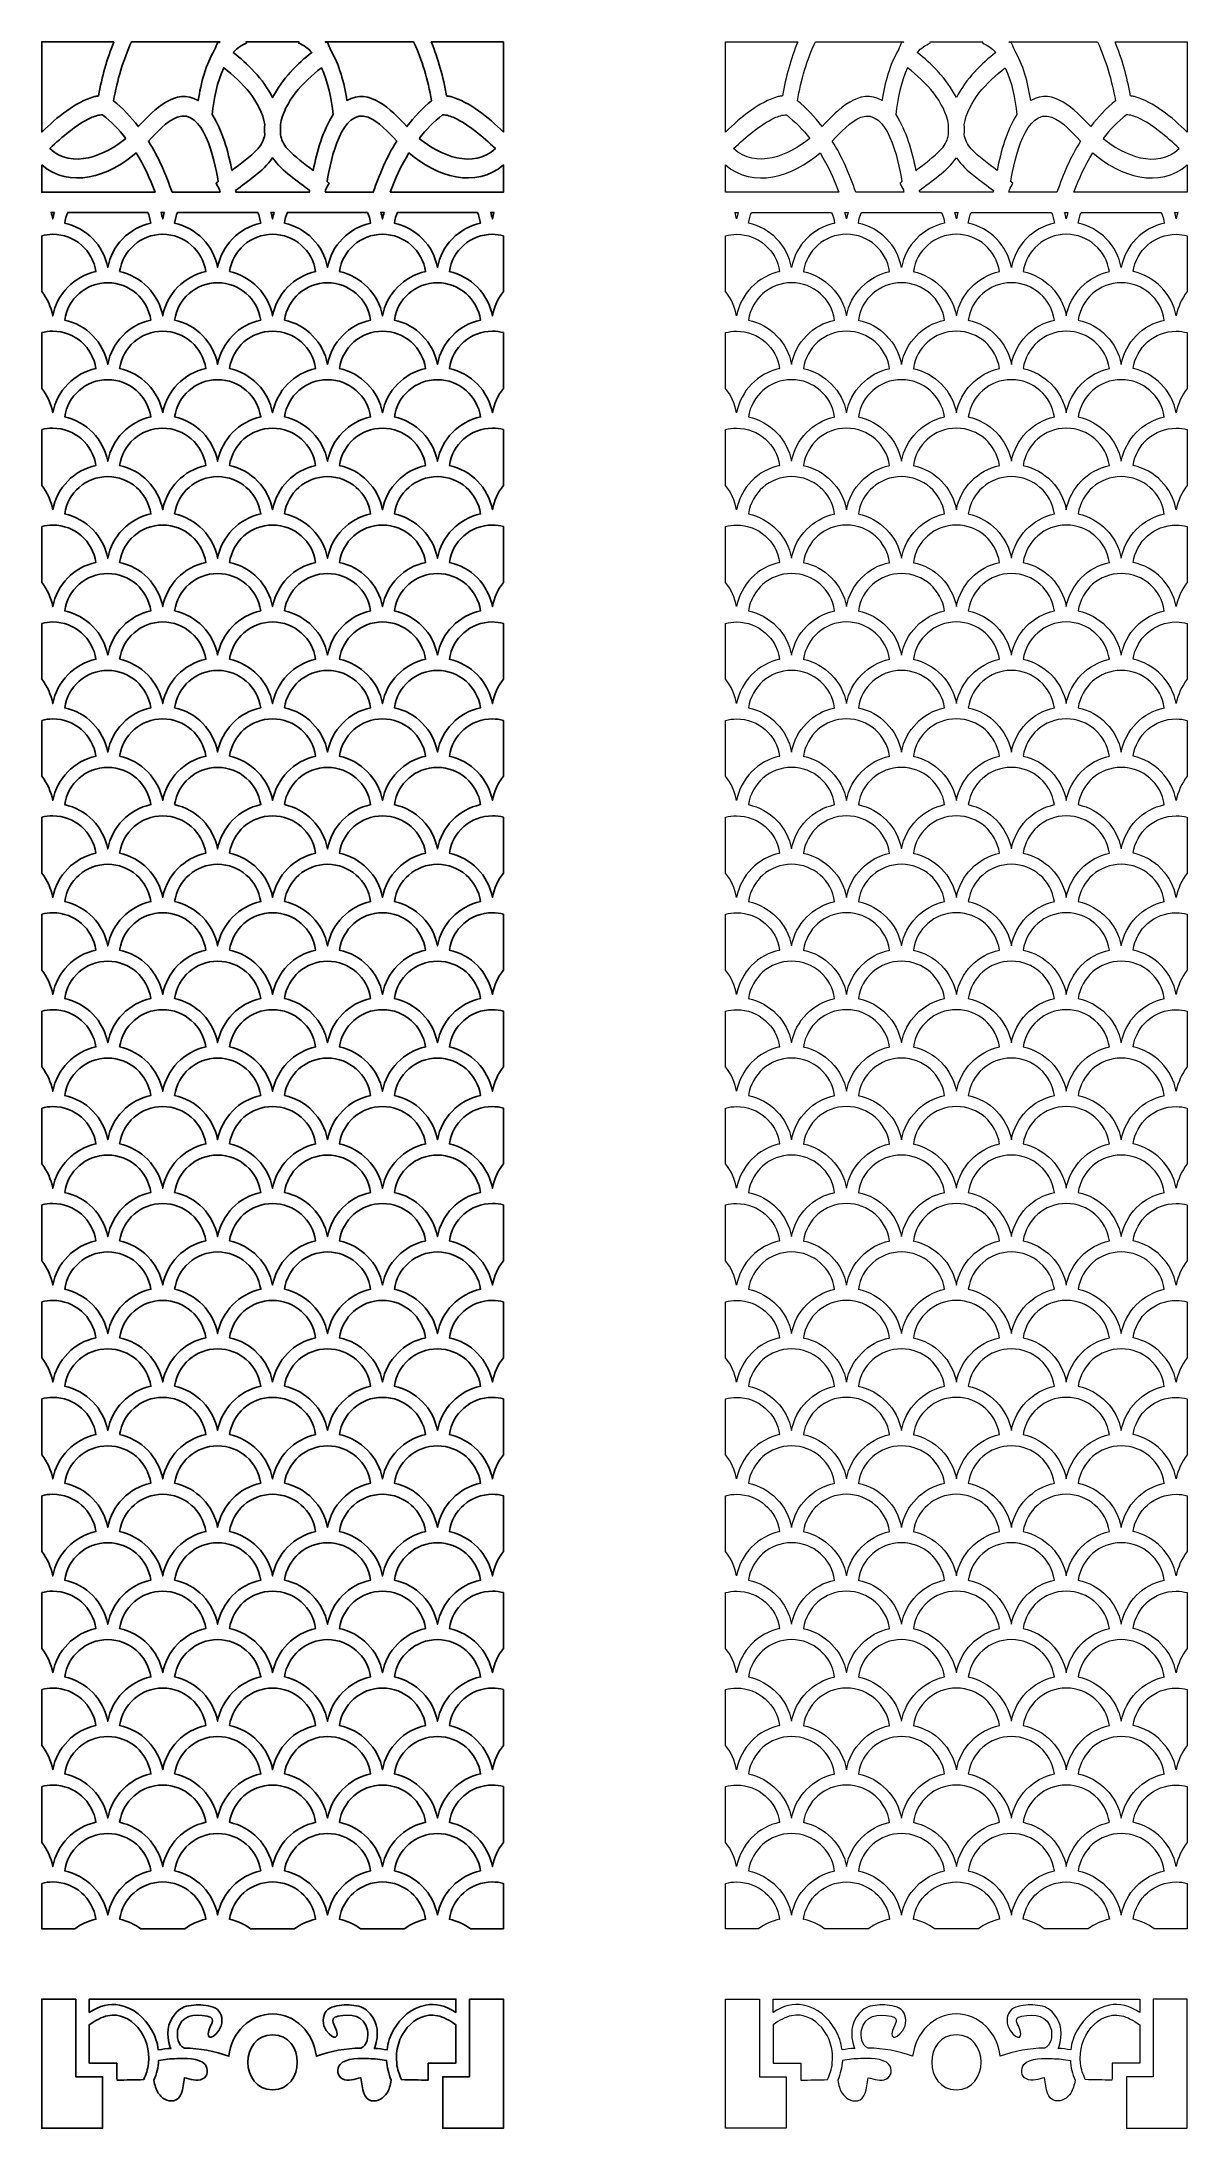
# Model space of a CAD drawing. Header units: centimetres. Extents: x -4.7 to 4.7, y -8.5 to 8.5.
import ezdxf

# ---------------------------------------------------------------- set-up
doc = ezdxf.new("R2010")
doc.units = ezdxf.units.CM
doc.header["$MEASUREMENT"] = 0
doc.layers.add('layer 1', color=7, linetype='Continuous')

msp = doc.modelspace()

# ---------------------------------------------------------------- linework, layer by layer
at = {"layer": 'layer 1', "color": 177}
for points, knots in [([(-4.07996, 8.50406), (-4.27623, 8.50406), (-4.4725, 8.50406), (-4.66877, 8.50406), (-4.66877, 8.50406), (-4.66877, 8.25876), (-4.66877, 8.01348), (-4.66877, 7.76819), (-4.66877, 7.76819), (-4.54132, 7.88986), (-4.39668, 8.01182), (-4.23973, 8.05666), (-4.23973, 8.05666), (-4.22809, 8.05903), (-4.21663, 8.06145), (-4.20488, 8.06274), (-4.20488, 8.06274), (-4.17848, 8.21819), (-4.13643, 8.36504), (-4.07996, 8.50406)], [0, 0, 0, 0, 0.16666667, 0.16666667, 0.16666667, 0.16666667, 0.33333333, 0.33333333, 0.33333333, 0.33333333, 0.5, 0.5, 0.5, 0.5, 0.66666667, 0.66666667, 0.66666667, 0.66666667, 1, 1, 1, 1]), ([(-3.23288, 8.50406), (-3.46751, 8.50406), (-3.70212, 8.50406), (-3.93674, 8.50406), (-3.93674, 8.50406), (-4.00483, 8.35396), (-4.05356, 8.19441), (-4.08276, 8.0223), (-4.08276, 8.0223), (-4.00934, 7.9627), (-3.94253, 7.8912), (-3.88182, 7.81263), (-3.88182, 7.81263), (-3.74628, 7.95318), (-3.58024, 8.13393), (-3.39279, 8.02402), (-3.39279, 8.02402), (-3.37158, 8.16774), (-3.33041, 8.3199), (-3.25936, 8.43808), (-3.25936, 8.43808), (-3.25054, 8.46007), (-3.24171, 8.48206), (-3.23288, 8.50406)], [0, 0, 0, 0, 0.14285714, 0.14285714, 0.14285714, 0.14285714, 0.28571429, 0.28571429, 0.28571429, 0.28571429, 0.42857143, 0.42857143, 0.42857143, 0.42857143, 0.57142857, 0.57142857, 0.57142857, 0.57142857, 0.71428571, 0.71428571, 0.71428571, 0.71428571, 1, 1, 1, 1]), ([(-3.2155, 8.50406), (-3.22127, 8.50406), (-3.22703, 8.50406), (-3.23279, 8.50406), (-3.23279, 8.50406), (-3.22895, 8.50154), (-3.2251, 8.49902), (-3.22127, 8.4965), (-3.22127, 8.4965), (-3.21934, 8.49908), (-3.21742, 8.50159), (-3.2155, 8.50406)], [0, 0, 0, 0, 0.25, 0.25, 0.25, 0.25, 0.5, 0.5, 0.5, 0.5, 1, 1, 1, 1]), ([(-2.57151, 8.50406), (-2.71514, 8.50406), (-2.85877, 8.50406), (-3.00239, 8.50406), (-3.00239, 8.50406), (-3.00114, 8.50092), (-2.99988, 8.49778), (-2.99863, 8.49464), (-2.99863, 8.49464), (-3.04269, 8.47012), (-3.07264, 8.45679), (-3.10706, 8.41689), (-3.10706, 8.41689), (-2.99462, 8.32882), (-2.86376, 8.20176), (-2.78696, 8.04845), (-2.78696, 8.04845), (-2.71015, 8.20176), (-2.57928, 8.32882), (-2.46684, 8.41689), (-2.46684, 8.41689), (-2.50128, 8.45679), (-2.53121, 8.47012), (-2.57529, 8.49464), (-2.57529, 8.49464), (-2.57403, 8.49778), (-2.57277, 8.50092), (-2.57151, 8.50406)], [0, 0, 0, 0, 0.125, 0.125, 0.125, 0.125, 0.25, 0.25, 0.25, 0.25, 0.375, 0.375, 0.375, 0.375, 0.5, 0.5, 0.5, 0.5, 0.625, 0.625, 0.625, 0.625, 0.75, 0.75, 0.75, 0.75, 1, 1, 1, 1]), ([(-2.34111, 8.50406), (-2.34688, 8.50406), (-2.35264, 8.50406), (-2.3584, 8.50406), (-2.3584, 8.50406), (-2.3565, 8.50159), (-2.35457, 8.49908), (-2.35264, 8.4965), (-2.35264, 8.4965), (-2.3488, 8.49902), (-2.34496, 8.50154), (-2.34111, 8.50406)], [0, 0, 0, 0, 0.25, 0.25, 0.25, 0.25, 0.5, 0.5, 0.5, 0.5, 1, 1, 1, 1]), ([(-1.63716, 8.50406), (-1.87178, 8.50406), (-2.10641, 8.50406), (-2.34102, 8.50406), (-2.34102, 8.50406), (-2.33219, 8.48206), (-2.32338, 8.46007), (-2.31455, 8.43808), (-2.31455, 8.43808), (-2.24349, 8.3199), (-2.20233, 8.16774), (-2.18112, 8.02402), (-2.18112, 8.02402), (-1.99367, 8.13393), (-1.82763, 7.95318), (-1.69209, 7.81263), (-1.69209, 7.81263), (-1.63137, 7.8912), (-1.56458, 7.9627), (-1.49116, 8.0223), (-1.49116, 8.0223), (-1.52036, 8.19441), (-1.56907, 8.35396), (-1.63716, 8.50406)], [0, 0, 0, 0, 0.14285714, 0.14285714, 0.14285714, 0.14285714, 0.28571429, 0.28571429, 0.28571429, 0.28571429, 0.42857143, 0.42857143, 0.42857143, 0.42857143, 0.57142857, 0.57142857, 0.57142857, 0.57142857, 0.71428571, 0.71428571, 0.71428571, 0.71428571, 1, 1, 1, 1]), ([(-0.90513, 8.50406), (-1.1014, 8.50406), (-1.29767, 8.50406), (-1.49395, 8.50406), (-1.49395, 8.50406), (-1.43747, 8.36504), (-1.39543, 8.21819), (-1.36902, 8.06274), (-1.36902, 8.06274), (-1.35727, 8.06145), (-1.34582, 8.05903), (-1.33418, 8.05666), (-1.33418, 8.05666), (-1.17723, 8.01182), (-1.03259, 7.88986), (-0.90513, 7.76819), (-0.90513, 7.76819), (-0.90513, 8.01348), (-0.90513, 8.25876), (-0.90513, 8.50406)], [0, 0, 0, 0, 0.16666667, 0.16666667, 0.16666667, 0.16666667, 0.33333333, 0.33333333, 0.33333333, 0.33333333, 0.5, 0.5, 0.5, 0.5, 0.66666667, 0.66666667, 0.66666667, 0.66666667, 1, 1, 1, 1]), ([(-2.85102, 7.8283), (-2.85313, 7.80194), (-2.8533, 7.77512), (-2.8512, 7.74786), (-2.8512, 7.74786), (-2.85779, 7.70681), (-2.87525, 7.66718), (-2.90749, 7.63103), (-2.90749, 7.63103), (-2.97185, 7.56286), (-3.04674, 7.51012), (-3.11816, 7.45448), (-3.11816, 7.45448), (-3.15012, 7.61619), (-3.19614, 7.77762), (-3.27956, 7.90965), (-3.27956, 7.90965), (-3.26694, 8.04039), (-3.23907, 8.17769), (-3.18505, 8.29207), (-3.18505, 8.29207), (-3.10727, 8.23296), (-3.03556, 8.16433), (-2.9709, 8.0843), (-2.9709, 8.0843), (-2.91735, 8.01312), (-2.86387, 7.9205), (-2.85102, 7.8283)], [0, 0, 0, 0, 0.125, 0.125, 0.125, 0.125, 0.25, 0.25, 0.25, 0.25, 0.375, 0.375, 0.375, 0.375, 0.5, 0.5, 0.5, 0.5, 0.625, 0.625, 0.625, 0.625, 0.75, 0.75, 0.75, 0.75, 1, 1, 1, 1]), ([(-2.7229, 7.8283), (-2.72078, 7.80195), (-2.72062, 7.77512), (-2.72271, 7.74786), (-2.72271, 7.74786), (-2.71613, 7.70681), (-2.69865, 7.66718), (-2.66643, 7.63103), (-2.66643, 7.63103), (-2.60207, 7.56286), (-2.52718, 7.51012), (-2.45575, 7.45448), (-2.45575, 7.45448), (-2.42379, 7.61618), (-2.37778, 7.77762), (-2.29435, 7.90965), (-2.29435, 7.90965), (-2.30697, 8.04039), (-2.33483, 8.17769), (-2.38886, 8.29207), (-2.38886, 8.29207), (-2.46664, 8.23296), (-2.53835, 8.16433), (-2.60301, 8.0843), (-2.60301, 8.0843), (-2.65656, 8.01312), (-2.71003, 7.9205), (-2.7229, 7.8283)], [0, 0, 0, 0, 0.125, 0.125, 0.125, 0.125, 0.25, 0.25, 0.25, 0.25, 0.375, 0.375, 0.375, 0.375, 0.5, 0.5, 0.5, 0.5, 0.625, 0.625, 0.625, 0.625, 0.75, 0.75, 0.75, 0.75, 1, 1, 1, 1]), ([(-3.98257, 7.71629), (-4.03806, 7.78817), (-4.10344, 7.85632), (-4.1728, 7.90682), (-4.1728, 7.90682), (-4.2042, 7.91083), (-4.2396, 7.89551), (-4.26882, 7.88319), (-4.26882, 7.88319), (-4.3895, 7.82551), (-4.50086, 7.73164), (-4.60258, 7.63326), (-4.60258, 7.63326), (-4.42399, 7.46299), (-4.14906, 7.5764), (-3.98257, 7.71629)], [0, 0, 0, 0, 0.2, 0.2, 0.2, 0.2, 0.4, 0.4, 0.4, 0.4, 0.6, 0.6, 0.6, 0.6, 1, 1, 1, 1]), ([(-3.60682, 7.27679), (-3.47628, 7.27679), (-3.34574, 7.27679), (-3.2152, 7.27679), (-3.2152, 7.27679), (-3.21638, 7.28352), (-3.21756, 7.29025), (-3.21874, 7.29699), (-3.21874, 7.29699), (-3.22834, 7.31493), (-3.23794, 7.33287), (-3.24754, 7.35081), (-3.24754, 7.35081), (-3.2419, 7.35538), (-3.23625, 7.35995), (-3.23061, 7.36453), (-3.23061, 7.36453), (-3.26333, 7.55077), (-3.34843, 7.96377), (-3.5649, 7.88986), (-3.5649, 7.88986), (-3.65414, 7.85246), (-3.72769, 7.76789), (-3.79888, 7.69404), (-3.79888, 7.69404), (-3.71619, 7.56194), (-3.6574, 7.42475), (-3.60682, 7.27679)], [0, 0, 0, 0, 0.125, 0.125, 0.125, 0.125, 0.25, 0.25, 0.25, 0.25, 0.375, 0.375, 0.375, 0.375, 0.5, 0.5, 0.5, 0.5, 0.625, 0.625, 0.625, 0.625, 0.75, 0.75, 0.75, 0.75, 1, 1, 1, 1]), ([(-2.35872, 7.27679), (-2.22818, 7.27679), (-2.09762, 7.27679), (-1.96708, 7.27679), (-1.96708, 7.27679), (-1.91651, 7.42475), (-1.85772, 7.56194), (-1.77503, 7.69404), (-1.77503, 7.69404), (-1.84622, 7.76789), (-1.91976, 7.85246), (-2.009, 7.88986), (-2.009, 7.88986), (-2.22548, 7.96377), (-2.31057, 7.55077), (-2.3433, 7.36454), (-2.3433, 7.36454), (-2.33765, 7.35996), (-2.33201, 7.35539), (-2.32637, 7.35081), (-2.32637, 7.35081), (-2.33597, 7.33287), (-2.34557, 7.31493), (-2.35516, 7.29699), (-2.35516, 7.29699), (-2.35635, 7.29025), (-2.35754, 7.28352), (-2.35872, 7.27679)], [0, 0, 0, 0, 0.125, 0.125, 0.125, 0.125, 0.25, 0.25, 0.25, 0.25, 0.375, 0.375, 0.375, 0.375, 0.5, 0.5, 0.5, 0.5, 0.625, 0.625, 0.625, 0.625, 0.75, 0.75, 0.75, 0.75, 1, 1, 1, 1]), ([(-1.59135, 7.71629), (-1.53585, 7.78817), (-1.47047, 7.85632), (-1.40111, 7.90682), (-1.40111, 7.90682), (-1.36971, 7.91083), (-1.33431, 7.89551), (-1.30509, 7.88319), (-1.30509, 7.88319), (-1.18441, 7.82551), (-1.07305, 7.73164), (-0.97133, 7.63326), (-0.97133, 7.63326), (-1.14992, 7.46299), (-1.42485, 7.5764), (-1.59135, 7.71629)], [0, 0, 0, 0, 0.2, 0.2, 0.2, 0.2, 0.4, 0.4, 0.4, 0.4, 0.6, 0.6, 0.6, 0.6, 1, 1, 1, 1]), ([(-4.66877, 7.49985), (-4.66877, 7.42549), (-4.66877, 7.35114), (-4.66877, 7.27679), (-4.66877, 7.27679), (-4.36066, 7.27679), (-4.05255, 7.27679), (-3.74444, 7.27679), (-3.74444, 7.27679), (-3.7859, 7.38927), (-3.83438, 7.49507), (-3.89849, 7.59747), (-3.89849, 7.59747), (-4.12094, 7.40391), (-4.44328, 7.30362), (-4.66877, 7.49985)], [0, 0, 0, 0, 0.2, 0.2, 0.2, 0.2, 0.4, 0.4, 0.4, 0.4, 0.6, 0.6, 0.6, 0.6, 1, 1, 1, 1]), ([(-3.086, 7.27679), (-2.88664, 7.27679), (-2.68727, 7.27679), (-2.48791, 7.27679), (-2.48791, 7.27679), (-2.48703, 7.28179), (-2.48615, 7.28679), (-2.48527, 7.2918), (-2.48527, 7.2918), (-2.579, 7.36597), (-2.7091, 7.4443), (-2.78696, 7.55848), (-2.78696, 7.55848), (-2.8648, 7.4443), (-2.99492, 7.36597), (-3.08863, 7.2918), (-3.08863, 7.2918), (-3.08776, 7.28679), (-3.08688, 7.28179), (-3.086, 7.27679)], [0, 0, 0, 0, 0.16666667, 0.16666667, 0.16666667, 0.16666667, 0.33333333, 0.33333333, 0.33333333, 0.33333333, 0.5, 0.5, 0.5, 0.5, 0.66666667, 0.66666667, 0.66666667, 0.66666667, 1, 1, 1, 1]), ([(-1.82946, 7.27679), (-1.52136, 7.27679), (-1.21325, 7.27679), (-0.90513, 7.27679), (-0.90513, 7.27679), (-0.90513, 7.35114), (-0.90513, 7.42549), (-0.90513, 7.49985), (-0.90513, 7.49985), (-1.13063, 7.30362), (-1.45297, 7.40391), (-1.67542, 7.59747), (-1.67542, 7.59747), (-1.73953, 7.49507), (-1.78801, 7.38927), (-1.82946, 7.27679)], [0, 0, 0, 0, 0.2, 0.2, 0.2, 0.2, 0.4, 0.4, 0.4, 0.4, 0.6, 0.6, 0.6, 0.6, 1, 1, 1, 1]), ([(-4.565, 7.11314), (-4.57405, 7.11314), (-4.5831, 7.11314), (-4.59215, 7.11314), (-4.59215, 7.11314), (-4.58658, 7.09564), (-4.58202, 7.07768), (-4.57857, 7.05933), (-4.57857, 7.05933), (-4.57513, 7.07768), (-4.57056, 7.09564), (-4.565, 7.11314)], [0, 0, 0, 0, 0.25, 0.25, 0.25, 0.25, 0.5, 0.5, 0.5, 0.5, 1, 1, 1, 1]), ([(-3.80424, 7.11314), (-4.02186, 7.11314), (-4.23948, 7.11314), (-4.45709, 7.11314), (-4.45709, 7.11314), (-4.46882, 7.08552), (-4.47716, 7.05611), (-4.48155, 7.02544), (-4.48155, 7.02544), (-4.48194, 7.02544), (-4.48233, 7.02544), (-4.48272, 7.02544), (-4.48272, 7.02544), (-4.30421, 6.98721), (-4.16446, 6.84442), (-4.13066, 6.66431), (-4.13066, 6.66431), (-4.09687, 6.84442), (-3.95712, 6.98721), (-3.77862, 7.02544), (-3.77862, 7.02544), (-3.77901, 7.02544), (-3.7794, 7.02544), (-3.77978, 7.02544), (-3.77978, 7.02544), (-3.78417, 7.05611), (-3.79251, 7.08552), (-3.80424, 7.11314)], [0, 0, 0, 0, 0.125, 0.125, 0.125, 0.125, 0.25, 0.25, 0.25, 0.25, 0.375, 0.375, 0.375, 0.375, 0.5, 0.5, 0.5, 0.5, 0.625, 0.625, 0.625, 0.625, 0.75, 0.75, 0.75, 0.75, 1, 1, 1, 1]), ([(-3.66918, 7.11314), (-3.67823, 7.11314), (-3.68728, 7.11314), (-3.69633, 7.11314), (-3.69633, 7.11314), (-3.69076, 7.09564), (-3.6862, 7.07768), (-3.68276, 7.05933), (-3.68276, 7.05933), (-3.67932, 7.07768), (-3.67475, 7.09564), (-3.66918, 7.11314)], [0, 0, 0, 0, 0.25, 0.25, 0.25, 0.25, 0.5, 0.5, 0.5, 0.5, 1, 1, 1, 1]), ([(-2.90842, 7.11314), (-3.12604, 7.11314), (-3.34366, 7.11314), (-3.56128, 7.11314), (-3.56128, 7.11314), (-3.573, 7.08552), (-3.58134, 7.05611), (-3.58573, 7.02544), (-3.58573, 7.02544), (-3.58612, 7.02544), (-3.58651, 7.02544), (-3.5869, 7.02544), (-3.5869, 7.02544), (-3.40839, 6.98721), (-3.26864, 6.84442), (-3.23485, 6.66431), (-3.23485, 6.66431), (-3.20105, 6.84442), (-3.0613, 6.98721), (-2.8828, 7.02544), (-2.8828, 7.02544), (-2.88319, 7.02544), (-2.88358, 7.02544), (-2.88397, 7.02544), (-2.88397, 7.02544), (-2.88836, 7.05611), (-2.8967, 7.08552), (-2.90842, 7.11314)], [0, 0, 0, 0, 0.125, 0.125, 0.125, 0.125, 0.25, 0.25, 0.25, 0.25, 0.375, 0.375, 0.375, 0.375, 0.5, 0.5, 0.5, 0.5, 0.625, 0.625, 0.625, 0.625, 0.75, 0.75, 0.75, 0.75, 1, 1, 1, 1]), ([(-2.77336, 7.11314), (-2.78241, 7.11314), (-2.79147, 7.11314), (-2.80052, 7.11314), (-2.80052, 7.11314), (-2.79494, 7.09564), (-2.79038, 7.07768), (-2.78694, 7.05933), (-2.78694, 7.05933), (-2.7835, 7.07768), (-2.77894, 7.09564), (-2.77336, 7.11314)], [0, 0, 0, 0, 0.25, 0.25, 0.25, 0.25, 0.5, 0.5, 0.5, 0.5, 1, 1, 1, 1]), ([(-2.01261, 7.11314), (-2.23022, 7.11314), (-2.44784, 7.11314), (-2.66547, 7.11314), (-2.66547, 7.11314), (-2.67719, 7.08552), (-2.68553, 7.05611), (-2.68992, 7.02544), (-2.68992, 7.02544), (-2.69031, 7.02544), (-2.69069, 7.02544), (-2.69108, 7.02544), (-2.69108, 7.02544), (-2.51258, 6.98721), (-2.37283, 6.84442), (-2.33903, 6.66431), (-2.33903, 6.66431), (-2.30523, 6.84442), (-2.16548, 6.98721), (-1.98698, 7.02544), (-1.98698, 7.02544), (-1.98737, 7.02544), (-1.98776, 7.02544), (-1.98816, 7.02544), (-1.98816, 7.02544), (-1.99255, 7.05611), (-2.00088, 7.08552), (-2.01261, 7.11314)], [0, 0, 0, 0, 0.125, 0.125, 0.125, 0.125, 0.25, 0.25, 0.25, 0.25, 0.375, 0.375, 0.375, 0.375, 0.5, 0.5, 0.5, 0.5, 0.625, 0.625, 0.625, 0.625, 0.75, 0.75, 0.75, 0.75, 1, 1, 1, 1]), ([(-1.87754, 7.11314), (-1.88659, 7.11314), (-1.89565, 7.11314), (-1.9047, 7.11314), (-1.9047, 7.11314), (-1.89913, 7.09564), (-1.89457, 7.07768), (-1.89113, 7.05933), (-1.89113, 7.05933), (-1.88768, 7.07768), (-1.88312, 7.09564), (-1.87754, 7.11314)], [0, 0, 0, 0, 0.25, 0.25, 0.25, 0.25, 0.5, 0.5, 0.5, 0.5, 1, 1, 1, 1]), ([(-1.11679, 7.11314), (-1.3344, 7.11314), (-1.55203, 7.11314), (-1.76965, 7.11314), (-1.76965, 7.11314), (-1.78137, 7.08552), (-1.78971, 7.05611), (-1.79411, 7.02544), (-1.79411, 7.02544), (-1.79449, 7.02544), (-1.79488, 7.02544), (-1.79526, 7.02544), (-1.79526, 7.02544), (-1.61676, 6.98721), (-1.47701, 6.84442), (-1.44322, 6.66431), (-1.44322, 6.66431), (-1.40942, 6.84442), (-1.26967, 6.98721), (-1.09117, 7.02544), (-1.09117, 7.02544), (-1.09155, 7.02544), (-1.09194, 7.02544), (-1.09233, 7.02544), (-1.09233, 7.02544), (-1.09673, 7.05611), (-1.10506, 7.08552), (-1.11679, 7.11314)], [0, 0, 0, 0, 0.125, 0.125, 0.125, 0.125, 0.25, 0.25, 0.25, 0.25, 0.375, 0.375, 0.375, 0.375, 0.5, 0.5, 0.5, 0.5, 0.625, 0.625, 0.625, 0.625, 0.75, 0.75, 0.75, 0.75, 1, 1, 1, 1]), ([(-0.98173, 7.11314), (-0.99078, 7.11314), (-0.99984, 7.11314), (-1.00889, 7.11314), (-1.00889, 7.11314), (-1.00331, 7.09564), (-0.99875, 7.07768), (-0.99531, 7.05933), (-0.99531, 7.05933), (-0.99186, 7.07768), (-0.9873, 7.09564), (-0.98173, 7.11314)], [0, 0, 0, 0, 0.25, 0.25, 0.25, 0.25, 0.5, 0.5, 0.5, 0.5, 1, 1, 1, 1]), ([(-4.66877, 6.92269), (-4.66877, 6.77084), (-4.66877, 6.619), (-4.66877, 6.46715), (-4.66877, 6.46715), (-4.62402, 6.41052), (-4.59241, 6.34304), (-4.57857, 6.26929), (-4.57857, 6.26929), (-4.54478, 6.44941), (-4.40502, 6.59219), (-4.22651, 6.63042), (-4.22651, 6.63042), (-4.22691, 6.63042), (-4.2273, 6.63042), (-4.22769, 6.63042), (-4.22769, 6.63042), (-4.25227, 6.80219), (-4.40002, 6.93429), (-4.57857, 6.93429), (-4.57857, 6.93429), (-4.60975, 6.93429), (-4.63997, 6.93024), (-4.66877, 6.92269)], [0, 0, 0, 0, 0.14285714, 0.14285714, 0.14285714, 0.14285714, 0.28571429, 0.28571429, 0.28571429, 0.28571429, 0.42857143, 0.42857143, 0.42857143, 0.42857143, 0.57142857, 0.57142857, 0.57142857, 0.57142857, 0.71428571, 0.71428571, 0.71428571, 0.71428571, 1, 1, 1, 1]), ([(-4.0348, 6.63042), (-4.03441, 6.63042), (-4.03403, 6.63042), (-4.03364, 6.63042), (-4.03364, 6.63042), (-4.00905, 6.80219), (-3.86132, 6.93429), (-3.68276, 6.93429), (-3.68276, 6.93429), (-3.5042, 6.93429), (-3.35646, 6.80219), (-3.33187, 6.63042), (-3.33187, 6.63042), (-3.33148, 6.63042), (-3.33109, 6.63042), (-3.3307, 6.63042), (-3.3307, 6.63042), (-3.50921, 6.59219), (-3.64896, 6.44941), (-3.68275, 6.26929), (-3.68275, 6.26929), (-3.71655, 6.44941), (-3.8563, 6.59219), (-4.0348, 6.63042)], [0, 0, 0, 0, 0.14285714, 0.14285714, 0.14285714, 0.14285714, 0.28571429, 0.28571429, 0.28571429, 0.28571429, 0.42857143, 0.42857143, 0.42857143, 0.42857143, 0.57142857, 0.57142857, 0.57142857, 0.57142857, 0.71428571, 0.71428571, 0.71428571, 0.71428571, 1, 1, 1, 1]), ([(-3.13898, 6.63042), (-3.1386, 6.63042), (-3.13821, 6.63042), (-3.13783, 6.63042), (-3.13783, 6.63042), (-3.11324, 6.80219), (-2.9655, 6.93429), (-2.78694, 6.93429), (-2.78694, 6.93429), (-2.60838, 6.93429), (-2.46065, 6.80219), (-2.43605, 6.63042), (-2.43605, 6.63042), (-2.43566, 6.63042), (-2.43528, 6.63042), (-2.43489, 6.63042), (-2.43489, 6.63042), (-2.61339, 6.59219), (-2.75315, 6.44941), (-2.78694, 6.26929), (-2.78694, 6.26929), (-2.82073, 6.44941), (-2.96048, 6.59219), (-3.13898, 6.63042)], [0, 0, 0, 0, 0.14285714, 0.14285714, 0.14285714, 0.14285714, 0.28571429, 0.28571429, 0.28571429, 0.28571429, 0.42857143, 0.42857143, 0.42857143, 0.42857143, 0.57142857, 0.57142857, 0.57142857, 0.57142857, 0.71428571, 0.71428571, 0.71428571, 0.71428571, 1, 1, 1, 1]), ([(-2.24317, 6.63042), (-2.24278, 6.63042), (-2.2424, 6.63042), (-2.242, 6.63042), (-2.242, 6.63042), (-2.21742, 6.80219), (-2.06969, 6.93429), (-1.89113, 6.93429), (-1.89113, 6.93429), (-1.71257, 6.93429), (-1.56482, 6.80219), (-1.54024, 6.63042), (-1.54024, 6.63042), (-1.53985, 6.63042), (-1.53947, 6.63042), (-1.53908, 6.63042), (-1.53908, 6.63042), (-1.71758, 6.59219), (-1.85733, 6.44941), (-1.89112, 6.26929), (-1.89112, 6.26929), (-1.92491, 6.44941), (-2.06467, 6.59219), (-2.24317, 6.63042)], [0, 0, 0, 0, 0.14285714, 0.14285714, 0.14285714, 0.14285714, 0.28571429, 0.28571429, 0.28571429, 0.28571429, 0.42857143, 0.42857143, 0.42857143, 0.42857143, 0.57142857, 0.57142857, 0.57142857, 0.57142857, 0.71428571, 0.71428571, 0.71428571, 0.71428571, 1, 1, 1, 1]), ([(-0.90513, 6.4671), (-0.90513, 6.61897), (-0.90513, 6.77083), (-0.90513, 6.9227), (-0.90513, 6.9227), (-0.93393, 6.93025), (-0.96415, 6.93429), (-0.99531, 6.93429), (-0.99531, 6.93429), (-1.17386, 6.93429), (-1.32161, 6.80219), (-1.34619, 6.63042), (-1.34619, 6.63042), (-1.34658, 6.63042), (-1.34697, 6.63042), (-1.34736, 6.63042), (-1.34736, 6.63042), (-1.16885, 6.59219), (-1.0291, 6.44941), (-0.99531, 6.26929), (-0.99531, 6.26929), (-0.98147, 6.34302), (-0.94987, 6.41049), (-0.90513, 6.4671)], [0, 0, 0, 0, 0.14285714, 0.14285714, 0.14285714, 0.14285714, 0.28571429, 0.28571429, 0.28571429, 0.28571429, 0.42857143, 0.42857143, 0.42857143, 0.42857143, 0.57142857, 0.57142857, 0.57142857, 0.57142857, 0.71428571, 0.71428571, 0.71428571, 0.71428571, 1, 1, 1, 1]), ([(-4.48274, 6.2354), (-4.48234, 6.2354), (-4.48194, 6.2354), (-4.48155, 6.2354), (-4.48155, 6.2354), (-4.45696, 6.40717), (-4.30922, 6.53927), (-4.13066, 6.53927), (-4.13066, 6.53927), (-3.95211, 6.53927), (-3.80437, 6.40717), (-3.77978, 6.2354), (-3.77978, 6.2354), (-3.7794, 6.2354), (-3.77902, 6.2354), (-3.77864, 6.2354), (-3.77864, 6.2354), (-3.95714, 6.19717), (-4.0969, 6.05439), (-4.13069, 5.87427), (-4.13069, 5.87427), (-4.16449, 6.05439), (-4.30423, 6.19717), (-4.48274, 6.2354)], [0, 0, 0, 0, 0.14285714, 0.14285714, 0.14285714, 0.14285714, 0.28571429, 0.28571429, 0.28571429, 0.28571429, 0.42857143, 0.42857143, 0.42857143, 0.42857143, 0.57142857, 0.57142857, 0.57142857, 0.57142857, 0.71428571, 0.71428571, 0.71428571, 0.71428571, 1, 1, 1, 1]), ([(-3.58693, 6.2354), (-3.58653, 6.2354), (-3.58613, 6.2354), (-3.58573, 6.2354), (-3.58573, 6.2354), (-3.56115, 6.40717), (-3.4134, 6.53927), (-3.23485, 6.53927), (-3.23485, 6.53927), (-3.05629, 6.53927), (-2.90854, 6.40717), (-2.88396, 6.2354), (-2.88396, 6.2354), (-2.88359, 6.2354), (-2.8832, 6.2354), (-2.88283, 6.2354), (-2.88283, 6.2354), (-3.06133, 6.19717), (-3.20108, 6.05439), (-3.23488, 5.87427), (-3.23488, 5.87427), (-3.26867, 6.05439), (-3.40842, 6.19717), (-3.58693, 6.2354)], [0, 0, 0, 0, 0.14285714, 0.14285714, 0.14285714, 0.14285714, 0.28571429, 0.28571429, 0.28571429, 0.28571429, 0.42857143, 0.42857143, 0.42857143, 0.42857143, 0.57142857, 0.57142857, 0.57142857, 0.57142857, 0.71428571, 0.71428571, 0.71428571, 0.71428571, 1, 1, 1, 1]), ([(-2.69111, 6.2354), (-2.69071, 6.2354), (-2.69032, 6.2354), (-2.68992, 6.2354), (-2.68992, 6.2354), (-2.66533, 6.40717), (-2.51758, 6.53927), (-2.33903, 6.53927), (-2.33903, 6.53927), (-2.16047, 6.53927), (-2.01273, 6.40717), (-1.98815, 6.2354), (-1.98815, 6.2354), (-1.98777, 6.2354), (-1.98739, 6.2354), (-1.98701, 6.2354), (-1.98701, 6.2354), (-2.16552, 6.19717), (-2.30527, 6.05439), (-2.33906, 5.87427), (-2.33906, 5.87427), (-2.37285, 6.05439), (-2.51261, 6.19717), (-2.69111, 6.2354)], [0, 0, 0, 0, 0.14285714, 0.14285714, 0.14285714, 0.14285714, 0.28571429, 0.28571429, 0.28571429, 0.28571429, 0.42857143, 0.42857143, 0.42857143, 0.42857143, 0.57142857, 0.57142857, 0.57142857, 0.57142857, 0.71428571, 0.71428571, 0.71428571, 0.71428571, 1, 1, 1, 1]), ([(-1.7953, 6.2354), (-1.7949, 6.2354), (-1.7945, 6.2354), (-1.7941, 6.2354), (-1.7941, 6.2354), (-1.76951, 6.40717), (-1.62178, 6.53927), (-1.44322, 6.53927), (-1.44322, 6.53927), (-1.26466, 6.53927), (-1.11692, 6.40717), (-1.09233, 6.2354), (-1.09233, 6.2354), (-1.09195, 6.2354), (-1.09158, 6.2354), (-1.09119, 6.2354), (-1.09119, 6.2354), (-1.2697, 6.19717), (-1.40944, 6.05439), (-1.44325, 5.87427), (-1.44325, 5.87427), (-1.47704, 6.05439), (-1.61679, 6.19717), (-1.7953, 6.2354)], [0, 0, 0, 0, 0.14285714, 0.14285714, 0.14285714, 0.14285714, 0.28571429, 0.28571429, 0.28571429, 0.28571429, 0.42857143, 0.42857143, 0.42857143, 0.42857143, 0.57142857, 0.57142857, 0.57142857, 0.57142857, 0.71428571, 0.71428571, 0.71428571, 0.71428571, 1, 1, 1, 1]), ([(-4.66877, 6.13266), (-4.66877, 5.9808), (-4.66877, 5.82893), (-4.66877, 5.67707), (-4.66877, 5.67707), (-4.62403, 5.62047), (-4.59243, 5.55299), (-4.5786, 5.47925), (-4.5786, 5.47925), (-4.54481, 5.65937), (-4.40505, 5.80215), (-4.22655, 5.84038), (-4.22655, 5.84038), (-4.22694, 5.84038), (-4.22733, 5.84038), (-4.22772, 5.84038), (-4.22772, 5.84038), (-4.2523, 6.01215), (-4.40004, 6.14425), (-4.5786, 6.14425), (-4.5786, 6.14425), (-4.60976, 6.14425), (-4.63998, 6.14021), (-4.66877, 6.13266)], [0, 0, 0, 0, 0.14285714, 0.14285714, 0.14285714, 0.14285714, 0.28571429, 0.28571429, 0.28571429, 0.28571429, 0.42857143, 0.42857143, 0.42857143, 0.42857143, 0.57142857, 0.57142857, 0.57142857, 0.57142857, 0.71428571, 0.71428571, 0.71428571, 0.71428571, 1, 1, 1, 1]), ([(-4.03483, 5.84038), (-4.03445, 5.84038), (-4.03405, 5.84038), (-4.03367, 5.84038), (-4.03367, 5.84038), (-4.00909, 6.01215), (-3.86134, 6.14425), (-3.68279, 6.14425), (-3.68279, 6.14425), (-3.50423, 6.14425), (-3.35648, 6.01215), (-3.3319, 5.84038), (-3.3319, 5.84038), (-3.33151, 5.84038), (-3.33113, 5.84038), (-3.33074, 5.84038), (-3.33074, 5.84038), (-3.50924, 5.80215), (-3.64899, 5.65937), (-3.68278, 5.47925), (-3.68278, 5.47925), (-3.71657, 5.65937), (-3.85633, 5.80215), (-4.03483, 5.84038)], [0, 0, 0, 0, 0.14285714, 0.14285714, 0.14285714, 0.14285714, 0.28571429, 0.28571429, 0.28571429, 0.28571429, 0.42857143, 0.42857143, 0.42857143, 0.42857143, 0.57142857, 0.57142857, 0.57142857, 0.57142857, 0.71428571, 0.71428571, 0.71428571, 0.71428571, 1, 1, 1, 1]), ([(-3.13902, 5.84038), (-3.13862, 5.84038), (-3.13824, 5.84038), (-3.13785, 5.84038), (-3.13785, 5.84038), (-3.11327, 6.01215), (-2.96553, 6.14425), (-2.78697, 6.14425), (-2.78697, 6.14425), (-2.60841, 6.14425), (-2.46067, 6.01215), (-2.43609, 5.84038), (-2.43609, 5.84038), (-2.4357, 5.84038), (-2.43531, 5.84038), (-2.43491, 5.84038), (-2.43491, 5.84038), (-2.61342, 5.80215), (-2.75317, 5.65937), (-2.78696, 5.47925), (-2.78696, 5.47925), (-2.82076, 5.65937), (-2.96052, 5.80215), (-3.13902, 5.84038)], [0, 0, 0, 0, 0.14285714, 0.14285714, 0.14285714, 0.14285714, 0.28571429, 0.28571429, 0.28571429, 0.28571429, 0.42857143, 0.42857143, 0.42857143, 0.42857143, 0.57142857, 0.57142857, 0.57142857, 0.57142857, 0.71428571, 0.71428571, 0.71428571, 0.71428571, 1, 1, 1, 1]), ([(-2.24319, 5.84038), (-2.24281, 5.84038), (-2.24242, 5.84038), (-2.24204, 5.84038), (-2.24204, 5.84038), (-2.21745, 6.01215), (-2.06971, 6.14425), (-1.89115, 6.14425), (-1.89115, 6.14425), (-1.7126, 6.14425), (-1.56485, 6.01215), (-1.54027, 5.84038), (-1.54027, 5.84038), (-1.53987, 5.84038), (-1.53949, 5.84038), (-1.5391, 5.84038), (-1.5391, 5.84038), (-1.7176, 5.80215), (-1.85736, 5.65937), (-1.89115, 5.47925), (-1.89115, 5.47925), (-1.92495, 5.65937), (-2.06469, 5.80215), (-2.24319, 5.84038)], [0, 0, 0, 0, 0.14285714, 0.14285714, 0.14285714, 0.14285714, 0.28571429, 0.28571429, 0.28571429, 0.28571429, 0.42857143, 0.42857143, 0.42857143, 0.42857143, 0.57142857, 0.57142857, 0.57142857, 0.57142857, 0.71428571, 0.71428571, 0.71428571, 0.71428571, 1, 1, 1, 1]), ([(-0.90513, 5.6771), (-0.90513, 5.82895), (-0.90513, 5.9808), (-0.90513, 6.13265), (-0.90513, 6.13265), (-0.93394, 6.14021), (-0.96417, 6.14425), (-0.99534, 6.14425), (-0.99534, 6.14425), (-1.1739, 6.14425), (-1.32163, 6.01215), (-1.34622, 5.84038), (-1.34622, 5.84038), (-1.34661, 5.84038), (-1.34699, 5.84038), (-1.34738, 5.84038), (-1.34738, 5.84038), (-1.16888, 5.80215), (-1.02913, 5.65937), (-0.99534, 5.47925), (-0.99534, 5.47925), (-0.9815, 5.553), (-0.94989, 5.62048), (-0.90513, 5.6771)], [0, 0, 0, 0, 0.14285714, 0.14285714, 0.14285714, 0.14285714, 0.28571429, 0.28571429, 0.28571429, 0.28571429, 0.42857143, 0.42857143, 0.42857143, 0.42857143, 0.57142857, 0.57142857, 0.57142857, 0.57142857, 0.71428571, 0.71428571, 0.71428571, 0.71428571, 1, 1, 1, 1]), ([(-4.48273, 5.44537), (-4.48235, 5.44537), (-4.48196, 5.44537), (-4.48158, 5.44537), (-4.48158, 5.44537), (-4.45699, 5.61714), (-4.30925, 5.74923), (-4.13069, 5.74923), (-4.13069, 5.74923), (-3.95213, 5.74923), (-3.8044, 5.61714), (-3.77981, 5.44537), (-3.77981, 5.44537), (-3.77942, 5.44537), (-3.77902, 5.44537), (-3.77863, 5.44537), (-3.77863, 5.44537), (-3.95714, 5.40713), (-4.09689, 5.26435), (-4.13068, 5.08423), (-4.13068, 5.08423), (-4.16449, 5.26435), (-4.30423, 5.40713), (-4.48273, 5.44537)], [0, 0, 0, 0, 0.14285714, 0.14285714, 0.14285714, 0.14285714, 0.28571429, 0.28571429, 0.28571429, 0.28571429, 0.42857143, 0.42857143, 0.42857143, 0.42857143, 0.57142857, 0.57142857, 0.57142857, 0.57142857, 0.71428571, 0.71428571, 0.71428571, 0.71428571, 1, 1, 1, 1]), ([(-3.58692, 5.44537), (-3.58654, 5.44537), (-3.58615, 5.44537), (-3.58576, 5.44537), (-3.58576, 5.44537), (-3.56117, 5.61714), (-3.41343, 5.74923), (-3.23488, 5.74923), (-3.23488, 5.74923), (-3.05632, 5.74923), (-2.90858, 5.61714), (-2.88399, 5.44537), (-2.88399, 5.44537), (-2.8836, 5.44537), (-2.88321, 5.44537), (-2.88282, 5.44537), (-2.88282, 5.44537), (-3.06132, 5.40713), (-3.20108, 5.26435), (-3.23487, 5.08423), (-3.23487, 5.08423), (-3.26866, 5.26435), (-3.40841, 5.40713), (-3.58692, 5.44537)], [0, 0, 0, 0, 0.14285714, 0.14285714, 0.14285714, 0.14285714, 0.28571429, 0.28571429, 0.28571429, 0.28571429, 0.42857143, 0.42857143, 0.42857143, 0.42857143, 0.57142857, 0.57142857, 0.57142857, 0.57142857, 0.71428571, 0.71428571, 0.71428571, 0.71428571, 1, 1, 1, 1]), ([(-2.69111, 5.44537), (-2.69072, 5.44537), (-2.69034, 5.44537), (-2.68994, 5.44537), (-2.68994, 5.44537), (-2.66536, 5.61714), (-2.51762, 5.74923), (-2.33906, 5.74923), (-2.33906, 5.74923), (-2.1605, 5.74923), (-2.01276, 5.61714), (-1.98818, 5.44537), (-1.98818, 5.44537), (-1.98779, 5.44537), (-1.9874, 5.44537), (-1.98701, 5.44537), (-1.98701, 5.44537), (-2.16551, 5.40713), (-2.30526, 5.26435), (-2.33906, 5.08423), (-2.33906, 5.08423), (-2.37285, 5.26435), (-2.5126, 5.40713), (-2.69111, 5.44537)], [0, 0, 0, 0, 0.14285714, 0.14285714, 0.14285714, 0.14285714, 0.28571429, 0.28571429, 0.28571429, 0.28571429, 0.42857143, 0.42857143, 0.42857143, 0.42857143, 0.57142857, 0.57142857, 0.57142857, 0.57142857, 0.71428571, 0.71428571, 0.71428571, 0.71428571, 1, 1, 1, 1]), ([(-1.79529, 5.44537), (-1.79491, 5.44537), (-1.79451, 5.44537), (-1.79413, 5.44537), (-1.79413, 5.44537), (-1.76955, 5.61714), (-1.6218, 5.74923), (-1.44325, 5.74923), (-1.44325, 5.74923), (-1.26469, 5.74923), (-1.11694, 5.61714), (-1.09236, 5.44537), (-1.09236, 5.44537), (-1.09197, 5.44537), (-1.09158, 5.44537), (-1.09119, 5.44537), (-1.09119, 5.44537), (-1.2697, 5.40713), (-1.40944, 5.26435), (-1.44324, 5.08423), (-1.44324, 5.08423), (-1.47703, 5.26435), (-1.61679, 5.40713), (-1.79529, 5.44537)], [0, 0, 0, 0, 0.14285714, 0.14285714, 0.14285714, 0.14285714, 0.28571429, 0.28571429, 0.28571429, 0.28571429, 0.42857143, 0.42857143, 0.42857143, 0.42857143, 0.57142857, 0.57142857, 0.57142857, 0.57142857, 0.71428571, 0.71428571, 0.71428571, 0.71428571, 1, 1, 1, 1]), ([(-4.66877, 5.34262), (-4.66877, 5.19076), (-4.66877, 5.0389), (-4.66877, 4.88705), (-4.66877, 4.88705), (-4.62403, 4.83044), (-4.59243, 4.76296), (-4.57859, 4.68921), (-4.57859, 4.68921), (-4.5448, 4.86934), (-4.40505, 5.01211), (-4.22654, 5.05035), (-4.22654, 5.05035), (-4.22693, 5.05035), (-4.22732, 5.05035), (-4.22771, 5.05035), (-4.22771, 5.05035), (-4.2523, 5.22212), (-4.40004, 5.35421), (-4.5786, 5.35421), (-4.5786, 5.35421), (-4.60976, 5.35421), (-4.63998, 5.35018), (-4.66877, 5.34262)], [0, 0, 0, 0, 0.14285714, 0.14285714, 0.14285714, 0.14285714, 0.28571429, 0.28571429, 0.28571429, 0.28571429, 0.42857143, 0.42857143, 0.42857143, 0.42857143, 0.57142857, 0.57142857, 0.57142857, 0.57142857, 0.71428571, 0.71428571, 0.71428571, 0.71428571, 1, 1, 1, 1]), ([(-4.03483, 5.05035), (-4.03444, 5.05035), (-4.03405, 5.05035), (-4.03366, 5.05035), (-4.03366, 5.05035), (-4.00908, 5.22212), (-3.86134, 5.35421), (-3.68278, 5.35421), (-3.68278, 5.35421), (-3.50423, 5.35421), (-3.35648, 5.22212), (-3.3319, 5.05035), (-3.3319, 5.05035), (-3.33151, 5.05035), (-3.33112, 5.05035), (-3.33073, 5.05035), (-3.33073, 5.05035), (-3.50923, 5.01211), (-3.64898, 4.86934), (-3.68278, 4.68921), (-3.68278, 4.68921), (-3.71657, 4.86934), (-3.85633, 5.01211), (-4.03483, 5.05035)], [0, 0, 0, 0, 0.14285714, 0.14285714, 0.14285714, 0.14285714, 0.28571429, 0.28571429, 0.28571429, 0.28571429, 0.42857143, 0.42857143, 0.42857143, 0.42857143, 0.57142857, 0.57142857, 0.57142857, 0.57142857, 0.71428571, 0.71428571, 0.71428571, 0.71428571, 1, 1, 1, 1]), ([(-3.13901, 5.05035), (-3.13862, 5.05035), (-3.13823, 5.05035), (-3.13785, 5.05035), (-3.13785, 5.05035), (-3.11327, 5.22212), (-2.96552, 5.35421), (-2.78696, 5.35421), (-2.78696, 5.35421), (-2.60841, 5.35421), (-2.46066, 5.22212), (-2.43608, 5.05035), (-2.43608, 5.05035), (-2.43569, 5.05035), (-2.43531, 5.05035), (-2.43491, 5.05035), (-2.43491, 5.05035), (-2.61341, 5.01211), (-2.75317, 4.86934), (-2.78696, 4.68921), (-2.78696, 4.68921), (-2.82076, 4.86934), (-2.96051, 5.01211), (-3.13901, 5.05035)], [0, 0, 0, 0, 0.14285714, 0.14285714, 0.14285714, 0.14285714, 0.28571429, 0.28571429, 0.28571429, 0.28571429, 0.42857143, 0.42857143, 0.42857143, 0.42857143, 0.57142857, 0.57142857, 0.57142857, 0.57142857, 0.71428571, 0.71428571, 0.71428571, 0.71428571, 1, 1, 1, 1]), ([(-2.24319, 5.05035), (-2.2428, 5.05035), (-2.24242, 5.05035), (-2.24203, 5.05035), (-2.24203, 5.05035), (-2.21745, 5.22212), (-2.06971, 5.35421), (-1.89115, 5.35421), (-1.89115, 5.35421), (-1.71259, 5.35421), (-1.56485, 5.22212), (-1.54027, 5.05035), (-1.54027, 5.05035), (-1.53987, 5.05035), (-1.53948, 5.05035), (-1.53909, 5.05035), (-1.53909, 5.05035), (-1.7176, 5.01211), (-1.85735, 4.86934), (-1.89114, 4.68921), (-1.89114, 4.68921), (-1.92494, 4.86934), (-2.06469, 5.01211), (-2.24319, 5.05035)], [0, 0, 0, 0, 0.14285714, 0.14285714, 0.14285714, 0.14285714, 0.28571429, 0.28571429, 0.28571429, 0.28571429, 0.42857143, 0.42857143, 0.42857143, 0.42857143, 0.57142857, 0.57142857, 0.57142857, 0.57142857, 0.71428571, 0.71428571, 0.71428571, 0.71428571, 1, 1, 1, 1]), ([(-0.90513, 4.88707), (-0.90513, 5.03891), (-0.90513, 5.19076), (-0.90513, 5.34262), (-0.90513, 5.34262), (-0.93393, 5.35018), (-0.96417, 5.35421), (-0.99534, 5.35421), (-0.99534, 5.35421), (-1.17389, 5.35421), (-1.32163, 5.22212), (-1.34622, 5.05035), (-1.34622, 5.05035), (-1.3466, 5.05035), (-1.34699, 5.05035), (-1.34738, 5.05035), (-1.34738, 5.05035), (-1.16887, 5.01211), (-1.02912, 4.86934), (-0.99533, 4.68921), (-0.99533, 4.68921), (-0.9815, 4.76297), (-0.94989, 4.83044), (-0.90513, 4.88707)], [0, 0, 0, 0, 0.14285714, 0.14285714, 0.14285714, 0.14285714, 0.28571429, 0.28571429, 0.28571429, 0.28571429, 0.42857143, 0.42857143, 0.42857143, 0.42857143, 0.57142857, 0.57142857, 0.57142857, 0.57142857, 0.71428571, 0.71428571, 0.71428571, 0.71428571, 1, 1, 1, 1]), ([(-4.48273, 4.65533), (-4.48234, 4.65533), (-4.48196, 4.65533), (-4.48157, 4.65533), (-4.48157, 4.65533), (-4.45699, 4.8271), (-4.30924, 4.95919), (-4.13068, 4.95919), (-4.13068, 4.95919), (-3.95213, 4.95919), (-3.80439, 4.8271), (-3.77981, 4.65533), (-3.77981, 4.65533), (-3.77942, 4.65533), (-3.77902, 4.65533), (-3.77863, 4.65533), (-3.77863, 4.65533), (-3.95713, 4.6171), (-4.09689, 4.47432), (-4.13068, 4.29419), (-4.13068, 4.29419), (-4.16448, 4.47432), (-4.30423, 4.6171), (-4.48273, 4.65533)], [0, 0, 0, 0, 0.14285714, 0.14285714, 0.14285714, 0.14285714, 0.28571429, 0.28571429, 0.28571429, 0.28571429, 0.42857143, 0.42857143, 0.42857143, 0.42857143, 0.57142857, 0.57142857, 0.57142857, 0.57142857, 0.71428571, 0.71428571, 0.71428571, 0.71428571, 1, 1, 1, 1]), ([(-3.58692, 4.65533), (-3.58653, 4.65533), (-3.58614, 4.65533), (-3.58576, 4.65533), (-3.58576, 4.65533), (-3.56117, 4.8271), (-3.41343, 4.95919), (-3.23487, 4.95919), (-3.23487, 4.95919), (-3.05631, 4.95919), (-2.90858, 4.8271), (-2.88399, 4.65533), (-2.88399, 4.65533), (-2.8836, 4.65533), (-2.88321, 4.65533), (-2.88282, 4.65533), (-2.88282, 4.65533), (-3.06132, 4.6171), (-3.20107, 4.47432), (-3.23486, 4.29419), (-3.23486, 4.29419), (-3.26866, 4.47432), (-3.40841, 4.6171), (-3.58692, 4.65533)], [0, 0, 0, 0, 0.14285714, 0.14285714, 0.14285714, 0.14285714, 0.28571429, 0.28571429, 0.28571429, 0.28571429, 0.42857143, 0.42857143, 0.42857143, 0.42857143, 0.57142857, 0.57142857, 0.57142857, 0.57142857, 0.71428571, 0.71428571, 0.71428571, 0.71428571, 1, 1, 1, 1]), ([(-2.6911, 4.65533), (-2.69072, 4.65533), (-2.69033, 4.65533), (-2.68994, 4.65533), (-2.68994, 4.65533), (-2.66536, 4.8271), (-2.51761, 4.95919), (-2.33906, 4.95919), (-2.33906, 4.95919), (-2.1605, 4.95919), (-2.01276, 4.8271), (-1.98817, 4.65533), (-1.98817, 4.65533), (-1.98778, 4.65533), (-1.98739, 4.65533), (-1.987, 4.65533), (-1.987, 4.65533), (-2.16551, 4.6171), (-2.30526, 4.47432), (-2.33905, 4.29419), (-2.33905, 4.29419), (-2.37284, 4.47432), (-2.5126, 4.6171), (-2.6911, 4.65533)], [0, 0, 0, 0, 0.14285714, 0.14285714, 0.14285714, 0.14285714, 0.28571429, 0.28571429, 0.28571429, 0.28571429, 0.42857143, 0.42857143, 0.42857143, 0.42857143, 0.57142857, 0.57142857, 0.57142857, 0.57142857, 0.71428571, 0.71428571, 0.71428571, 0.71428571, 1, 1, 1, 1]), ([(-1.79529, 4.65533), (-1.7949, 4.65533), (-1.79451, 4.65533), (-1.79412, 4.65533), (-1.79412, 4.65533), (-1.76954, 4.8271), (-1.6218, 4.95919), (-1.44324, 4.95919), (-1.44324, 4.95919), (-1.26468, 4.95919), (-1.11694, 4.8271), (-1.09236, 4.65533), (-1.09236, 4.65533), (-1.09197, 4.65533), (-1.09158, 4.65533), (-1.09119, 4.65533), (-1.09119, 4.65533), (-1.26969, 4.6171), (-1.40944, 4.47432), (-1.44324, 4.29419), (-1.44324, 4.29419), (-1.47703, 4.47432), (-1.61679, 4.6171), (-1.79529, 4.65533)], [0, 0, 0, 0, 0.14285714, 0.14285714, 0.14285714, 0.14285714, 0.28571429, 0.28571429, 0.28571429, 0.28571429, 0.42857143, 0.42857143, 0.42857143, 0.42857143, 0.57142857, 0.57142857, 0.57142857, 0.57142857, 0.71428571, 0.71428571, 0.71428571, 0.71428571, 1, 1, 1, 1]), ([(-4.66877, 4.55259), (-4.66877, 4.40073), (-4.66877, 4.24887), (-4.66877, 4.09702), (-4.66877, 4.09702), (-4.62403, 4.0404), (-4.59243, 3.97292), (-4.57859, 3.89918), (-4.57859, 3.89918), (-4.5448, 4.0793), (-4.40504, 4.22208), (-4.22654, 4.26032), (-4.22654, 4.26032), (-4.22693, 4.26032), (-4.22732, 4.26032), (-4.22771, 4.26032), (-4.22771, 4.26032), (-4.2523, 4.43208), (-4.40003, 4.56417), (-4.57859, 4.56417), (-4.57859, 4.56417), (-4.60975, 4.56417), (-4.63998, 4.56014), (-4.66877, 4.55259)], [0, 0, 0, 0, 0.14285714, 0.14285714, 0.14285714, 0.14285714, 0.28571429, 0.28571429, 0.28571429, 0.28571429, 0.42857143, 0.42857143, 0.42857143, 0.42857143, 0.57142857, 0.57142857, 0.57142857, 0.57142857, 0.71428571, 0.71428571, 0.71428571, 0.71428571, 1, 1, 1, 1]), ([(-4.03482, 4.26032), (-4.03444, 4.26032), (-4.03405, 4.26032), (-4.03366, 4.26032), (-4.03366, 4.26032), (-4.00908, 4.43208), (-3.86134, 4.56417), (-3.68278, 4.56417), (-3.68278, 4.56417), (-3.50422, 4.56417), (-3.35648, 4.43208), (-3.33189, 4.26032), (-3.33189, 4.26032), (-3.3315, 4.26032), (-3.33111, 4.26032), (-3.33072, 4.26032), (-3.33072, 4.26032), (-3.50923, 4.22208), (-3.64898, 4.0793), (-3.68278, 3.89918), (-3.68278, 3.89918), (-3.71657, 4.0793), (-3.85632, 4.22208), (-4.03482, 4.26032)], [0, 0, 0, 0, 0.14285714, 0.14285714, 0.14285714, 0.14285714, 0.28571429, 0.28571429, 0.28571429, 0.28571429, 0.42857143, 0.42857143, 0.42857143, 0.42857143, 0.57142857, 0.57142857, 0.57142857, 0.57142857, 0.71428571, 0.71428571, 0.71428571, 0.71428571, 1, 1, 1, 1]), ([(-3.13901, 4.26032), (-3.13862, 4.26032), (-3.13823, 4.26032), (-3.13784, 4.26032), (-3.13784, 4.26032), (-3.11326, 4.43208), (-2.96552, 4.56417), (-2.78696, 4.56417), (-2.78696, 4.56417), (-2.60841, 4.56417), (-2.46066, 4.43208), (-2.43608, 4.26032), (-2.43608, 4.26032), (-2.43569, 4.26032), (-2.4353, 4.26032), (-2.43491, 4.26032), (-2.43491, 4.26032), (-2.61341, 4.22208), (-2.75316, 4.0793), (-2.78696, 3.89918), (-2.78696, 3.89918), (-2.82075, 4.0793), (-2.96051, 4.22208), (-3.13901, 4.26032)], [0, 0, 0, 0, 0.14285714, 0.14285714, 0.14285714, 0.14285714, 0.28571429, 0.28571429, 0.28571429, 0.28571429, 0.42857143, 0.42857143, 0.42857143, 0.42857143, 0.57142857, 0.57142857, 0.57142857, 0.57142857, 0.71428571, 0.71428571, 0.71428571, 0.71428571, 1, 1, 1, 1]), ([(-2.24319, 4.26032), (-2.2428, 4.26032), (-2.24241, 4.26032), (-2.24203, 4.26032), (-2.24203, 4.26032), (-2.21745, 4.43208), (-2.0697, 4.56417), (-1.89114, 4.56417), (-1.89114, 4.56417), (-1.71259, 4.56417), (-1.56485, 4.43208), (-1.54026, 4.26032), (-1.54026, 4.26032), (-1.53987, 4.26032), (-1.53948, 4.26032), (-1.53909, 4.26032), (-1.53909, 4.26032), (-1.71759, 4.22208), (-1.85735, 4.0793), (-1.89114, 3.89918), (-1.89114, 3.89918), (-1.92494, 4.0793), (-2.06469, 4.22208), (-2.24319, 4.26032)], [0, 0, 0, 0, 0.14285714, 0.14285714, 0.14285714, 0.14285714, 0.28571429, 0.28571429, 0.28571429, 0.28571429, 0.42857143, 0.42857143, 0.42857143, 0.42857143, 0.57142857, 0.57142857, 0.57142857, 0.57142857, 0.71428571, 0.71428571, 0.71428571, 0.71428571, 1, 1, 1, 1]), ([(-0.90513, 4.09703), (-0.90513, 4.24888), (-0.90513, 4.40073), (-0.90513, 4.55258), (-0.90513, 4.55258), (-0.93393, 4.56014), (-0.96417, 4.56417), (-0.99533, 4.56417), (-0.99533, 4.56417), (-1.17389, 4.56417), (-1.32162, 4.43208), (-1.34621, 4.26032), (-1.34621, 4.26032), (-1.3466, 4.26032), (-1.34699, 4.26032), (-1.34737, 4.26032), (-1.34737, 4.26032), (-1.16887, 4.22208), (-1.02912, 4.0793), (-0.99533, 3.89918), (-0.99533, 3.89918), (-0.98149, 3.97293), (-0.94988, 4.0404), (-0.90513, 4.09703)], [0, 0, 0, 0, 0.14285714, 0.14285714, 0.14285714, 0.14285714, 0.28571429, 0.28571429, 0.28571429, 0.28571429, 0.42857143, 0.42857143, 0.42857143, 0.42857143, 0.57142857, 0.57142857, 0.57142857, 0.57142857, 0.71428571, 0.71428571, 0.71428571, 0.71428571, 1, 1, 1, 1]), ([(-4.48273, 3.8653), (-4.48234, 3.8653), (-4.48195, 3.8653), (-4.48157, 3.8653), (-4.48157, 3.8653), (-4.45698, 4.03707), (-4.30924, 4.16915), (-4.13068, 4.16915), (-4.13068, 4.16915), (-3.95213, 4.16915), (-3.80439, 4.03707), (-3.7798, 3.8653), (-3.7798, 3.8653), (-3.77942, 3.8653), (-3.77902, 3.8653), (-3.77863, 3.8653), (-3.77863, 3.8653), (-3.95713, 3.82706), (-4.09688, 3.68428), (-4.13068, 3.50416), (-4.13068, 3.50416), (-4.16448, 3.68428), (-4.30423, 3.82706), (-4.48273, 3.8653)], [0, 0, 0, 0, 0.14285714, 0.14285714, 0.14285714, 0.14285714, 0.28571429, 0.28571429, 0.28571429, 0.28571429, 0.42857143, 0.42857143, 0.42857143, 0.42857143, 0.57142857, 0.57142857, 0.57142857, 0.57142857, 0.71428571, 0.71428571, 0.71428571, 0.71428571, 1, 1, 1, 1]), ([(-3.58691, 3.8653), (-3.58653, 3.8653), (-3.58614, 3.8653), (-3.58575, 3.8653), (-3.58575, 3.8653), (-3.56117, 4.03707), (-3.41342, 4.16915), (-3.23486, 4.16915), (-3.23486, 4.16915), (-3.05631, 4.16915), (-2.90857, 4.03707), (-2.88399, 3.8653), (-2.88399, 3.8653), (-2.88359, 3.8653), (-2.8832, 3.8653), (-2.88281, 3.8653), (-2.88281, 3.8653), (-3.06131, 3.82706), (-3.20107, 3.68428), (-3.23486, 3.50416), (-3.23486, 3.50416), (-3.26866, 3.68428), (-3.4084, 3.82706), (-3.58691, 3.8653)], [0, 0, 0, 0, 0.14285714, 0.14285714, 0.14285714, 0.14285714, 0.28571429, 0.28571429, 0.28571429, 0.28571429, 0.42857143, 0.42857143, 0.42857143, 0.42857143, 0.57142857, 0.57142857, 0.57142857, 0.57142857, 0.71428571, 0.71428571, 0.71428571, 0.71428571, 1, 1, 1, 1]), ([(-2.6911, 3.8653), (-2.69071, 3.8653), (-2.69033, 3.8653), (-2.68994, 3.8653), (-2.68994, 3.8653), (-2.66535, 4.03707), (-2.51761, 4.16915), (-2.33905, 4.16915), (-2.33905, 4.16915), (-2.16049, 4.16915), (-2.01276, 4.03707), (-1.98817, 3.8653), (-1.98817, 3.8653), (-1.98778, 3.8653), (-1.98739, 3.8653), (-1.987, 3.8653), (-1.987, 3.8653), (-2.1655, 3.82706), (-2.30525, 3.68428), (-2.33905, 3.50416), (-2.33905, 3.50416), (-2.37284, 3.68428), (-2.51259, 3.82706), (-2.6911, 3.8653)], [0, 0, 0, 0, 0.14285714, 0.14285714, 0.14285714, 0.14285714, 0.28571429, 0.28571429, 0.28571429, 0.28571429, 0.42857143, 0.42857143, 0.42857143, 0.42857143, 0.57142857, 0.57142857, 0.57142857, 0.57142857, 0.71428571, 0.71428571, 0.71428571, 0.71428571, 1, 1, 1, 1]), ([(-1.79528, 3.8653), (-1.7949, 3.8653), (-1.79451, 3.8653), (-1.79412, 3.8653), (-1.79412, 3.8653), (-1.76954, 4.03707), (-1.62179, 4.16915), (-1.44324, 4.16915), (-1.44324, 4.16915), (-1.26468, 4.16915), (-1.11693, 4.03707), (-1.09235, 3.8653), (-1.09235, 3.8653), (-1.09196, 3.8653), (-1.09157, 3.8653), (-1.09119, 3.8653), (-1.09119, 3.8653), (-1.26969, 3.82706), (-1.40944, 3.68428), (-1.44323, 3.50416), (-1.44323, 3.50416), (-1.47702, 3.68428), (-1.61678, 3.82706), (-1.79528, 3.8653)], [0, 0, 0, 0, 0.14285714, 0.14285714, 0.14285714, 0.14285714, 0.28571429, 0.28571429, 0.28571429, 0.28571429, 0.42857143, 0.42857143, 0.42857143, 0.42857143, 0.57142857, 0.57142857, 0.57142857, 0.57142857, 0.71428571, 0.71428571, 0.71428571, 0.71428571, 1, 1, 1, 1]), ([(-4.66877, 3.76255), (-4.66877, 3.61069), (-4.66877, 3.45884), (-4.66877, 3.30699), (-4.66877, 3.30699), (-4.62403, 3.25037), (-4.59243, 3.18289), (-4.57858, 3.10914), (-4.57858, 3.10914), (-4.54479, 3.28926), (-4.40503, 3.43204), (-4.22653, 3.47028), (-4.22653, 3.47028), (-4.22692, 3.47028), (-4.22731, 3.47028), (-4.2277, 3.47028), (-4.2277, 3.47028), (-4.25229, 3.64205), (-4.40003, 3.77413), (-4.57859, 3.77413), (-4.57859, 3.77413), (-4.60975, 3.77413), (-4.63998, 3.77011), (-4.66877, 3.76255)], [0, 0, 0, 0, 0.14285714, 0.14285714, 0.14285714, 0.14285714, 0.28571429, 0.28571429, 0.28571429, 0.28571429, 0.42857143, 0.42857143, 0.42857143, 0.42857143, 0.57142857, 0.57142857, 0.57142857, 0.57142857, 0.71428571, 0.71428571, 0.71428571, 0.71428571, 1, 1, 1, 1]), ([(-4.03482, 3.47028), (-4.03443, 3.47028), (-4.03405, 3.47028), (-4.03366, 3.47028), (-4.03366, 3.47028), (-4.00907, 3.64205), (-3.86134, 3.77413), (-3.68278, 3.77413), (-3.68278, 3.77413), (-3.50422, 3.77413), (-3.35648, 3.64205), (-3.33189, 3.47028), (-3.33189, 3.47028), (-3.3315, 3.47028), (-3.33111, 3.47028), (-3.33072, 3.47028), (-3.33072, 3.47028), (-3.50923, 3.43204), (-3.64898, 3.28926), (-3.68277, 3.10914), (-3.68277, 3.10914), (-3.71656, 3.28926), (-3.85632, 3.43204), (-4.03482, 3.47028)], [0, 0, 0, 0, 0.14285714, 0.14285714, 0.14285714, 0.14285714, 0.28571429, 0.28571429, 0.28571429, 0.28571429, 0.42857143, 0.42857143, 0.42857143, 0.42857143, 0.57142857, 0.57142857, 0.57142857, 0.57142857, 0.71428571, 0.71428571, 0.71428571, 0.71428571, 1, 1, 1, 1]), ([(-3.139, 3.47028), (-3.13862, 3.47028), (-3.13823, 3.47028), (-3.13784, 3.47028), (-3.13784, 3.47028), (-3.11326, 3.64205), (-2.96551, 3.77413), (-2.78696, 3.77413), (-2.78696, 3.77413), (-2.60841, 3.77413), (-2.46065, 3.64205), (-2.43607, 3.47028), (-2.43607, 3.47028), (-2.43568, 3.47028), (-2.4353, 3.47028), (-2.4349, 3.47028), (-2.4349, 3.47028), (-2.61341, 3.43204), (-2.75316, 3.28926), (-2.78696, 3.10914), (-2.78696, 3.10914), (-2.82075, 3.28926), (-2.9605, 3.43204), (-3.139, 3.47028)], [0, 0, 0, 0, 0.14285714, 0.14285714, 0.14285714, 0.14285714, 0.28571429, 0.28571429, 0.28571429, 0.28571429, 0.42857143, 0.42857143, 0.42857143, 0.42857143, 0.57142857, 0.57142857, 0.57142857, 0.57142857, 0.71428571, 0.71428571, 0.71428571, 0.71428571, 1, 1, 1, 1]), ([(-2.24319, 3.47028), (-2.24279, 3.47028), (-2.24241, 3.47028), (-2.24202, 3.47028), (-2.24202, 3.47028), (-2.21744, 3.64205), (-2.0697, 3.77413), (-1.89114, 3.77413), (-1.89114, 3.77413), (-1.71258, 3.77413), (-1.56484, 3.64205), (-1.54026, 3.47028), (-1.54026, 3.47028), (-1.53987, 3.47028), (-1.53948, 3.47028), (-1.53908, 3.47028), (-1.53908, 3.47028), (-1.71759, 3.43204), (-1.85734, 3.28926), (-1.89114, 3.10914), (-1.89114, 3.10914), (-1.92493, 3.28926), (-2.06469, 3.43204), (-2.24319, 3.47028)], [0, 0, 0, 0, 0.14285714, 0.14285714, 0.14285714, 0.14285714, 0.28571429, 0.28571429, 0.28571429, 0.28571429, 0.42857143, 0.42857143, 0.42857143, 0.42857143, 0.57142857, 0.57142857, 0.57142857, 0.57142857, 0.71428571, 0.71428571, 0.71428571, 0.71428571, 1, 1, 1, 1]), ([(-0.90513, 3.30698), (-0.90513, 3.45883), (-0.90513, 3.61069), (-0.90513, 3.76255), (-0.90513, 3.76255), (-0.93393, 3.77011), (-0.96416, 3.77413), (-0.99533, 3.77413), (-0.99533, 3.77413), (-1.17388, 3.77413), (-1.32162, 3.64205), (-1.34621, 3.47028), (-1.34621, 3.47028), (-1.3466, 3.47028), (-1.34698, 3.47028), (-1.34737, 3.47028), (-1.34737, 3.47028), (-1.16886, 3.43204), (-1.02912, 3.28926), (-0.99532, 3.10914), (-0.99532, 3.10914), (-0.98149, 3.18289), (-0.94988, 3.25036), (-0.90513, 3.30698)], [0, 0, 0, 0, 0.14285714, 0.14285714, 0.14285714, 0.14285714, 0.28571429, 0.28571429, 0.28571429, 0.28571429, 0.42857143, 0.42857143, 0.42857143, 0.42857143, 0.57142857, 0.57142857, 0.57142857, 0.57142857, 0.71428571, 0.71428571, 0.71428571, 0.71428571, 1, 1, 1, 1]), ([(-4.48273, 3.07527), (-4.48234, 3.07527), (-4.48194, 3.07527), (-4.48156, 3.07527), (-4.48156, 3.07527), (-4.45698, 3.24703), (-4.30923, 3.37912), (-4.13068, 3.37912), (-4.13068, 3.37912), (-3.95213, 3.37912), (-3.80438, 3.24703), (-3.7798, 3.07527), (-3.7798, 3.07527), (-3.77941, 3.07527), (-3.77902, 3.07527), (-3.77863, 3.07527), (-3.77863, 3.07527), (-3.95713, 3.03702), (-4.09688, 2.89424), (-4.13068, 2.71412), (-4.13068, 2.71412), (-4.16447, 2.89424), (-4.30422, 3.03702), (-4.48273, 3.07527)], [0, 0, 0, 0, 0.14285714, 0.14285714, 0.14285714, 0.14285714, 0.28571429, 0.28571429, 0.28571429, 0.28571429, 0.42857143, 0.42857143, 0.42857143, 0.42857143, 0.57142857, 0.57142857, 0.57142857, 0.57142857, 0.71428571, 0.71428571, 0.71428571, 0.71428571, 1, 1, 1, 1]), ([(-3.58691, 3.07527), (-3.58652, 3.07527), (-3.58614, 3.07527), (-3.58575, 3.07527), (-3.58575, 3.07527), (-3.56117, 3.24703), (-3.41342, 3.37912), (-3.23486, 3.37912), (-3.23486, 3.37912), (-3.0563, 3.37912), (-2.90857, 3.24703), (-2.88399, 3.07527), (-2.88399, 3.07527), (-2.88359, 3.07527), (-2.8832, 3.07527), (-2.88281, 3.07527), (-2.88281, 3.07527), (-3.06131, 3.03702), (-3.20106, 2.89424), (-3.23486, 2.71412), (-3.23486, 2.71412), (-3.26866, 2.89424), (-3.4084, 3.03702), (-3.58691, 3.07527)], [0, 0, 0, 0, 0.14285714, 0.14285714, 0.14285714, 0.14285714, 0.28571429, 0.28571429, 0.28571429, 0.28571429, 0.42857143, 0.42857143, 0.42857143, 0.42857143, 0.57142857, 0.57142857, 0.57142857, 0.57142857, 0.71428571, 0.71428571, 0.71428571, 0.71428571, 1, 1, 1, 1]), ([(-2.69109, 3.07527), (-2.69071, 3.07527), (-2.69032, 3.07527), (-2.68994, 3.07527), (-2.68994, 3.07527), (-2.66535, 3.24703), (-2.5176, 3.37912), (-2.33905, 3.37912), (-2.33905, 3.37912), (-2.16049, 3.37912), (-2.01275, 3.24703), (-1.98816, 3.07527), (-1.98816, 3.07527), (-1.98777, 3.07527), (-1.98738, 3.07527), (-1.98699, 3.07527), (-1.98699, 3.07527), (-2.16549, 3.03702), (-2.30525, 2.89424), (-2.33904, 2.71412), (-2.33904, 2.71412), (-2.37283, 2.89424), (-2.51258, 3.03702), (-2.69109, 3.07527)], [0, 0, 0, 0, 0.14285714, 0.14285714, 0.14285714, 0.14285714, 0.28571429, 0.28571429, 0.28571429, 0.28571429, 0.42857143, 0.42857143, 0.42857143, 0.42857143, 0.57142857, 0.57142857, 0.57142857, 0.57142857, 0.71428571, 0.71428571, 0.71428571, 0.71428571, 1, 1, 1, 1]), ([(-1.79528, 3.07527), (-1.79489, 3.07527), (-1.79451, 3.07527), (-1.79411, 3.07527), (-1.79411, 3.07527), (-1.76953, 3.24703), (-1.62179, 3.37912), (-1.44323, 3.37912), (-1.44323, 3.37912), (-1.26467, 3.37912), (-1.11693, 3.24703), (-1.09235, 3.07527), (-1.09235, 3.07527), (-1.09196, 3.07527), (-1.09157, 3.07527), (-1.09118, 3.07527), (-1.09118, 3.07527), (-1.26968, 3.03702), (-1.40944, 2.89424), (-1.44323, 2.71412), (-1.44323, 2.71412), (-1.47702, 2.89424), (-1.61678, 3.03702), (-1.79528, 3.07527)], [0, 0, 0, 0, 0.14285714, 0.14285714, 0.14285714, 0.14285714, 0.28571429, 0.28571429, 0.28571429, 0.28571429, 0.42857143, 0.42857143, 0.42857143, 0.42857143, 0.57142857, 0.57142857, 0.57142857, 0.57142857, 0.71428571, 0.71428571, 0.71428571, 0.71428571, 1, 1, 1, 1]), ([(-4.66877, 2.97251), (-4.66877, 2.82066), (-4.66877, 2.66881), (-4.66877, 2.51695), (-4.66877, 2.51695), (-4.62402, 2.46034), (-4.59242, 2.39285), (-4.57858, 2.31911), (-4.57858, 2.31911), (-4.54479, 2.49922), (-4.40503, 2.64201), (-4.22653, 2.68025), (-4.22653, 2.68025), (-4.22692, 2.68025), (-4.22731, 2.68025), (-4.2277, 2.68025), (-4.2277, 2.68025), (-4.25229, 2.85202), (-4.40002, 2.9841), (-4.57858, 2.9841), (-4.57858, 2.9841), (-4.60975, 2.9841), (-4.63998, 2.98007), (-4.66877, 2.97251)], [0, 0, 0, 0, 0.14285714, 0.14285714, 0.14285714, 0.14285714, 0.28571429, 0.28571429, 0.28571429, 0.28571429, 0.42857143, 0.42857143, 0.42857143, 0.42857143, 0.57142857, 0.57142857, 0.57142857, 0.57142857, 0.71428571, 0.71428571, 0.71428571, 0.71428571, 1, 1, 1, 1]), ([(-4.03481, 2.68025), (-4.03443, 2.68025), (-4.03404, 2.68025), (-4.03366, 2.68025), (-4.03366, 2.68025), (-4.00907, 2.85202), (-3.86133, 2.9841), (-3.68277, 2.9841), (-3.68277, 2.9841), (-3.50421, 2.9841), (-3.35647, 2.85202), (-3.33188, 2.68025), (-3.33188, 2.68025), (-3.33149, 2.68025), (-3.3311, 2.68025), (-3.33072, 2.68025), (-3.33072, 2.68025), (-3.50922, 2.64201), (-3.64898, 2.49922), (-3.68277, 2.31911), (-3.68277, 2.31911), (-3.71656, 2.49922), (-3.85631, 2.64201), (-4.03481, 2.68025)], [0, 0, 0, 0, 0.14285714, 0.14285714, 0.14285714, 0.14285714, 0.28571429, 0.28571429, 0.28571429, 0.28571429, 0.42857143, 0.42857143, 0.42857143, 0.42857143, 0.57142857, 0.57142857, 0.57142857, 0.57142857, 0.71428571, 0.71428571, 0.71428571, 0.71428571, 1, 1, 1, 1]), ([(-3.139, 2.68025), (-3.13861, 2.68025), (-3.13823, 2.68025), (-3.13783, 2.68025), (-3.13783, 2.68025), (-3.11325, 2.85202), (-2.96551, 2.9841), (-2.78696, 2.9841), (-2.78696, 2.9841), (-2.6084, 2.9841), (-2.46065, 2.85202), (-2.43607, 2.68025), (-2.43607, 2.68025), (-2.43568, 2.68025), (-2.43529, 2.68025), (-2.4349, 2.68025), (-2.4349, 2.68025), (-2.61341, 2.64201), (-2.75315, 2.49922), (-2.78695, 2.31911), (-2.78695, 2.31911), (-2.82075, 2.49922), (-2.9605, 2.64201), (-3.139, 2.68025)], [0, 0, 0, 0, 0.14285714, 0.14285714, 0.14285714, 0.14285714, 0.28571429, 0.28571429, 0.28571429, 0.28571429, 0.42857143, 0.42857143, 0.42857143, 0.42857143, 0.57142857, 0.57142857, 0.57142857, 0.57142857, 0.71428571, 0.71428571, 0.71428571, 0.71428571, 1, 1, 1, 1]), ([(-2.24318, 2.68025), (-2.24279, 2.68025), (-2.2424, 2.68025), (-2.24202, 2.68025), (-2.24202, 2.68025), (-2.21744, 2.85202), (-2.06969, 2.9841), (-1.89114, 2.9841), (-1.89114, 2.9841), (-1.71258, 2.9841), (-1.56484, 2.85202), (-1.54026, 2.68025), (-1.54026, 2.68025), (-1.53987, 2.68025), (-1.53948, 2.68025), (-1.53908, 2.68025), (-1.53908, 2.68025), (-1.71758, 2.64201), (-1.85734, 2.49922), (-1.89114, 2.31911), (-1.89114, 2.31911), (-1.92493, 2.49922), (-2.06468, 2.64201), (-2.24318, 2.68025)], [0, 0, 0, 0, 0.14285714, 0.14285714, 0.14285714, 0.14285714, 0.28571429, 0.28571429, 0.28571429, 0.28571429, 0.42857143, 0.42857143, 0.42857143, 0.42857143, 0.57142857, 0.57142857, 0.57142857, 0.57142857, 0.71428571, 0.71428571, 0.71428571, 0.71428571, 1, 1, 1, 1]), ([(-0.90513, 2.51694), (-0.90513, 2.6688), (-0.90513, 2.82065), (-0.90513, 2.97251), (-0.90513, 2.97251), (-0.93393, 2.98007), (-0.96416, 2.9841), (-0.99532, 2.9841), (-0.99532, 2.9841), (-1.17388, 2.9841), (-1.32162, 2.85202), (-1.3462, 2.68025), (-1.3462, 2.68025), (-1.34659, 2.68025), (-1.34698, 2.68025), (-1.34736, 2.68025), (-1.34736, 2.68025), (-1.16886, 2.64201), (-1.02912, 2.49922), (-0.99531, 2.31911), (-0.99531, 2.31911), (-0.98148, 2.39285), (-0.94988, 2.46032), (-0.90513, 2.51694)], [0, 0, 0, 0, 0.14285714, 0.14285714, 0.14285714, 0.14285714, 0.28571429, 0.28571429, 0.28571429, 0.28571429, 0.42857143, 0.42857143, 0.42857143, 0.42857143, 0.57142857, 0.57142857, 0.57142857, 0.57142857, 0.71428571, 0.71428571, 0.71428571, 0.71428571, 1, 1, 1, 1]), ([(-4.48273, 2.28523), (-4.48234, 2.28523), (-4.48194, 2.28523), (-4.48155, 2.28523), (-4.48155, 2.28523), (-4.45697, 2.457), (-4.30923, 2.58908), (-4.13068, 2.58908), (-4.13068, 2.58908), (-3.95212, 2.58908), (-3.80438, 2.457), (-3.77979, 2.28523), (-3.77979, 2.28523), (-3.7794, 2.28523), (-3.77902, 2.28523), (-3.77863, 2.28523), (-3.77863, 2.28523), (-3.95713, 2.24699), (-4.09687, 2.1042), (-4.13068, 1.92409), (-4.13068, 1.92409), (-4.16447, 2.1042), (-4.30422, 2.24699), (-4.48273, 2.28523)], [0, 0, 0, 0, 0.14285714, 0.14285714, 0.14285714, 0.14285714, 0.28571429, 0.28571429, 0.28571429, 0.28571429, 0.42857143, 0.42857143, 0.42857143, 0.42857143, 0.57142857, 0.57142857, 0.57142857, 0.57142857, 0.71428571, 0.71428571, 0.71428571, 0.71428571, 1, 1, 1, 1]), ([(-3.58691, 2.28523), (-3.58652, 2.28523), (-3.58613, 2.28523), (-3.58575, 2.28523), (-3.58575, 2.28523), (-3.56116, 2.457), (-3.41341, 2.58908), (-3.23486, 2.58908), (-3.23486, 2.58908), (-3.0563, 2.58908), (-2.90856, 2.457), (-2.88398, 2.28523), (-2.88398, 2.28523), (-2.88359, 2.28523), (-2.88319, 2.28523), (-2.8828, 2.28523), (-2.8828, 2.28523), (-3.0613, 2.24699), (-3.20106, 2.1042), (-3.23485, 1.92409), (-3.23485, 1.92409), (-3.26865, 2.1042), (-3.4084, 2.24699), (-3.58691, 2.28523)], [0, 0, 0, 0, 0.14285714, 0.14285714, 0.14285714, 0.14285714, 0.28571429, 0.28571429, 0.28571429, 0.28571429, 0.42857143, 0.42857143, 0.42857143, 0.42857143, 0.57142857, 0.57142857, 0.57142857, 0.57142857, 0.71428571, 0.71428571, 0.71428571, 0.71428571, 1, 1, 1, 1]), ([(-2.69109, 2.28523), (-2.6907, 2.28523), (-2.69032, 2.28523), (-2.68993, 2.28523), (-2.68993, 2.28523), (-2.66534, 2.457), (-2.5176, 2.58908), (-2.33904, 2.58908), (-2.33904, 2.58908), (-2.16048, 2.58908), (-2.01275, 2.457), (-1.98816, 2.28523), (-1.98816, 2.28523), (-1.98777, 2.28523), (-1.98738, 2.28523), (-1.98699, 2.28523), (-1.98699, 2.28523), (-2.16549, 2.24699), (-2.30524, 2.1042), (-2.33904, 1.92409), (-2.33904, 1.92409), (-2.37283, 2.1042), (-2.51258, 2.24699), (-2.69109, 2.28523)], [0, 0, 0, 0, 0.14285714, 0.14285714, 0.14285714, 0.14285714, 0.28571429, 0.28571429, 0.28571429, 0.28571429, 0.42857143, 0.42857143, 0.42857143, 0.42857143, 0.57142857, 0.57142857, 0.57142857, 0.57142857, 0.71428571, 0.71428571, 0.71428571, 0.71428571, 1, 1, 1, 1]), ([(-1.79527, 2.28523), (-1.79489, 2.28523), (-1.7945, 2.28523), (-1.79411, 2.28523), (-1.79411, 2.28523), (-1.76953, 2.457), (-1.62179, 2.58908), (-1.44323, 2.58908), (-1.44323, 2.58908), (-1.26467, 2.58908), (-1.11693, 2.457), (-1.09234, 2.28523), (-1.09234, 2.28523), (-1.09195, 2.28523), (-1.09156, 2.28523), (-1.09117, 2.28523), (-1.09117, 2.28523), (-1.26967, 2.24699), (-1.40944, 2.1042), (-1.44323, 1.92409), (-1.44323, 1.92409), (-1.47701, 2.1042), (-1.61677, 2.24699), (-1.79527, 2.28523)], [0, 0, 0, 0, 0.14285714, 0.14285714, 0.14285714, 0.14285714, 0.28571429, 0.28571429, 0.28571429, 0.28571429, 0.42857143, 0.42857143, 0.42857143, 0.42857143, 0.57142857, 0.57142857, 0.57142857, 0.57142857, 0.71428571, 0.71428571, 0.71428571, 0.71428571, 1, 1, 1, 1]), ([(-4.66877, 2.18247), (-4.66877, 2.03063), (-4.66877, 1.87877), (-4.66877, 1.72692), (-4.66877, 1.72692), (-4.62402, 1.67031), (-4.59241, 1.60282), (-4.57857, 1.52907), (-4.57857, 1.52907), (-4.54479, 1.70919), (-4.40503, 1.85197), (-4.22652, 1.89021), (-4.22652, 1.89021), (-4.22691, 1.89021), (-4.22731, 1.89021), (-4.2277, 1.89021), (-4.2277, 1.89021), (-4.25228, 2.06198), (-4.40002, 2.19407), (-4.57858, 2.19407), (-4.57858, 2.19407), (-4.60975, 2.19407), (-4.63998, 2.19003), (-4.66877, 2.18247)], [0, 0, 0, 0, 0.14285714, 0.14285714, 0.14285714, 0.14285714, 0.28571429, 0.28571429, 0.28571429, 0.28571429, 0.42857143, 0.42857143, 0.42857143, 0.42857143, 0.57142857, 0.57142857, 0.57142857, 0.57142857, 0.71428571, 0.71428571, 0.71428571, 0.71428571, 1, 1, 1, 1]), ([(-4.03481, 1.89021), (-4.03442, 1.89021), (-4.03404, 1.89021), (-4.03365, 1.89021), (-4.03365, 1.89021), (-4.00906, 2.06198), (-3.86133, 2.19407), (-3.68277, 2.19407), (-3.68277, 2.19407), (-3.50421, 2.19407), (-3.35647, 2.06198), (-3.33188, 1.89021), (-3.33188, 1.89021), (-3.33149, 1.89021), (-3.3311, 1.89021), (-3.33071, 1.89021), (-3.33071, 1.89021), (-3.50922, 1.85197), (-3.64897, 1.70919), (-3.68276, 1.52907), (-3.68276, 1.52907), (-3.71655, 1.70919), (-3.85631, 1.85197), (-4.03481, 1.89021)], [0, 0, 0, 0, 0.14285714, 0.14285714, 0.14285714, 0.14285714, 0.28571429, 0.28571429, 0.28571429, 0.28571429, 0.42857143, 0.42857143, 0.42857143, 0.42857143, 0.57142857, 0.57142857, 0.57142857, 0.57142857, 0.71428571, 0.71428571, 0.71428571, 0.71428571, 1, 1, 1, 1]), ([(-3.13899, 1.89021), (-3.13861, 1.89021), (-3.13822, 1.89021), (-3.13783, 1.89021), (-3.13783, 1.89021), (-3.11325, 2.06198), (-2.96551, 2.19407), (-2.78695, 2.19407), (-2.78695, 2.19407), (-2.60839, 2.19407), (-2.46065, 2.06198), (-2.43606, 1.89021), (-2.43606, 1.89021), (-2.43567, 1.89021), (-2.43528, 1.89021), (-2.4349, 1.89021), (-2.4349, 1.89021), (-2.6134, 1.85197), (-2.75315, 1.70919), (-2.78695, 1.52907), (-2.78695, 1.52907), (-2.82074, 1.70919), (-2.96049, 1.85197), (-3.13899, 1.89021)], [0, 0, 0, 0, 0.14285714, 0.14285714, 0.14285714, 0.14285714, 0.28571429, 0.28571429, 0.28571429, 0.28571429, 0.42857143, 0.42857143, 0.42857143, 0.42857143, 0.57142857, 0.57142857, 0.57142857, 0.57142857, 0.71428571, 0.71428571, 0.71428571, 0.71428571, 1, 1, 1, 1]), ([(-2.24318, 1.89021), (-2.24279, 1.89021), (-2.2424, 1.89021), (-2.24201, 1.89021), (-2.24201, 1.89021), (-2.21743, 2.06198), (-2.06969, 2.19407), (-1.89114, 2.19407), (-1.89114, 2.19407), (-1.71258, 2.19407), (-1.56484, 2.06198), (-1.54025, 1.89021), (-1.54025, 1.89021), (-1.53986, 1.89021), (-1.53947, 1.89021), (-1.53908, 1.89021), (-1.53908, 1.89021), (-1.71758, 1.85197), (-1.85733, 1.70919), (-1.89113, 1.52907), (-1.89113, 1.52907), (-1.92493, 1.70919), (-2.06468, 1.85197), (-2.24318, 1.89021)], [0, 0, 0, 0, 0.14285714, 0.14285714, 0.14285714, 0.14285714, 0.28571429, 0.28571429, 0.28571429, 0.28571429, 0.42857143, 0.42857143, 0.42857143, 0.42857143, 0.57142857, 0.57142857, 0.57142857, 0.57142857, 0.71428571, 0.71428571, 0.71428571, 0.71428571, 1, 1, 1, 1]), ([(-0.90513, 1.7269), (-0.90513, 1.87876), (-0.90513, 2.03062), (-0.90513, 2.18248), (-0.90513, 2.18248), (-0.93393, 2.19004), (-0.96415, 2.19407), (-0.99531, 2.19407), (-0.99531, 2.19407), (-1.17387, 2.19407), (-1.32162, 2.06198), (-1.3462, 1.89021), (-1.3462, 1.89021), (-1.34659, 1.89021), (-1.34697, 1.89021), (-1.34736, 1.89021), (-1.34736, 1.89021), (-1.16886, 1.85197), (-1.02911, 1.70919), (-0.99531, 1.52907), (-0.99531, 1.52907), (-0.98148, 1.60281), (-0.94987, 1.67028), (-0.90513, 1.7269)], [0, 0, 0, 0, 0.14285714, 0.14285714, 0.14285714, 0.14285714, 0.28571429, 0.28571429, 0.28571429, 0.28571429, 0.42857143, 0.42857143, 0.42857143, 0.42857143, 0.57142857, 0.57142857, 0.57142857, 0.57142857, 0.71428571, 0.71428571, 0.71428571, 0.71428571, 1, 1, 1, 1]), ([(-4.48272, 1.49519), (-4.48234, 1.49519), (-4.48194, 1.49519), (-4.48155, 1.49519), (-4.48155, 1.49519), (-4.45697, 1.66696), (-4.30923, 1.79905), (-4.13068, 1.79905), (-4.13068, 1.79905), (-3.95212, 1.79905), (-3.80437, 1.66696), (-3.77979, 1.49519), (-3.77979, 1.49519), (-3.7794, 1.49519), (-3.77901, 1.49519), (-3.77862, 1.49519), (-3.77862, 1.49519), (-3.95712, 1.45696), (-4.09687, 1.31417), (-4.13067, 1.13406), (-4.13067, 1.13406), (-4.16446, 1.31417), (-4.30421, 1.45696), (-4.48272, 1.49519)], [0, 0, 0, 0, 0.14285714, 0.14285714, 0.14285714, 0.14285714, 0.28571429, 0.28571429, 0.28571429, 0.28571429, 0.42857143, 0.42857143, 0.42857143, 0.42857143, 0.57142857, 0.57142857, 0.57142857, 0.57142857, 0.71428571, 0.71428571, 0.71428571, 0.71428571, 1, 1, 1, 1]), ([(-3.58691, 1.49519), (-3.58651, 1.49519), (-3.58612, 1.49519), (-3.58574, 1.49519), (-3.58574, 1.49519), (-3.56116, 1.66696), (-3.41341, 1.79905), (-3.23485, 1.79905), (-3.23485, 1.79905), (-3.0563, 1.79905), (-2.90856, 1.66696), (-2.88398, 1.49519), (-2.88398, 1.49519), (-2.88359, 1.49519), (-2.88319, 1.49519), (-2.8828, 1.49519), (-2.8828, 1.49519), (-3.0613, 1.45696), (-3.20105, 1.31417), (-3.23485, 1.13406), (-3.23485, 1.13406), (-3.26865, 1.31417), (-3.4084, 1.45696), (-3.58691, 1.49519)], [0, 0, 0, 0, 0.14285714, 0.14285714, 0.14285714, 0.14285714, 0.28571429, 0.28571429, 0.28571429, 0.28571429, 0.42857143, 0.42857143, 0.42857143, 0.42857143, 0.57142857, 0.57142857, 0.57142857, 0.57142857, 0.71428571, 0.71428571, 0.71428571, 0.71428571, 1, 1, 1, 1]), ([(-2.69108, 1.49519), (-2.6907, 1.49519), (-2.69031, 1.49519), (-2.68993, 1.49519), (-2.68993, 1.49519), (-2.66534, 1.66696), (-2.51759, 1.79905), (-2.33904, 1.79905), (-2.33904, 1.79905), (-2.16048, 1.79905), (-2.01274, 1.66696), (-1.98816, 1.49519), (-1.98816, 1.49519), (-1.98776, 1.49519), (-1.98737, 1.49519), (-1.98698, 1.49519), (-1.98698, 1.49519), (-2.16548, 1.45696), (-2.30524, 1.31417), (-2.33903, 1.13406), (-2.33903, 1.13406), (-2.37283, 1.31417), (-2.51258, 1.45696), (-2.69108, 1.49519)], [0, 0, 0, 0, 0.14285714, 0.14285714, 0.14285714, 0.14285714, 0.28571429, 0.28571429, 0.28571429, 0.28571429, 0.42857143, 0.42857143, 0.42857143, 0.42857143, 0.57142857, 0.57142857, 0.57142857, 0.57142857, 0.71428571, 0.71428571, 0.71428571, 0.71428571, 1, 1, 1, 1]), ([(-1.79527, 1.49519), (-1.79488, 1.49519), (-1.7945, 1.49519), (-1.79411, 1.49519), (-1.79411, 1.49519), (-1.76952, 1.66696), (-1.62178, 1.79905), (-1.44323, 1.79905), (-1.44323, 1.79905), (-1.26467, 1.79905), (-1.11693, 1.66696), (-1.09234, 1.49519), (-1.09234, 1.49519), (-1.09195, 1.49519), (-1.09156, 1.49519), (-1.09117, 1.49519), (-1.09117, 1.49519), (-1.26967, 1.45696), (-1.40943, 1.31417), (-1.44322, 1.13406), (-1.44322, 1.13406), (-1.47701, 1.31417), (-1.61676, 1.45696), (-1.79527, 1.49519)], [0, 0, 0, 0, 0.14285714, 0.14285714, 0.14285714, 0.14285714, 0.28571429, 0.28571429, 0.28571429, 0.28571429, 0.42857143, 0.42857143, 0.42857143, 0.42857143, 0.57142857, 0.57142857, 0.57142857, 0.57142857, 0.71428571, 0.71428571, 0.71428571, 0.71428571, 1, 1, 1, 1]), ([(-4.66877, 1.39243), (-4.66877, 1.24059), (-4.66877, 1.08874), (-4.66877, 0.93689), (-4.66877, 0.93689), (-4.62402, 0.88028), (-4.59241, 0.81279), (-4.57857, 0.73904), (-4.57857, 0.73904), (-4.54478, 0.91915), (-4.40502, 1.06194), (-4.22652, 1.10017), (-4.22652, 1.10017), (-4.22691, 1.10017), (-4.22731, 1.10017), (-4.2277, 1.10017), (-4.2277, 1.10017), (-4.25228, 1.27194), (-4.40002, 1.40403), (-4.57857, 1.40403), (-4.57857, 1.40403), (-4.60975, 1.40403), (-4.63997, 1.4), (-4.66877, 1.39243)], [0, 0, 0, 0, 0.14285714, 0.14285714, 0.14285714, 0.14285714, 0.28571429, 0.28571429, 0.28571429, 0.28571429, 0.42857143, 0.42857143, 0.42857143, 0.42857143, 0.57142857, 0.57142857, 0.57142857, 0.57142857, 0.71428571, 0.71428571, 0.71428571, 0.71428571, 1, 1, 1, 1]), ([(-4.0348, 1.10017), (-4.03442, 1.10017), (-4.03403, 1.10017), (-4.03365, 1.10017), (-4.03365, 1.10017), (-4.00906, 1.27194), (-3.86132, 1.40403), (-3.68276, 1.40403), (-3.68276, 1.40403), (-3.5042, 1.40403), (-3.35646, 1.27194), (-3.33187, 1.10017), (-3.33187, 1.10017), (-3.33148, 1.10017), (-3.33109, 1.10017), (-3.33071, 1.10017), (-3.33071, 1.10017), (-3.50921, 1.06194), (-3.64897, 0.91915), (-3.68276, 0.73904), (-3.68276, 0.73904), (-3.71655, 0.91915), (-3.8563, 1.06194), (-4.0348, 1.10017)], [0, 0, 0, 0, 0.14285714, 0.14285714, 0.14285714, 0.14285714, 0.28571429, 0.28571429, 0.28571429, 0.28571429, 0.42857143, 0.42857143, 0.42857143, 0.42857143, 0.57142857, 0.57142857, 0.57142857, 0.57142857, 0.71428571, 0.71428571, 0.71428571, 0.71428571, 1, 1, 1, 1]), ([(-3.13899, 1.10017), (-3.1386, 1.10017), (-3.13822, 1.10017), (-3.13783, 1.10017), (-3.13783, 1.10017), (-3.11324, 1.27194), (-2.96551, 1.40403), (-2.78695, 1.40403), (-2.78695, 1.40403), (-2.60839, 1.40403), (-2.46065, 1.27194), (-2.43606, 1.10017), (-2.43606, 1.10017), (-2.43567, 1.10017), (-2.43528, 1.10017), (-2.43489, 1.10017), (-2.43489, 1.10017), (-2.6134, 1.06194), (-2.75315, 0.91915), (-2.78694, 0.73904), (-2.78694, 0.73904), (-2.82073, 0.91915), (-2.96049, 1.06194), (-3.13899, 1.10017)], [0, 0, 0, 0, 0.14285714, 0.14285714, 0.14285714, 0.14285714, 0.28571429, 0.28571429, 0.28571429, 0.28571429, 0.42857143, 0.42857143, 0.42857143, 0.42857143, 0.57142857, 0.57142857, 0.57142857, 0.57142857, 0.71428571, 0.71428571, 0.71428571, 0.71428571, 1, 1, 1, 1]), ([(-2.24318, 1.10017), (-2.24279, 1.10017), (-2.2424, 1.10017), (-2.24201, 1.10017), (-2.24201, 1.10017), (-2.21743, 1.27194), (-2.06969, 1.40403), (-1.89113, 1.40403), (-1.89113, 1.40403), (-1.71257, 1.40403), (-1.56483, 1.27194), (-1.54025, 1.10017), (-1.54025, 1.10017), (-1.53986, 1.10017), (-1.53947, 1.10017), (-1.53908, 1.10017), (-1.53908, 1.10017), (-1.71758, 1.06194), (-1.85733, 0.91915), (-1.89113, 0.73904), (-1.89113, 0.73904), (-1.92492, 0.91915), (-2.06467, 1.06194), (-2.24318, 1.10017)], [0, 0, 0, 0, 0.14285714, 0.14285714, 0.14285714, 0.14285714, 0.28571429, 0.28571429, 0.28571429, 0.28571429, 0.42857143, 0.42857143, 0.42857143, 0.42857143, 0.57142857, 0.57142857, 0.57142857, 0.57142857, 0.71428571, 0.71428571, 0.71428571, 0.71428571, 1, 1, 1, 1]), ([(-0.90513, 0.93686), (-0.90513, 1.08872), (-0.90513, 1.24058), (-0.90513, 1.39244), (-0.90513, 1.39244), (-0.93393, 1.4), (-0.96415, 1.40403), (-0.99531, 1.40403), (-0.99531, 1.40403), (-1.17387, 1.40403), (-1.32161, 1.27194), (-1.3462, 1.10017), (-1.3462, 1.10017), (-1.34658, 1.10017), (-1.34697, 1.10017), (-1.34736, 1.10017), (-1.34736, 1.10017), (-1.16886, 1.06194), (-1.02911, 0.91915), (-0.99531, 0.73904), (-0.99531, 0.73904), (-0.98147, 0.81277), (-0.94987, 0.88024), (-0.90513, 0.93686)], [0, 0, 0, 0, 0.14285714, 0.14285714, 0.14285714, 0.14285714, 0.28571429, 0.28571429, 0.28571429, 0.28571429, 0.42857143, 0.42857143, 0.42857143, 0.42857143, 0.57142857, 0.57142857, 0.57142857, 0.57142857, 0.71428571, 0.71428571, 0.71428571, 0.71428571, 1, 1, 1, 1]), ([(-4.48272, 0.70515), (-4.48233, 0.70515), (-4.48194, 0.70515), (-4.48155, 0.70515), (-4.48155, 0.70515), (-4.45696, 0.87692), (-4.30923, 1.00902), (-4.13067, 1.00902), (-4.13067, 1.00902), (-3.95211, 1.00902), (-3.80437, 0.87692), (-3.77978, 0.70515), (-3.77978, 0.70515), (-3.7794, 0.70515), (-3.77901, 0.70515), (-3.77862, 0.70515), (-3.77862, 0.70515), (-3.95712, 0.66692), (-4.09687, 0.52413), (-4.13066, 0.34402), (-4.13066, 0.34402), (-4.16446, 0.52413), (-4.30421, 0.66692), (-4.48272, 0.70515)], [0, 0, 0, 0, 0.14285714, 0.14285714, 0.14285714, 0.14285714, 0.28571429, 0.28571429, 0.28571429, 0.28571429, 0.42857143, 0.42857143, 0.42857143, 0.42857143, 0.57142857, 0.57142857, 0.57142857, 0.57142857, 0.71428571, 0.71428571, 0.71428571, 0.71428571, 1, 1, 1, 1]), ([(-3.5869, 0.70515), (-3.58651, 0.70515), (-3.58612, 0.70515), (-3.58573, 0.70515), (-3.58573, 0.70515), (-3.56115, 0.87692), (-3.4134, 1.00902), (-3.23485, 1.00902), (-3.23485, 1.00902), (-3.0563, 1.00902), (-2.90855, 0.87692), (-2.88397, 0.70515), (-2.88397, 0.70515), (-2.88358, 0.70515), (-2.88319, 0.70515), (-2.8828, 0.70515), (-2.8828, 0.70515), (-3.0613, 0.66692), (-3.20105, 0.52413), (-3.23485, 0.34402), (-3.23485, 0.34402), (-3.26864, 0.52413), (-3.40839, 0.66692), (-3.5869, 0.70515)], [0, 0, 0, 0, 0.14285714, 0.14285714, 0.14285714, 0.14285714, 0.28571429, 0.28571429, 0.28571429, 0.28571429, 0.42857143, 0.42857143, 0.42857143, 0.42857143, 0.57142857, 0.57142857, 0.57142857, 0.57142857, 0.71428571, 0.71428571, 0.71428571, 0.71428571, 1, 1, 1, 1]), ([(-2.69108, 0.70515), (-2.69069, 0.70515), (-2.69031, 0.70515), (-2.68992, 0.70515), (-2.68992, 0.70515), (-2.66534, 0.87692), (-2.51759, 1.00902), (-2.33903, 1.00902), (-2.33903, 1.00902), (-2.16047, 1.00902), (-2.01274, 0.87692), (-1.98816, 0.70515), (-1.98816, 0.70515), (-1.98776, 0.70515), (-1.98737, 0.70515), (-1.98698, 0.70515), (-1.98698, 0.70515), (-2.16548, 0.66692), (-2.30523, 0.52413), (-2.33903, 0.34402), (-2.33903, 0.34402), (-2.37283, 0.52413), (-2.51258, 0.66692), (-2.69108, 0.70515)], [0, 0, 0, 0, 0.14285714, 0.14285714, 0.14285714, 0.14285714, 0.28571429, 0.28571429, 0.28571429, 0.28571429, 0.42857143, 0.42857143, 0.42857143, 0.42857143, 0.57142857, 0.57142857, 0.57142857, 0.57142857, 0.71428571, 0.71428571, 0.71428571, 0.71428571, 1, 1, 1, 1]), ([(-1.79526, 0.70515), (-1.79488, 0.70515), (-1.79449, 0.70515), (-1.79411, 0.70515), (-1.79411, 0.70515), (-1.76952, 0.87692), (-1.62178, 1.00902), (-1.44322, 1.00902), (-1.44322, 1.00902), (-1.26466, 1.00902), (-1.11692, 0.87692), (-1.09233, 0.70515), (-1.09233, 0.70515), (-1.09194, 0.70515), (-1.09155, 0.70515), (-1.09117, 0.70515), (-1.09117, 0.70515), (-1.26967, 0.66692), (-1.40942, 0.52413), (-1.44322, 0.34402), (-1.44322, 0.34402), (-1.47701, 0.52413), (-1.61676, 0.66692), (-1.79526, 0.70515)], [0, 0, 0, 0, 0.14285714, 0.14285714, 0.14285714, 0.14285714, 0.28571429, 0.28571429, 0.28571429, 0.28571429, 0.42857143, 0.42857143, 0.42857143, 0.42857143, 0.57142857, 0.57142857, 0.57142857, 0.57142857, 0.71428571, 0.71428571, 0.71428571, 0.71428571, 1, 1, 1, 1]), ([(-4.66877, 0.6024), (-4.66877, 0.45056), (-4.66877, 0.29871), (-4.66877, 0.14687), (-4.66877, 0.14687), (-4.62402, 0.09024), (-4.59241, 0.02276), (-4.57857, -0.05099), (-4.57857, -0.05099), (-4.54478, 0.12912), (-4.40502, 0.27191), (-4.22651, 0.31013), (-4.22651, 0.31013), (-4.22691, 0.31013), (-4.2273, 0.31013), (-4.22769, 0.31013), (-4.22769, 0.31013), (-4.25227, 0.4819), (-4.40002, 0.614), (-4.57857, 0.614), (-4.57857, 0.614), (-4.60975, 0.614), (-4.63997, 0.60996), (-4.66877, 0.6024)], [0, 0, 0, 0, 0.14285714, 0.14285714, 0.14285714, 0.14285714, 0.28571429, 0.28571429, 0.28571429, 0.28571429, 0.42857143, 0.42857143, 0.42857143, 0.42857143, 0.57142857, 0.57142857, 0.57142857, 0.57142857, 0.71428571, 0.71428571, 0.71428571, 0.71428571, 1, 1, 1, 1]), ([(-4.0348, 0.31013), (-4.03441, 0.31013), (-4.03403, 0.31013), (-4.03364, 0.31013), (-4.03364, 0.31013), (-4.00905, 0.4819), (-3.86132, 0.614), (-3.68276, 0.614), (-3.68276, 0.614), (-3.5042, 0.614), (-3.35646, 0.4819), (-3.33187, 0.31013), (-3.33187, 0.31013), (-3.33148, 0.31013), (-3.33109, 0.31013), (-3.3307, 0.31013), (-3.3307, 0.31013), (-3.50921, 0.27191), (-3.64896, 0.12912), (-3.68275, -0.05099), (-3.68275, -0.05099), (-3.71655, 0.12912), (-3.8563, 0.27191), (-4.0348, 0.31013)], [0, 0, 0, 0, 0.14285714, 0.14285714, 0.14285714, 0.14285714, 0.28571429, 0.28571429, 0.28571429, 0.28571429, 0.42857143, 0.42857143, 0.42857143, 0.42857143, 0.57142857, 0.57142857, 0.57142857, 0.57142857, 0.71428571, 0.71428571, 0.71428571, 0.71428571, 1, 1, 1, 1]), ([(-3.13898, 0.31013), (-3.1386, 0.31013), (-3.13821, 0.31013), (-3.13783, 0.31013), (-3.13783, 0.31013), (-3.11324, 0.4819), (-2.9655, 0.614), (-2.78694, 0.614), (-2.78694, 0.614), (-2.60838, 0.614), (-2.46065, 0.4819), (-2.43605, 0.31013), (-2.43605, 0.31013), (-2.43566, 0.31013), (-2.43528, 0.31013), (-2.43489, 0.31013), (-2.43489, 0.31013), (-2.61339, 0.27191), (-2.75315, 0.12912), (-2.78694, -0.05099), (-2.78694, -0.05099), (-2.82073, 0.12912), (-2.96048, 0.27191), (-3.13898, 0.31013)], [0, 0, 0, 0, 0.14285714, 0.14285714, 0.14285714, 0.14285714, 0.28571429, 0.28571429, 0.28571429, 0.28571429, 0.42857143, 0.42857143, 0.42857143, 0.42857143, 0.57142857, 0.57142857, 0.57142857, 0.57142857, 0.71428571, 0.71428571, 0.71428571, 0.71428571, 1, 1, 1, 1]), ([(-2.24317, 0.31013), (-2.24278, 0.31013), (-2.2424, 0.31013), (-2.242, 0.31013), (-2.242, 0.31013), (-2.21742, 0.4819), (-2.06969, 0.614), (-1.89113, 0.614), (-1.89113, 0.614), (-1.71257, 0.614), (-1.56482, 0.4819), (-1.54024, 0.31013), (-1.54024, 0.31013), (-1.53985, 0.31013), (-1.53947, 0.31013), (-1.53908, 0.31013), (-1.53908, 0.31013), (-1.71758, 0.27191), (-1.85733, 0.12912), (-1.89112, -0.05099), (-1.89112, -0.05099), (-1.92491, 0.12912), (-2.06467, 0.27191), (-2.24317, 0.31013)], [0, 0, 0, 0, 0.14285714, 0.14285714, 0.14285714, 0.14285714, 0.28571429, 0.28571429, 0.28571429, 0.28571429, 0.42857143, 0.42857143, 0.42857143, 0.42857143, 0.57142857, 0.57142857, 0.57142857, 0.57142857, 0.71428571, 0.71428571, 0.71428571, 0.71428571, 1, 1, 1, 1]), ([(-0.90513, 0.14682), (-0.90513, 0.29868), (-0.90513, 0.45055), (-0.90513, 0.60241), (-0.90513, 0.60241), (-0.93393, 0.60996), (-0.96415, 0.614), (-0.99531, 0.614), (-0.99531, 0.614), (-1.17386, 0.614), (-1.32161, 0.4819), (-1.34619, 0.31013), (-1.34619, 0.31013), (-1.34658, 0.31013), (-1.34697, 0.31013), (-1.34736, 0.31013), (-1.34736, 0.31013), (-1.16885, 0.27191), (-1.0291, 0.12912), (-0.99531, -0.05099), (-0.99531, -0.05099), (-0.98147, 0.02273), (-0.94987, 0.09021), (-0.90513, 0.14682)], [0, 0, 0, 0, 0.14285714, 0.14285714, 0.14285714, 0.14285714, 0.28571429, 0.28571429, 0.28571429, 0.28571429, 0.42857143, 0.42857143, 0.42857143, 0.42857143, 0.57142857, 0.57142857, 0.57142857, 0.57142857, 0.71428571, 0.71428571, 0.71428571, 0.71428571, 1, 1, 1, 1]), ([(-4.48274, -0.08489), (-4.48234, -0.08489), (-4.48194, -0.08489), (-4.48155, -0.08489), (-4.48155, -0.08489), (-4.45696, 0.08689), (-4.30922, 0.21898), (-4.13066, 0.21898), (-4.13066, 0.21898), (-3.95211, 0.21898), (-3.80437, 0.08689), (-3.77978, -0.08489), (-3.77978, -0.08489), (-3.7794, -0.08489), (-3.77902, -0.08489), (-3.77864, -0.08489), (-3.77864, -0.08489), (-3.95714, -0.12311), (-4.0969, -0.2659), (-4.13069, -0.44601), (-4.13069, -0.44601), (-4.16449, -0.2659), (-4.30423, -0.12311), (-4.48274, -0.08489)], [0, 0, 0, 0, 0.14285714, 0.14285714, 0.14285714, 0.14285714, 0.28571429, 0.28571429, 0.28571429, 0.28571429, 0.42857143, 0.42857143, 0.42857143, 0.42857143, 0.57142857, 0.57142857, 0.57142857, 0.57142857, 0.71428571, 0.71428571, 0.71428571, 0.71428571, 1, 1, 1, 1]), ([(-3.58693, -0.08489), (-3.58653, -0.08489), (-3.58613, -0.08489), (-3.58573, -0.08489), (-3.58573, -0.08489), (-3.56115, 0.08689), (-3.4134, 0.21898), (-3.23485, 0.21898), (-3.23485, 0.21898), (-3.05629, 0.21898), (-2.90854, 0.08689), (-2.88396, -0.08489), (-2.88396, -0.08489), (-2.88359, -0.08489), (-2.8832, -0.08489), (-2.88283, -0.08489), (-2.88283, -0.08489), (-3.06133, -0.12311), (-3.20108, -0.2659), (-3.23488, -0.44601), (-3.23488, -0.44601), (-3.26867, -0.2659), (-3.40842, -0.12311), (-3.58693, -0.08489)], [0, 0, 0, 0, 0.14285714, 0.14285714, 0.14285714, 0.14285714, 0.28571429, 0.28571429, 0.28571429, 0.28571429, 0.42857143, 0.42857143, 0.42857143, 0.42857143, 0.57142857, 0.57142857, 0.57142857, 0.57142857, 0.71428571, 0.71428571, 0.71428571, 0.71428571, 1, 1, 1, 1]), ([(-2.69111, -0.08489), (-2.69071, -0.08489), (-2.69032, -0.08489), (-2.68992, -0.08489), (-2.68992, -0.08489), (-2.66533, 0.08689), (-2.51758, 0.21898), (-2.33903, 0.21898), (-2.33903, 0.21898), (-2.16047, 0.21898), (-2.01273, 0.08689), (-1.98815, -0.08489), (-1.98815, -0.08489), (-1.98777, -0.08489), (-1.98739, -0.08489), (-1.98701, -0.08489), (-1.98701, -0.08489), (-2.16552, -0.12311), (-2.30527, -0.2659), (-2.33906, -0.44601), (-2.33906, -0.44601), (-2.37285, -0.2659), (-2.51261, -0.12311), (-2.69111, -0.08489)], [0, 0, 0, 0, 0.14285714, 0.14285714, 0.14285714, 0.14285714, 0.28571429, 0.28571429, 0.28571429, 0.28571429, 0.42857143, 0.42857143, 0.42857143, 0.42857143, 0.57142857, 0.57142857, 0.57142857, 0.57142857, 0.71428571, 0.71428571, 0.71428571, 0.71428571, 1, 1, 1, 1]), ([(-1.7953, -0.08489), (-1.7949, -0.08489), (-1.7945, -0.08489), (-1.7941, -0.08489), (-1.7941, -0.08489), (-1.76951, 0.08689), (-1.62178, 0.21898), (-1.44322, 0.21898), (-1.44322, 0.21898), (-1.26466, 0.21898), (-1.11692, 0.08689), (-1.09233, -0.08489), (-1.09233, -0.08489), (-1.09195, -0.08489), (-1.09158, -0.08489), (-1.09119, -0.08489), (-1.09119, -0.08489), (-1.2697, -0.12311), (-1.40944, -0.2659), (-1.44325, -0.44601), (-1.44325, -0.44601), (-1.47704, -0.2659), (-1.61679, -0.12311), (-1.7953, -0.08489)], [0, 0, 0, 0, 0.14285714, 0.14285714, 0.14285714, 0.14285714, 0.28571429, 0.28571429, 0.28571429, 0.28571429, 0.42857143, 0.42857143, 0.42857143, 0.42857143, 0.57142857, 0.57142857, 0.57142857, 0.57142857, 0.71428571, 0.71428571, 0.71428571, 0.71428571, 1, 1, 1, 1]), ([(-4.66877, -0.18763), (-4.66877, -0.33948), (-4.66877, -0.49135), (-4.66877, -0.64321), (-4.66877, -0.64321), (-4.62403, -0.69982), (-4.59243, -0.7673), (-4.5786, -0.84103), (-4.5786, -0.84103), (-4.54481, -0.66092), (-4.40505, -0.51813), (-4.22655, -0.4799), (-4.22655, -0.4799), (-4.22694, -0.4799), (-4.22733, -0.4799), (-4.22772, -0.4799), (-4.22772, -0.4799), (-4.2523, -0.30813), (-4.40004, -0.17604), (-4.5786, -0.17604), (-4.5786, -0.17604), (-4.60976, -0.17604), (-4.63998, -0.18008), (-4.66877, -0.18763)], [0, 0, 0, 0, 0.14285714, 0.14285714, 0.14285714, 0.14285714, 0.28571429, 0.28571429, 0.28571429, 0.28571429, 0.42857143, 0.42857143, 0.42857143, 0.42857143, 0.57142857, 0.57142857, 0.57142857, 0.57142857, 0.71428571, 0.71428571, 0.71428571, 0.71428571, 1, 1, 1, 1]), ([(-4.03483, -0.4799), (-4.03445, -0.4799), (-4.03405, -0.4799), (-4.03367, -0.4799), (-4.03367, -0.4799), (-4.00909, -0.30813), (-3.86134, -0.17604), (-3.68279, -0.17604), (-3.68279, -0.17604), (-3.50423, -0.17604), (-3.35648, -0.30813), (-3.3319, -0.4799), (-3.3319, -0.4799), (-3.33151, -0.4799), (-3.33113, -0.4799), (-3.33074, -0.4799), (-3.33074, -0.4799), (-3.50924, -0.51813), (-3.64899, -0.66092), (-3.68278, -0.84103), (-3.68278, -0.84103), (-3.71657, -0.66092), (-3.85633, -0.51813), (-4.03483, -0.4799)], [0, 0, 0, 0, 0.14285714, 0.14285714, 0.14285714, 0.14285714, 0.28571429, 0.28571429, 0.28571429, 0.28571429, 0.42857143, 0.42857143, 0.42857143, 0.42857143, 0.57142857, 0.57142857, 0.57142857, 0.57142857, 0.71428571, 0.71428571, 0.71428571, 0.71428571, 1, 1, 1, 1]), ([(-3.13902, -0.4799), (-3.13862, -0.4799), (-3.13824, -0.4799), (-3.13785, -0.4799), (-3.13785, -0.4799), (-3.11327, -0.30813), (-2.96553, -0.17604), (-2.78697, -0.17604), (-2.78697, -0.17604), (-2.60841, -0.17604), (-2.46067, -0.30813), (-2.43609, -0.4799), (-2.43609, -0.4799), (-2.4357, -0.4799), (-2.43531, -0.4799), (-2.43491, -0.4799), (-2.43491, -0.4799), (-2.61342, -0.51813), (-2.75317, -0.66092), (-2.78696, -0.84103), (-2.78696, -0.84103), (-2.82076, -0.66092), (-2.96052, -0.51813), (-3.13902, -0.4799)], [0, 0, 0, 0, 0.14285714, 0.14285714, 0.14285714, 0.14285714, 0.28571429, 0.28571429, 0.28571429, 0.28571429, 0.42857143, 0.42857143, 0.42857143, 0.42857143, 0.57142857, 0.57142857, 0.57142857, 0.57142857, 0.71428571, 0.71428571, 0.71428571, 0.71428571, 1, 1, 1, 1]), ([(-2.24319, -0.4799), (-2.24281, -0.4799), (-2.24242, -0.4799), (-2.24204, -0.4799), (-2.24204, -0.4799), (-2.21745, -0.30813), (-2.06971, -0.17604), (-1.89115, -0.17604), (-1.89115, -0.17604), (-1.7126, -0.17604), (-1.56485, -0.30813), (-1.54027, -0.4799), (-1.54027, -0.4799), (-1.53987, -0.4799), (-1.53949, -0.4799), (-1.5391, -0.4799), (-1.5391, -0.4799), (-1.7176, -0.51813), (-1.85736, -0.66092), (-1.89115, -0.84103), (-1.89115, -0.84103), (-1.92495, -0.66092), (-2.06469, -0.51813), (-2.24319, -0.4799)], [0, 0, 0, 0, 0.14285714, 0.14285714, 0.14285714, 0.14285714, 0.28571429, 0.28571429, 0.28571429, 0.28571429, 0.42857143, 0.42857143, 0.42857143, 0.42857143, 0.57142857, 0.57142857, 0.57142857, 0.57142857, 0.71428571, 0.71428571, 0.71428571, 0.71428571, 1, 1, 1, 1]), ([(-0.90513, -0.64318), (-0.90513, -0.49133), (-0.90513, -0.33948), (-0.90513, -0.18764), (-0.90513, -0.18764), (-0.93394, -0.18008), (-0.96417, -0.17604), (-0.99534, -0.17604), (-0.99534, -0.17604), (-1.1739, -0.17604), (-1.32163, -0.30813), (-1.34622, -0.4799), (-1.34622, -0.4799), (-1.34661, -0.4799), (-1.34699, -0.4799), (-1.34738, -0.4799), (-1.34738, -0.4799), (-1.16888, -0.51813), (-1.02913, -0.66092), (-0.99534, -0.84103), (-0.99534, -0.84103), (-0.9815, -0.76729), (-0.94989, -0.6998), (-0.90513, -0.64318)], [0, 0, 0, 0, 0.14285714, 0.14285714, 0.14285714, 0.14285714, 0.28571429, 0.28571429, 0.28571429, 0.28571429, 0.42857143, 0.42857143, 0.42857143, 0.42857143, 0.57142857, 0.57142857, 0.57142857, 0.57142857, 0.71428571, 0.71428571, 0.71428571, 0.71428571, 1, 1, 1, 1]), ([(-4.48273, -0.87492), (-4.48235, -0.87492), (-4.48196, -0.87492), (-4.48158, -0.87492), (-4.48158, -0.87492), (-4.45699, -0.70315), (-4.30925, -0.57105), (-4.13069, -0.57105), (-4.13069, -0.57105), (-3.95213, -0.57105), (-3.8044, -0.70315), (-3.77981, -0.87492), (-3.77981, -0.87492), (-3.77942, -0.87492), (-3.77902, -0.87492), (-3.77863, -0.87492), (-3.77863, -0.87492), (-3.95714, -0.91315), (-4.09689, -1.05593), (-4.13068, -1.23605), (-4.13068, -1.23605), (-4.16449, -1.05593), (-4.30423, -0.91315), (-4.48273, -0.87492)], [0, 0, 0, 0, 0.14285714, 0.14285714, 0.14285714, 0.14285714, 0.28571429, 0.28571429, 0.28571429, 0.28571429, 0.42857143, 0.42857143, 0.42857143, 0.42857143, 0.57142857, 0.57142857, 0.57142857, 0.57142857, 0.71428571, 0.71428571, 0.71428571, 0.71428571, 1, 1, 1, 1]), ([(-3.58692, -0.87492), (-3.58654, -0.87492), (-3.58615, -0.87492), (-3.58576, -0.87492), (-3.58576, -0.87492), (-3.56117, -0.70315), (-3.41343, -0.57105), (-3.23488, -0.57105), (-3.23488, -0.57105), (-3.05632, -0.57105), (-2.90858, -0.70315), (-2.88399, -0.87492), (-2.88399, -0.87492), (-2.8836, -0.87492), (-2.88321, -0.87492), (-2.88282, -0.87492), (-2.88282, -0.87492), (-3.06132, -0.91315), (-3.20108, -1.05593), (-3.23487, -1.23605), (-3.23487, -1.23605), (-3.26866, -1.05593), (-3.40841, -0.91315), (-3.58692, -0.87492)], [0, 0, 0, 0, 0.14285714, 0.14285714, 0.14285714, 0.14285714, 0.28571429, 0.28571429, 0.28571429, 0.28571429, 0.42857143, 0.42857143, 0.42857143, 0.42857143, 0.57142857, 0.57142857, 0.57142857, 0.57142857, 0.71428571, 0.71428571, 0.71428571, 0.71428571, 1, 1, 1, 1]), ([(-2.69111, -0.87492), (-2.69072, -0.87492), (-2.69034, -0.87492), (-2.68994, -0.87492), (-2.68994, -0.87492), (-2.66536, -0.70315), (-2.51762, -0.57105), (-2.33906, -0.57105), (-2.33906, -0.57105), (-2.1605, -0.57105), (-2.01276, -0.70315), (-1.98818, -0.87492), (-1.98818, -0.87492), (-1.98779, -0.87492), (-1.9874, -0.87492), (-1.98701, -0.87492), (-1.98701, -0.87492), (-2.16551, -0.91315), (-2.30526, -1.05593), (-2.33906, -1.23605), (-2.33906, -1.23605), (-2.37285, -1.05593), (-2.5126, -0.91315), (-2.69111, -0.87492)], [0, 0, 0, 0, 0.14285714, 0.14285714, 0.14285714, 0.14285714, 0.28571429, 0.28571429, 0.28571429, 0.28571429, 0.42857143, 0.42857143, 0.42857143, 0.42857143, 0.57142857, 0.57142857, 0.57142857, 0.57142857, 0.71428571, 0.71428571, 0.71428571, 0.71428571, 1, 1, 1, 1]), ([(-1.79529, -0.87492), (-1.79491, -0.87492), (-1.79451, -0.87492), (-1.79413, -0.87492), (-1.79413, -0.87492), (-1.76955, -0.70315), (-1.6218, -0.57105), (-1.44325, -0.57105), (-1.44325, -0.57105), (-1.26469, -0.57105), (-1.11694, -0.70315), (-1.09236, -0.87492), (-1.09236, -0.87492), (-1.09197, -0.87492), (-1.09158, -0.87492), (-1.09119, -0.87492), (-1.09119, -0.87492), (-1.2697, -0.91315), (-1.40944, -1.05593), (-1.44324, -1.23605), (-1.44324, -1.23605), (-1.47703, -1.05593), (-1.61679, -0.91315), (-1.79529, -0.87492)], [0, 0, 0, 0, 0.14285714, 0.14285714, 0.14285714, 0.14285714, 0.28571429, 0.28571429, 0.28571429, 0.28571429, 0.42857143, 0.42857143, 0.42857143, 0.42857143, 0.57142857, 0.57142857, 0.57142857, 0.57142857, 0.71428571, 0.71428571, 0.71428571, 0.71428571, 1, 1, 1, 1]), ([(-4.66877, -0.97767), (-4.66877, -1.12952), (-4.66877, -1.28139), (-4.66877, -1.43324), (-4.66877, -1.43324), (-4.62403, -1.48985), (-4.59243, -1.55733), (-4.57859, -1.63107), (-4.57859, -1.63107), (-4.5448, -1.45095), (-4.40505, -1.30817), (-4.22654, -1.26994), (-4.22654, -1.26994), (-4.22693, -1.26994), (-4.22732, -1.26994), (-4.22771, -1.26994), (-4.22771, -1.26994), (-4.2523, -1.09817), (-4.40004, -0.96607), (-4.5786, -0.96607), (-4.5786, -0.96607), (-4.60976, -0.96607), (-4.63998, -0.97011), (-4.66877, -0.97767)], [0, 0, 0, 0, 0.14285714, 0.14285714, 0.14285714, 0.14285714, 0.28571429, 0.28571429, 0.28571429, 0.28571429, 0.42857143, 0.42857143, 0.42857143, 0.42857143, 0.57142857, 0.57142857, 0.57142857, 0.57142857, 0.71428571, 0.71428571, 0.71428571, 0.71428571, 1, 1, 1, 1]), ([(-4.03483, -1.26994), (-4.03444, -1.26994), (-4.03405, -1.26994), (-4.03366, -1.26994), (-4.03366, -1.26994), (-4.00908, -1.09817), (-3.86134, -0.96607), (-3.68278, -0.96607), (-3.68278, -0.96607), (-3.50423, -0.96607), (-3.35648, -1.09817), (-3.3319, -1.26994), (-3.3319, -1.26994), (-3.33151, -1.26994), (-3.33112, -1.26994), (-3.33073, -1.26994), (-3.33073, -1.26994), (-3.50923, -1.30817), (-3.64898, -1.45095), (-3.68278, -1.63107), (-3.68278, -1.63107), (-3.71657, -1.45095), (-3.85633, -1.30817), (-4.03483, -1.26994)], [0, 0, 0, 0, 0.14285714, 0.14285714, 0.14285714, 0.14285714, 0.28571429, 0.28571429, 0.28571429, 0.28571429, 0.42857143, 0.42857143, 0.42857143, 0.42857143, 0.57142857, 0.57142857, 0.57142857, 0.57142857, 0.71428571, 0.71428571, 0.71428571, 0.71428571, 1, 1, 1, 1]), ([(-3.13901, -1.26994), (-3.13862, -1.26994), (-3.13823, -1.26994), (-3.13785, -1.26994), (-3.13785, -1.26994), (-3.11327, -1.09817), (-2.96552, -0.96607), (-2.78696, -0.96607), (-2.78696, -0.96607), (-2.60841, -0.96607), (-2.46066, -1.09817), (-2.43608, -1.26994), (-2.43608, -1.26994), (-2.43569, -1.26994), (-2.43531, -1.26994), (-2.43491, -1.26994), (-2.43491, -1.26994), (-2.61341, -1.30817), (-2.75317, -1.45095), (-2.78696, -1.63107), (-2.78696, -1.63107), (-2.82076, -1.45095), (-2.96051, -1.30817), (-3.13901, -1.26994)], [0, 0, 0, 0, 0.14285714, 0.14285714, 0.14285714, 0.14285714, 0.28571429, 0.28571429, 0.28571429, 0.28571429, 0.42857143, 0.42857143, 0.42857143, 0.42857143, 0.57142857, 0.57142857, 0.57142857, 0.57142857, 0.71428571, 0.71428571, 0.71428571, 0.71428571, 1, 1, 1, 1]), ([(-2.24319, -1.26994), (-2.2428, -1.26994), (-2.24242, -1.26994), (-2.24203, -1.26994), (-2.24203, -1.26994), (-2.21745, -1.09817), (-2.06971, -0.96607), (-1.89115, -0.96607), (-1.89115, -0.96607), (-1.71259, -0.96607), (-1.56485, -1.09817), (-1.54027, -1.26994), (-1.54027, -1.26994), (-1.53987, -1.26994), (-1.53948, -1.26994), (-1.53909, -1.26994), (-1.53909, -1.26994), (-1.7176, -1.30817), (-1.85735, -1.45095), (-1.89114, -1.63107), (-1.89114, -1.63107), (-1.92494, -1.45095), (-2.06469, -1.30817), (-2.24319, -1.26994)], [0, 0, 0, 0, 0.14285714, 0.14285714, 0.14285714, 0.14285714, 0.28571429, 0.28571429, 0.28571429, 0.28571429, 0.42857143, 0.42857143, 0.42857143, 0.42857143, 0.57142857, 0.57142857, 0.57142857, 0.57142857, 0.71428571, 0.71428571, 0.71428571, 0.71428571, 1, 1, 1, 1]), ([(-0.90513, -1.43322), (-0.90513, -1.28138), (-0.90513, -1.12952), (-0.90513, -0.97767), (-0.90513, -0.97767), (-0.93393, -0.97011), (-0.96417, -0.96607), (-0.99534, -0.96607), (-0.99534, -0.96607), (-1.17389, -0.96607), (-1.32163, -1.09817), (-1.34622, -1.26994), (-1.34622, -1.26994), (-1.3466, -1.26994), (-1.34699, -1.26994), (-1.34738, -1.26994), (-1.34738, -1.26994), (-1.16887, -1.30817), (-1.02912, -1.45095), (-0.99533, -1.63107), (-0.99533, -1.63107), (-0.9815, -1.55732), (-0.94989, -1.48984), (-0.90513, -1.43322)], [0, 0, 0, 0, 0.14285714, 0.14285714, 0.14285714, 0.14285714, 0.28571429, 0.28571429, 0.28571429, 0.28571429, 0.42857143, 0.42857143, 0.42857143, 0.42857143, 0.57142857, 0.57142857, 0.57142857, 0.57142857, 0.71428571, 0.71428571, 0.71428571, 0.71428571, 1, 1, 1, 1]), ([(-4.48273, -1.66495), (-4.48234, -1.66495), (-4.48196, -1.66495), (-4.48157, -1.66495), (-4.48157, -1.66495), (-4.45699, -1.49318), (-4.30924, -1.36109), (-4.13068, -1.36109), (-4.13068, -1.36109), (-3.95213, -1.36109), (-3.80439, -1.49318), (-3.77981, -1.66495), (-3.77981, -1.66495), (-3.77942, -1.66495), (-3.77902, -1.66495), (-3.77863, -1.66495), (-3.77863, -1.66495), (-3.95713, -1.70319), (-4.09689, -1.84597), (-4.13068, -2.02608), (-4.13068, -2.02608), (-4.16448, -1.84597), (-4.30423, -1.70319), (-4.48273, -1.66495)], [0, 0, 0, 0, 0.14285714, 0.14285714, 0.14285714, 0.14285714, 0.28571429, 0.28571429, 0.28571429, 0.28571429, 0.42857143, 0.42857143, 0.42857143, 0.42857143, 0.57142857, 0.57142857, 0.57142857, 0.57142857, 0.71428571, 0.71428571, 0.71428571, 0.71428571, 1, 1, 1, 1]), ([(-3.58692, -1.66495), (-3.58653, -1.66495), (-3.58614, -1.66495), (-3.58576, -1.66495), (-3.58576, -1.66495), (-3.56117, -1.49318), (-3.41343, -1.36109), (-3.23487, -1.36109), (-3.23487, -1.36109), (-3.05631, -1.36109), (-2.90858, -1.49318), (-2.88399, -1.66495), (-2.88399, -1.66495), (-2.8836, -1.66495), (-2.88321, -1.66495), (-2.88282, -1.66495), (-2.88282, -1.66495), (-3.06132, -1.70319), (-3.20107, -1.84597), (-3.23486, -2.02608), (-3.23486, -2.02608), (-3.26866, -1.84597), (-3.40841, -1.70319), (-3.58692, -1.66495)], [0, 0, 0, 0, 0.14285714, 0.14285714, 0.14285714, 0.14285714, 0.28571429, 0.28571429, 0.28571429, 0.28571429, 0.42857143, 0.42857143, 0.42857143, 0.42857143, 0.57142857, 0.57142857, 0.57142857, 0.57142857, 0.71428571, 0.71428571, 0.71428571, 0.71428571, 1, 1, 1, 1]), ([(-2.6911, -1.66495), (-2.69072, -1.66495), (-2.69033, -1.66495), (-2.68994, -1.66495), (-2.68994, -1.66495), (-2.66536, -1.49318), (-2.51761, -1.36109), (-2.33906, -1.36109), (-2.33906, -1.36109), (-2.1605, -1.36109), (-2.01276, -1.49318), (-1.98817, -1.66495), (-1.98817, -1.66495), (-1.98778, -1.66495), (-1.98739, -1.66495), (-1.987, -1.66495), (-1.987, -1.66495), (-2.16551, -1.70319), (-2.30526, -1.84597), (-2.33905, -2.02608), (-2.33905, -2.02608), (-2.37284, -1.84597), (-2.5126, -1.70319), (-2.6911, -1.66495)], [0, 0, 0, 0, 0.14285714, 0.14285714, 0.14285714, 0.14285714, 0.28571429, 0.28571429, 0.28571429, 0.28571429, 0.42857143, 0.42857143, 0.42857143, 0.42857143, 0.57142857, 0.57142857, 0.57142857, 0.57142857, 0.71428571, 0.71428571, 0.71428571, 0.71428571, 1, 1, 1, 1]), ([(-1.79529, -1.66495), (-1.7949, -1.66495), (-1.79451, -1.66495), (-1.79412, -1.66495), (-1.79412, -1.66495), (-1.76954, -1.49318), (-1.6218, -1.36109), (-1.44324, -1.36109), (-1.44324, -1.36109), (-1.26468, -1.36109), (-1.11694, -1.49318), (-1.09236, -1.66495), (-1.09236, -1.66495), (-1.09197, -1.66495), (-1.09158, -1.66495), (-1.09119, -1.66495), (-1.09119, -1.66495), (-1.26969, -1.70319), (-1.40944, -1.84597), (-1.44324, -2.02608), (-1.44324, -2.02608), (-1.47703, -1.84597), (-1.61679, -1.70319), (-1.79529, -1.66495)], [0, 0, 0, 0, 0.14285714, 0.14285714, 0.14285714, 0.14285714, 0.28571429, 0.28571429, 0.28571429, 0.28571429, 0.42857143, 0.42857143, 0.42857143, 0.42857143, 0.57142857, 0.57142857, 0.57142857, 0.57142857, 0.71428571, 0.71428571, 0.71428571, 0.71428571, 1, 1, 1, 1]), ([(-4.66877, -1.7677), (-4.66877, -1.91956), (-4.66877, -2.07142), (-4.66877, -2.22327), (-4.66877, -2.22327), (-4.62403, -2.27988), (-4.59243, -2.34736), (-4.57859, -2.4211), (-4.57859, -2.4211), (-4.5448, -2.24098), (-4.40504, -2.09821), (-4.22654, -2.05997), (-4.22654, -2.05997), (-4.22693, -2.05997), (-4.22732, -2.05997), (-4.22771, -2.05997), (-4.22771, -2.05997), (-4.2523, -1.8882), (-4.40003, -1.75611), (-4.57859, -1.75611), (-4.57859, -1.75611), (-4.60975, -1.75611), (-4.63998, -1.76015), (-4.66877, -1.7677)], [0, 0, 0, 0, 0.14285714, 0.14285714, 0.14285714, 0.14285714, 0.28571429, 0.28571429, 0.28571429, 0.28571429, 0.42857143, 0.42857143, 0.42857143, 0.42857143, 0.57142857, 0.57142857, 0.57142857, 0.57142857, 0.71428571, 0.71428571, 0.71428571, 0.71428571, 1, 1, 1, 1]), ([(-4.03482, -2.05997), (-4.03444, -2.05997), (-4.03405, -2.05997), (-4.03366, -2.05997), (-4.03366, -2.05997), (-4.00908, -1.8882), (-3.86134, -1.75611), (-3.68278, -1.75611), (-3.68278, -1.75611), (-3.50422, -1.75611), (-3.35648, -1.8882), (-3.33189, -2.05997), (-3.33189, -2.05997), (-3.3315, -2.05997), (-3.33111, -2.05997), (-3.33072, -2.05997), (-3.33072, -2.05997), (-3.50923, -2.09821), (-3.64898, -2.24098), (-3.68278, -2.4211), (-3.68278, -2.4211), (-3.71657, -2.24098), (-3.85632, -2.09821), (-4.03482, -2.05997)], [0, 0, 0, 0, 0.14285714, 0.14285714, 0.14285714, 0.14285714, 0.28571429, 0.28571429, 0.28571429, 0.28571429, 0.42857143, 0.42857143, 0.42857143, 0.42857143, 0.57142857, 0.57142857, 0.57142857, 0.57142857, 0.71428571, 0.71428571, 0.71428571, 0.71428571, 1, 1, 1, 1]), ([(-3.13901, -2.05997), (-3.13862, -2.05997), (-3.13823, -2.05997), (-3.13784, -2.05997), (-3.13784, -2.05997), (-3.11326, -1.8882), (-2.96552, -1.75611), (-2.78696, -1.75611), (-2.78696, -1.75611), (-2.60841, -1.75611), (-2.46066, -1.8882), (-2.43608, -2.05997), (-2.43608, -2.05997), (-2.43569, -2.05997), (-2.4353, -2.05997), (-2.43491, -2.05997), (-2.43491, -2.05997), (-2.61341, -2.09821), (-2.75316, -2.24098), (-2.78696, -2.4211), (-2.78696, -2.4211), (-2.82075, -2.24098), (-2.96051, -2.09821), (-3.13901, -2.05997)], [0, 0, 0, 0, 0.14285714, 0.14285714, 0.14285714, 0.14285714, 0.28571429, 0.28571429, 0.28571429, 0.28571429, 0.42857143, 0.42857143, 0.42857143, 0.42857143, 0.57142857, 0.57142857, 0.57142857, 0.57142857, 0.71428571, 0.71428571, 0.71428571, 0.71428571, 1, 1, 1, 1]), ([(-2.24319, -2.05997), (-2.2428, -2.05997), (-2.24241, -2.05997), (-2.24203, -2.05997), (-2.24203, -2.05997), (-2.21745, -1.8882), (-2.0697, -1.75611), (-1.89114, -1.75611), (-1.89114, -1.75611), (-1.71259, -1.75611), (-1.56485, -1.8882), (-1.54026, -2.05997), (-1.54026, -2.05997), (-1.53987, -2.05997), (-1.53948, -2.05997), (-1.53909, -2.05997), (-1.53909, -2.05997), (-1.71759, -2.09821), (-1.85735, -2.24098), (-1.89114, -2.4211), (-1.89114, -2.4211), (-1.92494, -2.24098), (-2.06469, -2.09821), (-2.24319, -2.05997)], [0, 0, 0, 0, 0.14285714, 0.14285714, 0.14285714, 0.14285714, 0.28571429, 0.28571429, 0.28571429, 0.28571429, 0.42857143, 0.42857143, 0.42857143, 0.42857143, 0.57142857, 0.57142857, 0.57142857, 0.57142857, 0.71428571, 0.71428571, 0.71428571, 0.71428571, 1, 1, 1, 1]), ([(-0.90513, -2.22326), (-0.90513, -2.07141), (-0.90513, -1.91956), (-0.90513, -1.7677), (-0.90513, -1.7677), (-0.93393, -1.76015), (-0.96417, -1.75611), (-0.99533, -1.75611), (-0.99533, -1.75611), (-1.17389, -1.75611), (-1.32162, -1.8882), (-1.34621, -2.05997), (-1.34621, -2.05997), (-1.3466, -2.05997), (-1.34699, -2.05997), (-1.34737, -2.05997), (-1.34737, -2.05997), (-1.16887, -2.09821), (-1.02912, -2.24098), (-0.99533, -2.4211), (-0.99533, -2.4211), (-0.98149, -2.34736), (-0.94988, -2.27988), (-0.90513, -2.22326)], [0, 0, 0, 0, 0.14285714, 0.14285714, 0.14285714, 0.14285714, 0.28571429, 0.28571429, 0.28571429, 0.28571429, 0.42857143, 0.42857143, 0.42857143, 0.42857143, 0.57142857, 0.57142857, 0.57142857, 0.57142857, 0.71428571, 0.71428571, 0.71428571, 0.71428571, 1, 1, 1, 1]), ([(-4.48273, -2.45499), (-4.48234, -2.45499), (-4.48195, -2.45499), (-4.48157, -2.45499), (-4.48157, -2.45499), (-4.45698, -2.28322), (-4.30924, -2.15113), (-4.13068, -2.15113), (-4.13068, -2.15113), (-3.95213, -2.15113), (-3.80439, -2.28322), (-3.7798, -2.45499), (-3.7798, -2.45499), (-3.77942, -2.45499), (-3.77902, -2.45499), (-3.77863, -2.45499), (-3.77863, -2.45499), (-3.95713, -2.49323), (-4.09688, -2.636), (-4.13068, -2.81612), (-4.13068, -2.81612), (-4.16448, -2.636), (-4.30423, -2.49323), (-4.48273, -2.45499)], [0, 0, 0, 0, 0.14285714, 0.14285714, 0.14285714, 0.14285714, 0.28571429, 0.28571429, 0.28571429, 0.28571429, 0.42857143, 0.42857143, 0.42857143, 0.42857143, 0.57142857, 0.57142857, 0.57142857, 0.57142857, 0.71428571, 0.71428571, 0.71428571, 0.71428571, 1, 1, 1, 1]), ([(-3.58691, -2.45499), (-3.58653, -2.45499), (-3.58614, -2.45499), (-3.58575, -2.45499), (-3.58575, -2.45499), (-3.56117, -2.28322), (-3.41342, -2.15113), (-3.23486, -2.15113), (-3.23486, -2.15113), (-3.05631, -2.15113), (-2.90857, -2.28322), (-2.88399, -2.45499), (-2.88399, -2.45499), (-2.88359, -2.45499), (-2.8832, -2.45499), (-2.88281, -2.45499), (-2.88281, -2.45499), (-3.06131, -2.49323), (-3.20107, -2.636), (-3.23486, -2.81612), (-3.23486, -2.81612), (-3.26866, -2.636), (-3.4084, -2.49323), (-3.58691, -2.45499)], [0, 0, 0, 0, 0.14285714, 0.14285714, 0.14285714, 0.14285714, 0.28571429, 0.28571429, 0.28571429, 0.28571429, 0.42857143, 0.42857143, 0.42857143, 0.42857143, 0.57142857, 0.57142857, 0.57142857, 0.57142857, 0.71428571, 0.71428571, 0.71428571, 0.71428571, 1, 1, 1, 1]), ([(-2.6911, -2.45499), (-2.69071, -2.45499), (-2.69033, -2.45499), (-2.68994, -2.45499), (-2.68994, -2.45499), (-2.66535, -2.28322), (-2.51761, -2.15113), (-2.33905, -2.15113), (-2.33905, -2.15113), (-2.16049, -2.15113), (-2.01276, -2.28322), (-1.98817, -2.45499), (-1.98817, -2.45499), (-1.98778, -2.45499), (-1.98739, -2.45499), (-1.987, -2.45499), (-1.987, -2.45499), (-2.1655, -2.49323), (-2.30525, -2.636), (-2.33905, -2.81612), (-2.33905, -2.81612), (-2.37284, -2.636), (-2.51259, -2.49323), (-2.6911, -2.45499)], [0, 0, 0, 0, 0.14285714, 0.14285714, 0.14285714, 0.14285714, 0.28571429, 0.28571429, 0.28571429, 0.28571429, 0.42857143, 0.42857143, 0.42857143, 0.42857143, 0.57142857, 0.57142857, 0.57142857, 0.57142857, 0.71428571, 0.71428571, 0.71428571, 0.71428571, 1, 1, 1, 1]), ([(-1.79528, -2.45499), (-1.7949, -2.45499), (-1.79451, -2.45499), (-1.79412, -2.45499), (-1.79412, -2.45499), (-1.76954, -2.28322), (-1.62179, -2.15113), (-1.44324, -2.15113), (-1.44324, -2.15113), (-1.26468, -2.15113), (-1.11693, -2.28322), (-1.09235, -2.45499), (-1.09235, -2.45499), (-1.09196, -2.45499), (-1.09157, -2.45499), (-1.09119, -2.45499), (-1.09119, -2.45499), (-1.26969, -2.49323), (-1.40944, -2.636), (-1.44323, -2.81612), (-1.44323, -2.81612), (-1.47702, -2.636), (-1.61678, -2.49323), (-1.79528, -2.45499)], [0, 0, 0, 0, 0.14285714, 0.14285714, 0.14285714, 0.14285714, 0.28571429, 0.28571429, 0.28571429, 0.28571429, 0.42857143, 0.42857143, 0.42857143, 0.42857143, 0.57142857, 0.57142857, 0.57142857, 0.57142857, 0.71428571, 0.71428571, 0.71428571, 0.71428571, 1, 1, 1, 1]), ([(-4.66877, -2.55773), (-4.66877, -2.70959), (-4.66877, -2.86145), (-4.66877, -3.0133), (-4.66877, -3.0133), (-4.62403, -3.06992), (-4.59243, -3.13739), (-4.57858, -3.21114), (-4.57858, -3.21114), (-4.54479, -3.03102), (-4.40503, -2.88825), (-4.22653, -2.85001), (-4.22653, -2.85001), (-4.22692, -2.85001), (-4.22731, -2.85001), (-4.2277, -2.85001), (-4.2277, -2.85001), (-4.25229, -2.67824), (-4.40003, -2.54614), (-4.57859, -2.54614), (-4.57859, -2.54614), (-4.60975, -2.54614), (-4.63998, -2.55018), (-4.66877, -2.55773)], [0, 0, 0, 0, 0.14285714, 0.14285714, 0.14285714, 0.14285714, 0.28571429, 0.28571429, 0.28571429, 0.28571429, 0.42857143, 0.42857143, 0.42857143, 0.42857143, 0.57142857, 0.57142857, 0.57142857, 0.57142857, 0.71428571, 0.71428571, 0.71428571, 0.71428571, 1, 1, 1, 1]), ([(-4.03482, -2.85001), (-4.03443, -2.85001), (-4.03405, -2.85001), (-4.03366, -2.85001), (-4.03366, -2.85001), (-4.00907, -2.67824), (-3.86134, -2.54614), (-3.68278, -2.54614), (-3.68278, -2.54614), (-3.50422, -2.54614), (-3.35648, -2.67824), (-3.33189, -2.85001), (-3.33189, -2.85001), (-3.3315, -2.85001), (-3.33111, -2.85001), (-3.33072, -2.85001), (-3.33072, -2.85001), (-3.50923, -2.88825), (-3.64898, -3.03102), (-3.68277, -3.21114), (-3.68277, -3.21114), (-3.71656, -3.03102), (-3.85632, -2.88825), (-4.03482, -2.85001)], [0, 0, 0, 0, 0.14285714, 0.14285714, 0.14285714, 0.14285714, 0.28571429, 0.28571429, 0.28571429, 0.28571429, 0.42857143, 0.42857143, 0.42857143, 0.42857143, 0.57142857, 0.57142857, 0.57142857, 0.57142857, 0.71428571, 0.71428571, 0.71428571, 0.71428571, 1, 1, 1, 1]), ([(-3.139, -2.85001), (-3.13862, -2.85001), (-3.13823, -2.85001), (-3.13784, -2.85001), (-3.13784, -2.85001), (-3.11326, -2.67824), (-2.96551, -2.54614), (-2.78696, -2.54614), (-2.78696, -2.54614), (-2.60841, -2.54614), (-2.46065, -2.67824), (-2.43607, -2.85001), (-2.43607, -2.85001), (-2.43568, -2.85001), (-2.4353, -2.85001), (-2.4349, -2.85001), (-2.4349, -2.85001), (-2.61341, -2.88825), (-2.75316, -3.03102), (-2.78696, -3.21114), (-2.78696, -3.21114), (-2.82075, -3.03102), (-2.9605, -2.88825), (-3.139, -2.85001)], [0, 0, 0, 0, 0.14285714, 0.14285714, 0.14285714, 0.14285714, 0.28571429, 0.28571429, 0.28571429, 0.28571429, 0.42857143, 0.42857143, 0.42857143, 0.42857143, 0.57142857, 0.57142857, 0.57142857, 0.57142857, 0.71428571, 0.71428571, 0.71428571, 0.71428571, 1, 1, 1, 1]), ([(-2.24319, -2.85001), (-2.24279, -2.85001), (-2.24241, -2.85001), (-2.24202, -2.85001), (-2.24202, -2.85001), (-2.21744, -2.67824), (-2.0697, -2.54614), (-1.89114, -2.54614), (-1.89114, -2.54614), (-1.71258, -2.54614), (-1.56484, -2.67824), (-1.54026, -2.85001), (-1.54026, -2.85001), (-1.53987, -2.85001), (-1.53948, -2.85001), (-1.53908, -2.85001), (-1.53908, -2.85001), (-1.71759, -2.88825), (-1.85734, -3.03102), (-1.89114, -3.21114), (-1.89114, -3.21114), (-1.92493, -3.03102), (-2.06469, -2.88825), (-2.24319, -2.85001)], [0, 0, 0, 0, 0.14285714, 0.14285714, 0.14285714, 0.14285714, 0.28571429, 0.28571429, 0.28571429, 0.28571429, 0.42857143, 0.42857143, 0.42857143, 0.42857143, 0.57142857, 0.57142857, 0.57142857, 0.57142857, 0.71428571, 0.71428571, 0.71428571, 0.71428571, 1, 1, 1, 1]), ([(-0.90513, -3.01331), (-0.90513, -2.86145), (-0.90513, -2.7096), (-0.90513, -2.55774), (-0.90513, -2.55774), (-0.93393, -2.55018), (-0.96416, -2.54614), (-0.99533, -2.54614), (-0.99533, -2.54614), (-1.17388, -2.54614), (-1.32162, -2.67824), (-1.34621, -2.85001), (-1.34621, -2.85001), (-1.3466, -2.85001), (-1.34698, -2.85001), (-1.34737, -2.85001), (-1.34737, -2.85001), (-1.16886, -2.88825), (-1.02912, -3.03102), (-0.99532, -3.21114), (-0.99532, -3.21114), (-0.98149, -3.1374), (-0.94988, -3.06992), (-0.90513, -3.01331)], [0, 0, 0, 0, 0.14285714, 0.14285714, 0.14285714, 0.14285714, 0.28571429, 0.28571429, 0.28571429, 0.28571429, 0.42857143, 0.42857143, 0.42857143, 0.42857143, 0.57142857, 0.57142857, 0.57142857, 0.57142857, 0.71428571, 0.71428571, 0.71428571, 0.71428571, 1, 1, 1, 1]), ([(-4.48273, -3.24502), (-4.48234, -3.24502), (-4.48194, -3.24502), (-4.48156, -3.24502), (-4.48156, -3.24502), (-4.45698, -3.07326), (-4.30923, -2.94116), (-4.13068, -2.94116), (-4.13068, -2.94116), (-3.95213, -2.94116), (-3.80438, -3.07326), (-3.7798, -3.24502), (-3.7798, -3.24502), (-3.77941, -3.24502), (-3.77902, -3.24502), (-3.77863, -3.24502), (-3.77863, -3.24502), (-3.95713, -3.28326), (-4.09688, -3.42604), (-4.13068, -3.60616), (-4.13068, -3.60616), (-4.16447, -3.42604), (-4.30422, -3.28326), (-4.48273, -3.24502)], [0, 0, 0, 0, 0.14285714, 0.14285714, 0.14285714, 0.14285714, 0.28571429, 0.28571429, 0.28571429, 0.28571429, 0.42857143, 0.42857143, 0.42857143, 0.42857143, 0.57142857, 0.57142857, 0.57142857, 0.57142857, 0.71428571, 0.71428571, 0.71428571, 0.71428571, 1, 1, 1, 1]), ([(-3.58691, -3.24502), (-3.58652, -3.24502), (-3.58614, -3.24502), (-3.58575, -3.24502), (-3.58575, -3.24502), (-3.56117, -3.07326), (-3.41342, -2.94116), (-3.23486, -2.94116), (-3.23486, -2.94116), (-3.0563, -2.94116), (-2.90857, -3.07326), (-2.88399, -3.24502), (-2.88399, -3.24502), (-2.88359, -3.24502), (-2.8832, -3.24502), (-2.88281, -3.24502), (-2.88281, -3.24502), (-3.06131, -3.28326), (-3.20106, -3.42604), (-3.23486, -3.60616), (-3.23486, -3.60616), (-3.26866, -3.42604), (-3.4084, -3.28326), (-3.58691, -3.24502)], [0, 0, 0, 0, 0.14285714, 0.14285714, 0.14285714, 0.14285714, 0.28571429, 0.28571429, 0.28571429, 0.28571429, 0.42857143, 0.42857143, 0.42857143, 0.42857143, 0.57142857, 0.57142857, 0.57142857, 0.57142857, 0.71428571, 0.71428571, 0.71428571, 0.71428571, 1, 1, 1, 1]), ([(-2.69109, -3.24502), (-2.69071, -3.24502), (-2.69032, -3.24502), (-2.68994, -3.24502), (-2.68994, -3.24502), (-2.66535, -3.07326), (-2.5176, -2.94116), (-2.33905, -2.94116), (-2.33905, -2.94116), (-2.16049, -2.94116), (-2.01275, -3.07326), (-1.98816, -3.24502), (-1.98816, -3.24502), (-1.98777, -3.24502), (-1.98738, -3.24502), (-1.98699, -3.24502), (-1.98699, -3.24502), (-2.16549, -3.28326), (-2.30525, -3.42604), (-2.33904, -3.60616), (-2.33904, -3.60616), (-2.37283, -3.42604), (-2.51258, -3.28326), (-2.69109, -3.24502)], [0, 0, 0, 0, 0.14285714, 0.14285714, 0.14285714, 0.14285714, 0.28571429, 0.28571429, 0.28571429, 0.28571429, 0.42857143, 0.42857143, 0.42857143, 0.42857143, 0.57142857, 0.57142857, 0.57142857, 0.57142857, 0.71428571, 0.71428571, 0.71428571, 0.71428571, 1, 1, 1, 1]), ([(-1.79528, -3.24502), (-1.79489, -3.24502), (-1.79451, -3.24502), (-1.79411, -3.24502), (-1.79411, -3.24502), (-1.76953, -3.07326), (-1.62179, -2.94116), (-1.44323, -2.94116), (-1.44323, -2.94116), (-1.26467, -2.94116), (-1.11693, -3.07326), (-1.09235, -3.24502), (-1.09235, -3.24502), (-1.09196, -3.24502), (-1.09157, -3.24502), (-1.09118, -3.24502), (-1.09118, -3.24502), (-1.26968, -3.28326), (-1.40944, -3.42604), (-1.44323, -3.60616), (-1.44323, -3.60616), (-1.47702, -3.42604), (-1.61678, -3.28326), (-1.79528, -3.24502)], [0, 0, 0, 0, 0.14285714, 0.14285714, 0.14285714, 0.14285714, 0.28571429, 0.28571429, 0.28571429, 0.28571429, 0.42857143, 0.42857143, 0.42857143, 0.42857143, 0.57142857, 0.57142857, 0.57142857, 0.57142857, 0.71428571, 0.71428571, 0.71428571, 0.71428571, 1, 1, 1, 1]), ([(-4.66877, -3.34777), (-4.66877, -3.49963), (-4.66877, -3.65148), (-4.66877, -3.80333), (-4.66877, -3.80333), (-4.62402, -3.85995), (-4.59242, -3.92743), (-4.57858, -4.00118), (-4.57858, -4.00118), (-4.54479, -3.82106), (-4.40503, -3.67828), (-4.22653, -3.64004), (-4.22653, -3.64004), (-4.22692, -3.64004), (-4.22731, -3.64004), (-4.2277, -3.64004), (-4.2277, -3.64004), (-4.25229, -3.46827), (-4.40002, -3.33619), (-4.57858, -3.33619), (-4.57858, -3.33619), (-4.60975, -3.33619), (-4.63998, -3.34022), (-4.66877, -3.34777)], [0, 0, 0, 0, 0.14285714, 0.14285714, 0.14285714, 0.14285714, 0.28571429, 0.28571429, 0.28571429, 0.28571429, 0.42857143, 0.42857143, 0.42857143, 0.42857143, 0.57142857, 0.57142857, 0.57142857, 0.57142857, 0.71428571, 0.71428571, 0.71428571, 0.71428571, 1, 1, 1, 1]), ([(-4.03481, -3.64004), (-4.03443, -3.64004), (-4.03404, -3.64004), (-4.03366, -3.64004), (-4.03366, -3.64004), (-4.00907, -3.46827), (-3.86133, -3.33619), (-3.68277, -3.33619), (-3.68277, -3.33619), (-3.50421, -3.33619), (-3.35647, -3.46827), (-3.33188, -3.64004), (-3.33188, -3.64004), (-3.33149, -3.64004), (-3.3311, -3.64004), (-3.33072, -3.64004), (-3.33072, -3.64004), (-3.50922, -3.67828), (-3.64898, -3.82106), (-3.68277, -4.00118), (-3.68277, -4.00118), (-3.71656, -3.82106), (-3.85631, -3.67828), (-4.03481, -3.64004)], [0, 0, 0, 0, 0.14285714, 0.14285714, 0.14285714, 0.14285714, 0.28571429, 0.28571429, 0.28571429, 0.28571429, 0.42857143, 0.42857143, 0.42857143, 0.42857143, 0.57142857, 0.57142857, 0.57142857, 0.57142857, 0.71428571, 0.71428571, 0.71428571, 0.71428571, 1, 1, 1, 1]), ([(-3.139, -3.64004), (-3.13861, -3.64004), (-3.13823, -3.64004), (-3.13783, -3.64004), (-3.13783, -3.64004), (-3.11325, -3.46827), (-2.96551, -3.33619), (-2.78696, -3.33619), (-2.78696, -3.33619), (-2.6084, -3.33619), (-2.46065, -3.46827), (-2.43607, -3.64004), (-2.43607, -3.64004), (-2.43568, -3.64004), (-2.43529, -3.64004), (-2.4349, -3.64004), (-2.4349, -3.64004), (-2.61341, -3.67828), (-2.75315, -3.82106), (-2.78695, -4.00118), (-2.78695, -4.00118), (-2.82075, -3.82106), (-2.9605, -3.67828), (-3.139, -3.64004)], [0, 0, 0, 0, 0.14285714, 0.14285714, 0.14285714, 0.14285714, 0.28571429, 0.28571429, 0.28571429, 0.28571429, 0.42857143, 0.42857143, 0.42857143, 0.42857143, 0.57142857, 0.57142857, 0.57142857, 0.57142857, 0.71428571, 0.71428571, 0.71428571, 0.71428571, 1, 1, 1, 1]), ([(-2.24318, -3.64004), (-2.24279, -3.64004), (-2.2424, -3.64004), (-2.24202, -3.64004), (-2.24202, -3.64004), (-2.21744, -3.46827), (-2.06969, -3.33619), (-1.89114, -3.33619), (-1.89114, -3.33619), (-1.71258, -3.33619), (-1.56484, -3.46827), (-1.54026, -3.64004), (-1.54026, -3.64004), (-1.53987, -3.64004), (-1.53948, -3.64004), (-1.53908, -3.64004), (-1.53908, -3.64004), (-1.71758, -3.67828), (-1.85734, -3.82106), (-1.89114, -4.00118), (-1.89114, -4.00118), (-1.92493, -3.82106), (-2.06468, -3.67828), (-2.24318, -3.64004)], [0, 0, 0, 0, 0.14285714, 0.14285714, 0.14285714, 0.14285714, 0.28571429, 0.28571429, 0.28571429, 0.28571429, 0.42857143, 0.42857143, 0.42857143, 0.42857143, 0.57142857, 0.57142857, 0.57142857, 0.57142857, 0.71428571, 0.71428571, 0.71428571, 0.71428571, 1, 1, 1, 1]), ([(-0.90513, -3.80335), (-0.90513, -3.65149), (-0.90513, -3.49964), (-0.90513, -3.34777), (-0.90513, -3.34777), (-0.93393, -3.34022), (-0.96416, -3.33619), (-0.99532, -3.33619), (-0.99532, -3.33619), (-1.17388, -3.33619), (-1.32162, -3.46827), (-1.3462, -3.64004), (-1.3462, -3.64004), (-1.34659, -3.64004), (-1.34698, -3.64004), (-1.34736, -3.64004), (-1.34736, -3.64004), (-1.16886, -3.67828), (-1.02912, -3.82106), (-0.99531, -4.00118), (-0.99531, -4.00118), (-0.98148, -3.92743), (-0.94988, -3.85996), (-0.90513, -3.80335)], [0, 0, 0, 0, 0.14285714, 0.14285714, 0.14285714, 0.14285714, 0.28571429, 0.28571429, 0.28571429, 0.28571429, 0.42857143, 0.42857143, 0.42857143, 0.42857143, 0.57142857, 0.57142857, 0.57142857, 0.57142857, 0.71428571, 0.71428571, 0.71428571, 0.71428571, 1, 1, 1, 1]), ([(-4.48273, -4.03506), (-4.48234, -4.03506), (-4.48194, -4.03506), (-4.48155, -4.03506), (-4.48155, -4.03506), (-4.45697, -3.86329), (-4.30923, -3.73121), (-4.13068, -3.73121), (-4.13068, -3.73121), (-3.95212, -3.73121), (-3.80438, -3.86329), (-3.77979, -4.03506), (-3.77979, -4.03506), (-3.7794, -4.03506), (-3.77902, -4.03506), (-3.77863, -4.03506), (-3.77863, -4.03506), (-3.95713, -4.0733), (-4.09687, -4.21607), (-4.13068, -4.3962), (-4.13068, -4.3962), (-4.16447, -4.21607), (-4.30422, -4.0733), (-4.48273, -4.03506)], [0, 0, 0, 0, 0.14285714, 0.14285714, 0.14285714, 0.14285714, 0.28571429, 0.28571429, 0.28571429, 0.28571429, 0.42857143, 0.42857143, 0.42857143, 0.42857143, 0.57142857, 0.57142857, 0.57142857, 0.57142857, 0.71428571, 0.71428571, 0.71428571, 0.71428571, 1, 1, 1, 1]), ([(-3.58691, -4.03506), (-3.58652, -4.03506), (-3.58613, -4.03506), (-3.58575, -4.03506), (-3.58575, -4.03506), (-3.56116, -3.86329), (-3.41341, -3.73121), (-3.23486, -3.73121), (-3.23486, -3.73121), (-3.0563, -3.73121), (-2.90856, -3.86329), (-2.88398, -4.03506), (-2.88398, -4.03506), (-2.88359, -4.03506), (-2.88319, -4.03506), (-2.8828, -4.03506), (-2.8828, -4.03506), (-3.0613, -4.0733), (-3.20106, -4.21607), (-3.23485, -4.3962), (-3.23485, -4.3962), (-3.26865, -4.21607), (-3.4084, -4.0733), (-3.58691, -4.03506)], [0, 0, 0, 0, 0.14285714, 0.14285714, 0.14285714, 0.14285714, 0.28571429, 0.28571429, 0.28571429, 0.28571429, 0.42857143, 0.42857143, 0.42857143, 0.42857143, 0.57142857, 0.57142857, 0.57142857, 0.57142857, 0.71428571, 0.71428571, 0.71428571, 0.71428571, 1, 1, 1, 1]), ([(-2.69109, -4.03506), (-2.6907, -4.03506), (-2.69032, -4.03506), (-2.68993, -4.03506), (-2.68993, -4.03506), (-2.66534, -3.86329), (-2.5176, -3.73121), (-2.33904, -3.73121), (-2.33904, -3.73121), (-2.16048, -3.73121), (-2.01275, -3.86329), (-1.98816, -4.03506), (-1.98816, -4.03506), (-1.98777, -4.03506), (-1.98738, -4.03506), (-1.98699, -4.03506), (-1.98699, -4.03506), (-2.16549, -4.0733), (-2.30524, -4.21607), (-2.33904, -4.3962), (-2.33904, -4.3962), (-2.37283, -4.21607), (-2.51258, -4.0733), (-2.69109, -4.03506)], [0, 0, 0, 0, 0.14285714, 0.14285714, 0.14285714, 0.14285714, 0.28571429, 0.28571429, 0.28571429, 0.28571429, 0.42857143, 0.42857143, 0.42857143, 0.42857143, 0.57142857, 0.57142857, 0.57142857, 0.57142857, 0.71428571, 0.71428571, 0.71428571, 0.71428571, 1, 1, 1, 1]), ([(-1.79527, -4.03506), (-1.79489, -4.03506), (-1.7945, -4.03506), (-1.79411, -4.03506), (-1.79411, -4.03506), (-1.76953, -3.86329), (-1.62179, -3.73121), (-1.44323, -3.73121), (-1.44323, -3.73121), (-1.26467, -3.73121), (-1.11693, -3.86329), (-1.09234, -4.03506), (-1.09234, -4.03506), (-1.09195, -4.03506), (-1.09156, -4.03506), (-1.09117, -4.03506), (-1.09117, -4.03506), (-1.26967, -4.0733), (-1.40944, -4.21607), (-1.44323, -4.3962), (-1.44323, -4.3962), (-1.47701, -4.21607), (-1.61677, -4.0733), (-1.79527, -4.03506)], [0, 0, 0, 0, 0.14285714, 0.14285714, 0.14285714, 0.14285714, 0.28571429, 0.28571429, 0.28571429, 0.28571429, 0.42857143, 0.42857143, 0.42857143, 0.42857143, 0.57142857, 0.57142857, 0.57142857, 0.57142857, 0.71428571, 0.71428571, 0.71428571, 0.71428571, 1, 1, 1, 1]), ([(-4.66877, -4.13781), (-4.66877, -4.28966), (-4.66877, -4.44151), (-4.66877, -4.59336), (-4.66877, -4.59336), (-4.62402, -4.64998), (-4.59241, -4.71747), (-4.57857, -4.79122), (-4.57857, -4.79122), (-4.54479, -4.61109), (-4.40503, -4.46831), (-4.22652, -4.43007), (-4.22652, -4.43007), (-4.22691, -4.43007), (-4.22731, -4.43007), (-4.2277, -4.43007), (-4.2277, -4.43007), (-4.25228, -4.25831), (-4.40002, -4.12622), (-4.57858, -4.12622), (-4.57858, -4.12622), (-4.60975, -4.12622), (-4.63998, -4.13025), (-4.66877, -4.13781)], [0, 0, 0, 0, 0.14285714, 0.14285714, 0.14285714, 0.14285714, 0.28571429, 0.28571429, 0.28571429, 0.28571429, 0.42857143, 0.42857143, 0.42857143, 0.42857143, 0.57142857, 0.57142857, 0.57142857, 0.57142857, 0.71428571, 0.71428571, 0.71428571, 0.71428571, 1, 1, 1, 1]), ([(-4.03481, -4.43007), (-4.03442, -4.43007), (-4.03404, -4.43007), (-4.03365, -4.43007), (-4.03365, -4.43007), (-4.00906, -4.25831), (-3.86133, -4.12622), (-3.68277, -4.12622), (-3.68277, -4.12622), (-3.50421, -4.12622), (-3.35647, -4.25831), (-3.33188, -4.43007), (-3.33188, -4.43007), (-3.33149, -4.43007), (-3.3311, -4.43007), (-3.33071, -4.43007), (-3.33071, -4.43007), (-3.50922, -4.46831), (-3.64897, -4.61109), (-3.68276, -4.79122), (-3.68276, -4.79122), (-3.71655, -4.61109), (-3.85631, -4.46831), (-4.03481, -4.43007)], [0, 0, 0, 0, 0.14285714, 0.14285714, 0.14285714, 0.14285714, 0.28571429, 0.28571429, 0.28571429, 0.28571429, 0.42857143, 0.42857143, 0.42857143, 0.42857143, 0.57142857, 0.57142857, 0.57142857, 0.57142857, 0.71428571, 0.71428571, 0.71428571, 0.71428571, 1, 1, 1, 1]), ([(-3.13899, -4.43007), (-3.13861, -4.43007), (-3.13822, -4.43007), (-3.13783, -4.43007), (-3.13783, -4.43007), (-3.11325, -4.25831), (-2.96551, -4.12622), (-2.78695, -4.12622), (-2.78695, -4.12622), (-2.60839, -4.12622), (-2.46065, -4.25831), (-2.43606, -4.43007), (-2.43606, -4.43007), (-2.43567, -4.43007), (-2.43528, -4.43007), (-2.4349, -4.43007), (-2.4349, -4.43007), (-2.6134, -4.46831), (-2.75315, -4.61109), (-2.78695, -4.79122), (-2.78695, -4.79122), (-2.82074, -4.61109), (-2.96049, -4.46831), (-3.13899, -4.43007)], [0, 0, 0, 0, 0.14285714, 0.14285714, 0.14285714, 0.14285714, 0.28571429, 0.28571429, 0.28571429, 0.28571429, 0.42857143, 0.42857143, 0.42857143, 0.42857143, 0.57142857, 0.57142857, 0.57142857, 0.57142857, 0.71428571, 0.71428571, 0.71428571, 0.71428571, 1, 1, 1, 1]), ([(-2.24318, -4.43007), (-2.24279, -4.43007), (-2.2424, -4.43007), (-2.24201, -4.43007), (-2.24201, -4.43007), (-2.21743, -4.25831), (-2.06969, -4.12622), (-1.89114, -4.12622), (-1.89114, -4.12622), (-1.71258, -4.12622), (-1.56484, -4.25831), (-1.54025, -4.43007), (-1.54025, -4.43007), (-1.53986, -4.43007), (-1.53947, -4.43007), (-1.53908, -4.43007), (-1.53908, -4.43007), (-1.71758, -4.46831), (-1.85733, -4.61109), (-1.89113, -4.79122), (-1.89113, -4.79122), (-1.92493, -4.61109), (-2.06468, -4.46831), (-2.24318, -4.43007)], [0, 0, 0, 0, 0.14285714, 0.14285714, 0.14285714, 0.14285714, 0.28571429, 0.28571429, 0.28571429, 0.28571429, 0.42857143, 0.42857143, 0.42857143, 0.42857143, 0.57142857, 0.57142857, 0.57142857, 0.57142857, 0.71428571, 0.71428571, 0.71428571, 0.71428571, 1, 1, 1, 1]), ([(-0.90513, -4.59338), (-0.90513, -4.44153), (-0.90513, -4.28967), (-0.90513, -4.13781), (-0.90513, -4.13781), (-0.93393, -4.13025), (-0.96415, -4.12622), (-0.99531, -4.12622), (-0.99531, -4.12622), (-1.17387, -4.12622), (-1.32162, -4.25831), (-1.3462, -4.43007), (-1.3462, -4.43007), (-1.34659, -4.43007), (-1.34697, -4.43007), (-1.34736, -4.43007), (-1.34736, -4.43007), (-1.16886, -4.46831), (-1.02911, -4.61109), (-0.99531, -4.79122), (-0.99531, -4.79122), (-0.98148, -4.71747), (-0.94987, -4.65), (-0.90513, -4.59338)], [0, 0, 0, 0, 0.14285714, 0.14285714, 0.14285714, 0.14285714, 0.28571429, 0.28571429, 0.28571429, 0.28571429, 0.42857143, 0.42857143, 0.42857143, 0.42857143, 0.57142857, 0.57142857, 0.57142857, 0.57142857, 0.71428571, 0.71428571, 0.71428571, 0.71428571, 1, 1, 1, 1]), ([(-4.48272, -4.82509), (-4.48234, -4.82509), (-4.48194, -4.82509), (-4.48155, -4.82509), (-4.48155, -4.82509), (-4.45697, -4.65332), (-4.30923, -4.52124), (-4.13068, -4.52124), (-4.13068, -4.52124), (-3.95212, -4.52124), (-3.80437, -4.65332), (-3.77979, -4.82509), (-3.77979, -4.82509), (-3.7794, -4.82509), (-3.77901, -4.82509), (-3.77862, -4.82509), (-3.77862, -4.82509), (-3.95712, -4.86333), (-4.09687, -5.00611), (-4.13067, -5.18623), (-4.13067, -5.18623), (-4.16446, -5.00611), (-4.30421, -4.86333), (-4.48272, -4.82509)], [0, 0, 0, 0, 0.14285714, 0.14285714, 0.14285714, 0.14285714, 0.28571429, 0.28571429, 0.28571429, 0.28571429, 0.42857143, 0.42857143, 0.42857143, 0.42857143, 0.57142857, 0.57142857, 0.57142857, 0.57142857, 0.71428571, 0.71428571, 0.71428571, 0.71428571, 1, 1, 1, 1]), ([(-3.58691, -4.82509), (-3.58651, -4.82509), (-3.58612, -4.82509), (-3.58574, -4.82509), (-3.58574, -4.82509), (-3.56116, -4.65332), (-3.41341, -4.52124), (-3.23485, -4.52124), (-3.23485, -4.52124), (-3.0563, -4.52124), (-2.90856, -4.65332), (-2.88398, -4.82509), (-2.88398, -4.82509), (-2.88359, -4.82509), (-2.88319, -4.82509), (-2.8828, -4.82509), (-2.8828, -4.82509), (-3.0613, -4.86333), (-3.20105, -5.00611), (-3.23485, -5.18623), (-3.23485, -5.18623), (-3.26865, -5.00611), (-3.4084, -4.86333), (-3.58691, -4.82509)], [0, 0, 0, 0, 0.14285714, 0.14285714, 0.14285714, 0.14285714, 0.28571429, 0.28571429, 0.28571429, 0.28571429, 0.42857143, 0.42857143, 0.42857143, 0.42857143, 0.57142857, 0.57142857, 0.57142857, 0.57142857, 0.71428571, 0.71428571, 0.71428571, 0.71428571, 1, 1, 1, 1]), ([(-2.69108, -4.82509), (-2.6907, -4.82509), (-2.69031, -4.82509), (-2.68993, -4.82509), (-2.68993, -4.82509), (-2.66534, -4.65332), (-2.51759, -4.52124), (-2.33904, -4.52124), (-2.33904, -4.52124), (-2.16048, -4.52124), (-2.01274, -4.65332), (-1.98816, -4.82509), (-1.98816, -4.82509), (-1.98776, -4.82509), (-1.98737, -4.82509), (-1.98698, -4.82509), (-1.98698, -4.82509), (-2.16548, -4.86333), (-2.30524, -5.00611), (-2.33903, -5.18623), (-2.33903, -5.18623), (-2.37283, -5.00611), (-2.51258, -4.86333), (-2.69108, -4.82509)], [0, 0, 0, 0, 0.14285714, 0.14285714, 0.14285714, 0.14285714, 0.28571429, 0.28571429, 0.28571429, 0.28571429, 0.42857143, 0.42857143, 0.42857143, 0.42857143, 0.57142857, 0.57142857, 0.57142857, 0.57142857, 0.71428571, 0.71428571, 0.71428571, 0.71428571, 1, 1, 1, 1]), ([(-1.79527, -4.82509), (-1.79488, -4.82509), (-1.7945, -4.82509), (-1.79411, -4.82509), (-1.79411, -4.82509), (-1.76952, -4.65332), (-1.62178, -4.52124), (-1.44323, -4.52124), (-1.44323, -4.52124), (-1.26467, -4.52124), (-1.11693, -4.65332), (-1.09234, -4.82509), (-1.09234, -4.82509), (-1.09195, -4.82509), (-1.09156, -4.82509), (-1.09117, -4.82509), (-1.09117, -4.82509), (-1.26967, -4.86333), (-1.40943, -5.00611), (-1.44322, -5.18623), (-1.44322, -5.18623), (-1.47701, -5.00611), (-1.61676, -4.86333), (-1.79527, -4.82509)], [0, 0, 0, 0, 0.14285714, 0.14285714, 0.14285714, 0.14285714, 0.28571429, 0.28571429, 0.28571429, 0.28571429, 0.42857143, 0.42857143, 0.42857143, 0.42857143, 0.57142857, 0.57142857, 0.57142857, 0.57142857, 0.71428571, 0.71428571, 0.71428571, 0.71428571, 1, 1, 1, 1]), ([(-4.66877, -4.92785), (-4.66877, -5.0797), (-4.66877, -5.23154), (-4.66877, -5.38339), (-4.66877, -5.38339), (-4.62402, -5.44001), (-4.59241, -5.5075), (-4.57857, -5.58125), (-4.57857, -5.58125), (-4.54478, -5.40113), (-4.40502, -5.25835), (-4.22652, -5.22011), (-4.22652, -5.22011), (-4.22691, -5.22011), (-4.22731, -5.22011), (-4.2277, -5.22011), (-4.2277, -5.22011), (-4.25228, -5.04834), (-4.40002, -4.91626), (-4.57857, -4.91626), (-4.57857, -4.91626), (-4.60975, -4.91626), (-4.63997, -4.92029), (-4.66877, -4.92785)], [0, 0, 0, 0, 0.14285714, 0.14285714, 0.14285714, 0.14285714, 0.28571429, 0.28571429, 0.28571429, 0.28571429, 0.42857143, 0.42857143, 0.42857143, 0.42857143, 0.57142857, 0.57142857, 0.57142857, 0.57142857, 0.71428571, 0.71428571, 0.71428571, 0.71428571, 1, 1, 1, 1]), ([(-4.0348, -5.22011), (-4.03442, -5.22011), (-4.03403, -5.22011), (-4.03365, -5.22011), (-4.03365, -5.22011), (-4.00906, -5.04834), (-3.86132, -4.91626), (-3.68276, -4.91626), (-3.68276, -4.91626), (-3.5042, -4.91626), (-3.35646, -5.04834), (-3.33187, -5.22011), (-3.33187, -5.22011), (-3.33148, -5.22011), (-3.33109, -5.22011), (-3.33071, -5.22011), (-3.33071, -5.22011), (-3.50921, -5.25835), (-3.64897, -5.40113), (-3.68276, -5.58125), (-3.68276, -5.58125), (-3.71655, -5.40113), (-3.8563, -5.25835), (-4.0348, -5.22011)], [0, 0, 0, 0, 0.14285714, 0.14285714, 0.14285714, 0.14285714, 0.28571429, 0.28571429, 0.28571429, 0.28571429, 0.42857143, 0.42857143, 0.42857143, 0.42857143, 0.57142857, 0.57142857, 0.57142857, 0.57142857, 0.71428571, 0.71428571, 0.71428571, 0.71428571, 1, 1, 1, 1]), ([(-3.13899, -5.22011), (-3.1386, -5.22011), (-3.13822, -5.22011), (-3.13783, -5.22011), (-3.13783, -5.22011), (-3.11324, -5.04834), (-2.96551, -4.91626), (-2.78695, -4.91626), (-2.78695, -4.91626), (-2.60839, -4.91626), (-2.46065, -5.04834), (-2.43606, -5.22011), (-2.43606, -5.22011), (-2.43567, -5.22011), (-2.43528, -5.22011), (-2.43489, -5.22011), (-2.43489, -5.22011), (-2.6134, -5.25835), (-2.75315, -5.40113), (-2.78694, -5.58125), (-2.78694, -5.58125), (-2.82073, -5.40113), (-2.96049, -5.25835), (-3.13899, -5.22011)], [0, 0, 0, 0, 0.14285714, 0.14285714, 0.14285714, 0.14285714, 0.28571429, 0.28571429, 0.28571429, 0.28571429, 0.42857143, 0.42857143, 0.42857143, 0.42857143, 0.57142857, 0.57142857, 0.57142857, 0.57142857, 0.71428571, 0.71428571, 0.71428571, 0.71428571, 1, 1, 1, 1]), ([(-2.24318, -5.22011), (-2.24279, -5.22011), (-2.2424, -5.22011), (-2.24201, -5.22011), (-2.24201, -5.22011), (-2.21743, -5.04834), (-2.06969, -4.91626), (-1.89113, -4.91626), (-1.89113, -4.91626), (-1.71257, -4.91626), (-1.56483, -5.04834), (-1.54025, -5.22011), (-1.54025, -5.22011), (-1.53986, -5.22011), (-1.53947, -5.22011), (-1.53908, -5.22011), (-1.53908, -5.22011), (-1.71758, -5.25835), (-1.85733, -5.40113), (-1.89113, -5.58125), (-1.89113, -5.58125), (-1.92492, -5.40113), (-2.06467, -5.25835), (-2.24318, -5.22011)], [0, 0, 0, 0, 0.14285714, 0.14285714, 0.14285714, 0.14285714, 0.28571429, 0.28571429, 0.28571429, 0.28571429, 0.42857143, 0.42857143, 0.42857143, 0.42857143, 0.57142857, 0.57142857, 0.57142857, 0.57142857, 0.71428571, 0.71428571, 0.71428571, 0.71428571, 1, 1, 1, 1]), ([(-0.90513, -5.38343), (-0.90513, -5.23157), (-0.90513, -5.07971), (-0.90513, -4.92785), (-0.90513, -4.92785), (-0.93393, -4.92029), (-0.96415, -4.91626), (-0.99531, -4.91626), (-0.99531, -4.91626), (-1.17387, -4.91626), (-1.32161, -5.04834), (-1.3462, -5.22011), (-1.3462, -5.22011), (-1.34658, -5.22011), (-1.34697, -5.22011), (-1.34736, -5.22011), (-1.34736, -5.22011), (-1.16886, -5.25835), (-1.02911, -5.40113), (-0.99531, -5.58125), (-0.99531, -5.58125), (-0.98147, -5.50751), (-0.94987, -5.44004), (-0.90513, -5.38343)], [0, 0, 0, 0, 0.14285714, 0.14285714, 0.14285714, 0.14285714, 0.28571429, 0.28571429, 0.28571429, 0.28571429, 0.42857143, 0.42857143, 0.42857143, 0.42857143, 0.57142857, 0.57142857, 0.57142857, 0.57142857, 0.71428571, 0.71428571, 0.71428571, 0.71428571, 1, 1, 1, 1]), ([(-4.48272, -5.61513), (-4.48233, -5.61513), (-4.48194, -5.61513), (-4.48155, -5.61513), (-4.48155, -5.61513), (-4.45696, -5.44336), (-4.30923, -5.31127), (-4.13067, -5.31127), (-4.13067, -5.31127), (-3.95211, -5.31127), (-3.80437, -5.44336), (-3.77978, -5.61513), (-3.77978, -5.61513), (-3.7794, -5.61513), (-3.77901, -5.61513), (-3.77862, -5.61513), (-3.77862, -5.61513), (-3.95712, -5.65336), (-4.09687, -5.79615), (-4.13066, -5.97627), (-4.13066, -5.97627), (-4.16446, -5.79615), (-4.30421, -5.65336), (-4.48272, -5.61513)], [0, 0, 0, 0, 0.14285714, 0.14285714, 0.14285714, 0.14285714, 0.28571429, 0.28571429, 0.28571429, 0.28571429, 0.42857143, 0.42857143, 0.42857143, 0.42857143, 0.57142857, 0.57142857, 0.57142857, 0.57142857, 0.71428571, 0.71428571, 0.71428571, 0.71428571, 1, 1, 1, 1]), ([(-3.5869, -5.61513), (-3.58651, -5.61513), (-3.58612, -5.61513), (-3.58573, -5.61513), (-3.58573, -5.61513), (-3.56115, -5.44336), (-3.4134, -5.31127), (-3.23485, -5.31127), (-3.23485, -5.31127), (-3.0563, -5.31127), (-2.90855, -5.44336), (-2.88397, -5.61513), (-2.88397, -5.61513), (-2.88358, -5.61513), (-2.88319, -5.61513), (-2.8828, -5.61513), (-2.8828, -5.61513), (-3.0613, -5.65336), (-3.20105, -5.79615), (-3.23485, -5.97627), (-3.23485, -5.97627), (-3.26864, -5.79615), (-3.40839, -5.65336), (-3.5869, -5.61513)], [0, 0, 0, 0, 0.14285714, 0.14285714, 0.14285714, 0.14285714, 0.28571429, 0.28571429, 0.28571429, 0.28571429, 0.42857143, 0.42857143, 0.42857143, 0.42857143, 0.57142857, 0.57142857, 0.57142857, 0.57142857, 0.71428571, 0.71428571, 0.71428571, 0.71428571, 1, 1, 1, 1]), ([(-2.69108, -5.61513), (-2.69069, -5.61513), (-2.69031, -5.61513), (-2.68992, -5.61513), (-2.68992, -5.61513), (-2.66534, -5.44336), (-2.51759, -5.31127), (-2.33903, -5.31127), (-2.33903, -5.31127), (-2.16047, -5.31127), (-2.01274, -5.44336), (-1.98816, -5.61513), (-1.98816, -5.61513), (-1.98776, -5.61513), (-1.98737, -5.61513), (-1.98698, -5.61513), (-1.98698, -5.61513), (-2.16548, -5.65336), (-2.30523, -5.79615), (-2.33903, -5.97627), (-2.33903, -5.97627), (-2.37283, -5.79615), (-2.51258, -5.65336), (-2.69108, -5.61513)], [0, 0, 0, 0, 0.14285714, 0.14285714, 0.14285714, 0.14285714, 0.28571429, 0.28571429, 0.28571429, 0.28571429, 0.42857143, 0.42857143, 0.42857143, 0.42857143, 0.57142857, 0.57142857, 0.57142857, 0.57142857, 0.71428571, 0.71428571, 0.71428571, 0.71428571, 1, 1, 1, 1]), ([(-1.79526, -5.61513), (-1.79488, -5.61513), (-1.79449, -5.61513), (-1.79411, -5.61513), (-1.79411, -5.61513), (-1.76952, -5.44336), (-1.62178, -5.31127), (-1.44322, -5.31127), (-1.44322, -5.31127), (-1.26466, -5.31127), (-1.11692, -5.44336), (-1.09233, -5.61513), (-1.09233, -5.61513), (-1.09194, -5.61513), (-1.09155, -5.61513), (-1.09117, -5.61513), (-1.09117, -5.61513), (-1.26967, -5.65336), (-1.40942, -5.79615), (-1.44322, -5.97627), (-1.44322, -5.97627), (-1.47701, -5.79615), (-1.61676, -5.65336), (-1.79526, -5.61513)], [0, 0, 0, 0, 0.14285714, 0.14285714, 0.14285714, 0.14285714, 0.28571429, 0.28571429, 0.28571429, 0.28571429, 0.42857143, 0.42857143, 0.42857143, 0.42857143, 0.57142857, 0.57142857, 0.57142857, 0.57142857, 0.71428571, 0.71428571, 0.71428571, 0.71428571, 1, 1, 1, 1]), ([(-4.66877, -5.71789), (-4.66877, -5.86973), (-4.66877, -6.02158), (-4.66877, -6.17342), (-4.66877, -6.17342), (-4.62402, -6.23004), (-4.59241, -6.29753), (-4.57857, -6.37128), (-4.57857, -6.37128), (-4.54478, -6.19117), (-4.40502, -6.04838), (-4.22651, -6.01015), (-4.22651, -6.01015), (-4.22691, -6.01015), (-4.2273, -6.01015), (-4.22769, -6.01015), (-4.22769, -6.01015), (-4.25227, -5.83838), (-4.40002, -5.70629), (-4.57857, -5.70629), (-4.57857, -5.70629), (-4.60975, -5.70629), (-4.63997, -5.71032), (-4.66877, -5.71789)], [0, 0, 0, 0, 0.14285714, 0.14285714, 0.14285714, 0.14285714, 0.28571429, 0.28571429, 0.28571429, 0.28571429, 0.42857143, 0.42857143, 0.42857143, 0.42857143, 0.57142857, 0.57142857, 0.57142857, 0.57142857, 0.71428571, 0.71428571, 0.71428571, 0.71428571, 1, 1, 1, 1]), ([(-4.0348, -6.01015), (-4.03441, -6.01015), (-4.03403, -6.01015), (-4.03364, -6.01015), (-4.03364, -6.01015), (-4.00905, -5.83838), (-3.86132, -5.70629), (-3.68276, -5.70629), (-3.68276, -5.70629), (-3.5042, -5.70629), (-3.35646, -5.83838), (-3.33187, -6.01015), (-3.33187, -6.01015), (-3.33148, -6.01015), (-3.33109, -6.01015), (-3.3307, -6.01015), (-3.3307, -6.01015), (-3.50921, -6.04838), (-3.64896, -6.19117), (-3.68275, -6.37128), (-3.68275, -6.37128), (-3.71655, -6.19117), (-3.8563, -6.04838), (-4.0348, -6.01015)], [0, 0, 0, 0, 0.14285714, 0.14285714, 0.14285714, 0.14285714, 0.28571429, 0.28571429, 0.28571429, 0.28571429, 0.42857143, 0.42857143, 0.42857143, 0.42857143, 0.57142857, 0.57142857, 0.57142857, 0.57142857, 0.71428571, 0.71428571, 0.71428571, 0.71428571, 1, 1, 1, 1]), ([(-3.13898, -6.01015), (-3.1386, -6.01015), (-3.13821, -6.01015), (-3.13783, -6.01015), (-3.13783, -6.01015), (-3.11324, -5.83838), (-2.9655, -5.70629), (-2.78694, -5.70629), (-2.78694, -5.70629), (-2.60838, -5.70629), (-2.46065, -5.83838), (-2.43605, -6.01015), (-2.43605, -6.01015), (-2.43566, -6.01015), (-2.43528, -6.01015), (-2.43489, -6.01015), (-2.43489, -6.01015), (-2.61339, -6.04838), (-2.75315, -6.19117), (-2.78694, -6.37128), (-2.78694, -6.37128), (-2.82073, -6.19117), (-2.96048, -6.04838), (-3.13898, -6.01015)], [0, 0, 0, 0, 0.14285714, 0.14285714, 0.14285714, 0.14285714, 0.28571429, 0.28571429, 0.28571429, 0.28571429, 0.42857143, 0.42857143, 0.42857143, 0.42857143, 0.57142857, 0.57142857, 0.57142857, 0.57142857, 0.71428571, 0.71428571, 0.71428571, 0.71428571, 1, 1, 1, 1]), ([(-2.24317, -6.01015), (-2.24278, -6.01015), (-2.2424, -6.01015), (-2.242, -6.01015), (-2.242, -6.01015), (-2.21742, -5.83838), (-2.06969, -5.70629), (-1.89113, -5.70629), (-1.89113, -5.70629), (-1.71257, -5.70629), (-1.56482, -5.83838), (-1.54024, -6.01015), (-1.54024, -6.01015), (-1.53985, -6.01015), (-1.53947, -6.01015), (-1.53908, -6.01015), (-1.53908, -6.01015), (-1.71758, -6.04838), (-1.85733, -6.19117), (-1.89112, -6.37128), (-1.89112, -6.37128), (-1.92491, -6.19117), (-2.06467, -6.04838), (-2.24317, -6.01015)], [0, 0, 0, 0, 0.14285714, 0.14285714, 0.14285714, 0.14285714, 0.28571429, 0.28571429, 0.28571429, 0.28571429, 0.42857143, 0.42857143, 0.42857143, 0.42857143, 0.57142857, 0.57142857, 0.57142857, 0.57142857, 0.71428571, 0.71428571, 0.71428571, 0.71428571, 1, 1, 1, 1]), ([(-0.90513, -6.17347), (-0.90513, -6.02161), (-0.90513, -5.86974), (-0.90513, -5.71788), (-0.90513, -5.71788), (-0.93393, -5.71032), (-0.96415, -5.70629), (-0.99531, -5.70629), (-0.99531, -5.70629), (-1.17386, -5.70629), (-1.32161, -5.83838), (-1.34619, -6.01015), (-1.34619, -6.01015), (-1.34658, -6.01015), (-1.34697, -6.01015), (-1.34736, -6.01015), (-1.34736, -6.01015), (-1.16885, -6.04838), (-1.0291, -6.19117), (-0.99531, -6.37128), (-0.99531, -6.37128), (-0.98147, -6.29755), (-0.94987, -6.23008), (-0.90513, -6.17347)], [0, 0, 0, 0, 0.14285714, 0.14285714, 0.14285714, 0.14285714, 0.28571429, 0.28571429, 0.28571429, 0.28571429, 0.42857143, 0.42857143, 0.42857143, 0.42857143, 0.57142857, 0.57142857, 0.57142857, 0.57142857, 0.71428571, 0.71428571, 0.71428571, 0.71428571, 1, 1, 1, 1]), ([(-4.48274, -6.40517), (-4.48234, -6.40517), (-4.48194, -6.40517), (-4.48155, -6.40517), (-4.48155, -6.40517), (-4.45696, -6.2334), (-4.30922, -6.10131), (-4.13066, -6.10131), (-4.13066, -6.10131), (-3.95211, -6.10131), (-3.80437, -6.2334), (-3.77978, -6.40517), (-3.77978, -6.40517), (-3.7794, -6.40517), (-3.77902, -6.40517), (-3.77864, -6.40517), (-3.77864, -6.40517), (-3.95714, -6.4434), (-4.0969, -6.58619), (-4.13069, -6.7663), (-4.13069, -6.7663), (-4.16449, -6.58619), (-4.30423, -6.4434), (-4.48274, -6.40517)], [0, 0, 0, 0, 0.14285714, 0.14285714, 0.14285714, 0.14285714, 0.28571429, 0.28571429, 0.28571429, 0.28571429, 0.42857143, 0.42857143, 0.42857143, 0.42857143, 0.57142857, 0.57142857, 0.57142857, 0.57142857, 0.71428571, 0.71428571, 0.71428571, 0.71428571, 1, 1, 1, 1]), ([(-3.58693, -6.40517), (-3.58653, -6.40517), (-3.58613, -6.40517), (-3.58573, -6.40517), (-3.58573, -6.40517), (-3.56115, -6.2334), (-3.4134, -6.10131), (-3.23485, -6.10131), (-3.23485, -6.10131), (-3.05629, -6.10131), (-2.90854, -6.2334), (-2.88396, -6.40517), (-2.88396, -6.40517), (-2.88359, -6.40517), (-2.8832, -6.40517), (-2.88283, -6.40517), (-2.88283, -6.40517), (-3.06133, -6.4434), (-3.20108, -6.58619), (-3.23488, -6.7663), (-3.23488, -6.7663), (-3.26867, -6.58619), (-3.40842, -6.4434), (-3.58693, -6.40517)], [0, 0, 0, 0, 0.14285714, 0.14285714, 0.14285714, 0.14285714, 0.28571429, 0.28571429, 0.28571429, 0.28571429, 0.42857143, 0.42857143, 0.42857143, 0.42857143, 0.57142857, 0.57142857, 0.57142857, 0.57142857, 0.71428571, 0.71428571, 0.71428571, 0.71428571, 1, 1, 1, 1]), ([(-2.69111, -6.40517), (-2.69071, -6.40517), (-2.69032, -6.40517), (-2.68992, -6.40517), (-2.68992, -6.40517), (-2.66533, -6.2334), (-2.51758, -6.10131), (-2.33903, -6.10131), (-2.33903, -6.10131), (-2.16047, -6.10131), (-2.01273, -6.2334), (-1.98815, -6.40517), (-1.98815, -6.40517), (-1.98777, -6.40517), (-1.98739, -6.40517), (-1.98701, -6.40517), (-1.98701, -6.40517), (-2.16552, -6.4434), (-2.30527, -6.58619), (-2.33906, -6.7663), (-2.33906, -6.7663), (-2.37285, -6.58619), (-2.51261, -6.4434), (-2.69111, -6.40517)], [0, 0, 0, 0, 0.14285714, 0.14285714, 0.14285714, 0.14285714, 0.28571429, 0.28571429, 0.28571429, 0.28571429, 0.42857143, 0.42857143, 0.42857143, 0.42857143, 0.57142857, 0.57142857, 0.57142857, 0.57142857, 0.71428571, 0.71428571, 0.71428571, 0.71428571, 1, 1, 1, 1]), ([(-1.7953, -6.40517), (-1.7949, -6.40517), (-1.7945, -6.40517), (-1.7941, -6.40517), (-1.7941, -6.40517), (-1.76951, -6.2334), (-1.62178, -6.10131), (-1.44322, -6.10131), (-1.44322, -6.10131), (-1.26466, -6.10131), (-1.11692, -6.2334), (-1.09233, -6.40517), (-1.09233, -6.40517), (-1.09195, -6.40517), (-1.09158, -6.40517), (-1.09119, -6.40517), (-1.09119, -6.40517), (-1.2697, -6.4434), (-1.40944, -6.58619), (-1.44325, -6.7663), (-1.44325, -6.7663), (-1.47704, -6.58619), (-1.61679, -6.4434), (-1.7953, -6.40517)], [0, 0, 0, 0, 0.14285714, 0.14285714, 0.14285714, 0.14285714, 0.28571429, 0.28571429, 0.28571429, 0.28571429, 0.42857143, 0.42857143, 0.42857143, 0.42857143, 0.57142857, 0.57142857, 0.57142857, 0.57142857, 0.71428571, 0.71428571, 0.71428571, 0.71428571, 1, 1, 1, 1]), ([(-4.66877, -6.50792), (-4.66877, -6.6312), (-4.66877, -6.75448), (-4.66877, -6.87776), (-4.66877, -6.87776), (-4.57899, -6.87776), (-4.48922, -6.87776), (-4.39944, -6.87776), (-4.39944, -6.87776), (-4.34874, -6.84068), (-4.2901, -6.8138), (-4.22655, -6.80019), (-4.22655, -6.80019), (-4.22694, -6.80019), (-4.22733, -6.80019), (-4.22772, -6.80019), (-4.22772, -6.80019), (-4.2523, -6.62842), (-4.40004, -6.49632), (-4.5786, -6.49632), (-4.5786, -6.49632), (-4.60976, -6.49632), (-4.63998, -6.50036), (-4.66877, -6.50792)], [0, 0, 0, 0, 0.14285714, 0.14285714, 0.14285714, 0.14285714, 0.28571429, 0.28571429, 0.28571429, 0.28571429, 0.42857143, 0.42857143, 0.42857143, 0.42857143, 0.57142857, 0.57142857, 0.57142857, 0.57142857, 0.71428571, 0.71428571, 0.71428571, 0.71428571, 1, 1, 1, 1]), ([(-3.86194, -6.87776), (-3.74249, -6.87776), (-3.62306, -6.87776), (-3.50362, -6.87776), (-3.50362, -6.87776), (-3.45292, -6.84068), (-3.39429, -6.8138), (-3.33074, -6.80019), (-3.33074, -6.80019), (-3.33113, -6.80019), (-3.33151, -6.80019), (-3.3319, -6.80019), (-3.3319, -6.80019), (-3.35648, -6.62842), (-3.50423, -6.49632), (-3.68279, -6.49632), (-3.68279, -6.49632), (-3.86134, -6.49632), (-4.00909, -6.62842), (-4.03367, -6.80019), (-4.03367, -6.80019), (-4.03405, -6.80019), (-4.03445, -6.80019), (-4.03483, -6.80019), (-4.03483, -6.80019), (-3.97127, -6.8138), (-3.91263, -6.84068), (-3.86194, -6.87776)], [0, 0, 0, 0, 0.125, 0.125, 0.125, 0.125, 0.25, 0.25, 0.25, 0.25, 0.375, 0.375, 0.375, 0.375, 0.5, 0.5, 0.5, 0.5, 0.625, 0.625, 0.625, 0.625, 0.75, 0.75, 0.75, 0.75, 1, 1, 1, 1]), ([(-2.96612, -6.87776), (-2.84668, -6.87776), (-2.72725, -6.87776), (-2.60781, -6.87776), (-2.60781, -6.87776), (-2.55711, -6.84068), (-2.49847, -6.8138), (-2.43491, -6.80019), (-2.43491, -6.80019), (-2.43531, -6.80019), (-2.4357, -6.80019), (-2.43609, -6.80019), (-2.43609, -6.80019), (-2.46067, -6.62842), (-2.60841, -6.49632), (-2.78697, -6.49632), (-2.78697, -6.49632), (-2.96553, -6.49632), (-3.11327, -6.62842), (-3.13785, -6.80019), (-3.13785, -6.80019), (-3.13824, -6.80019), (-3.13862, -6.80019), (-3.13902, -6.80019), (-3.13902, -6.80019), (-3.07546, -6.8138), (-3.01682, -6.84068), (-2.96612, -6.87776)], [0, 0, 0, 0, 0.125, 0.125, 0.125, 0.125, 0.25, 0.25, 0.25, 0.25, 0.375, 0.375, 0.375, 0.375, 0.5, 0.5, 0.5, 0.5, 0.625, 0.625, 0.625, 0.625, 0.75, 0.75, 0.75, 0.75, 1, 1, 1, 1]), ([(-2.0703, -6.87776), (-1.95087, -6.87776), (-1.83143, -6.87776), (-1.71199, -6.87776), (-1.71199, -6.87776), (-1.6613, -6.84068), (-1.60266, -6.8138), (-1.5391, -6.80019), (-1.5391, -6.80019), (-1.53949, -6.80019), (-1.53987, -6.80019), (-1.54027, -6.80019), (-1.54027, -6.80019), (-1.56485, -6.62842), (-1.7126, -6.49632), (-1.89115, -6.49632), (-1.89115, -6.49632), (-2.06971, -6.49632), (-2.21745, -6.62842), (-2.24204, -6.80019), (-2.24204, -6.80019), (-2.24242, -6.80019), (-2.24281, -6.80019), (-2.24319, -6.80019), (-2.24319, -6.80019), (-2.17964, -6.8138), (-2.12101, -6.84068), (-2.0703, -6.87776)], [0, 0, 0, 0, 0.125, 0.125, 0.125, 0.125, 0.25, 0.25, 0.25, 0.25, 0.375, 0.375, 0.375, 0.375, 0.5, 0.5, 0.5, 0.5, 0.625, 0.625, 0.625, 0.625, 0.75, 0.75, 0.75, 0.75, 1, 1, 1, 1]), ([(-1.17449, -6.87776), (-1.08471, -6.87776), (-0.99492, -6.87776), (-0.90513, -6.87776), (-0.90513, -6.87776), (-0.90513, -6.75448), (-0.90513, -6.6312), (-0.90513, -6.50792), (-0.90513, -6.50792), (-0.93394, -6.50036), (-0.96417, -6.49632), (-0.99534, -6.49632), (-0.99534, -6.49632), (-1.1739, -6.49632), (-1.32163, -6.62842), (-1.34622, -6.80019), (-1.34622, -6.80019), (-1.34661, -6.80019), (-1.34699, -6.80019), (-1.34738, -6.80019), (-1.34738, -6.80019), (-1.28383, -6.8138), (-1.22519, -6.84068), (-1.17449, -6.87776)], [0, 0, 0, 0, 0.14285714, 0.14285714, 0.14285714, 0.14285714, 0.28571429, 0.28571429, 0.28571429, 0.28571429, 0.42857143, 0.42857143, 0.42857143, 0.42857143, 0.57142857, 0.57142857, 0.57142857, 0.57142857, 0.71428571, 0.71428571, 0.71428571, 0.71428571, 1, 1, 1, 1]), ([(-4.39153, -7.45049), (-4.48393, -7.45049), (-4.57634, -7.45049), (-4.66874, -7.45049), (-4.66874, -7.45049), (-4.66874, -7.80168), (-4.66874, -8.15287), (-4.66874, -8.50407), (-4.66874, -8.50407), (-4.50359, -8.50407), (-4.33844, -8.50407), (-4.1733, -8.50407), (-4.1733, -8.50407), (-4.1733, -8.36411), (-4.1733, -8.22415), (-4.1733, -8.08419), (-4.1733, -8.08419), (-4.25103, -8.08419), (-4.31364, -8.08419), (-4.39153, -8.08419), (-4.39153, -8.08419), (-4.39153, -7.87296), (-4.39153, -7.66172), (-4.39153, -7.45049)], [0, 0, 0, 0, 0.14285714, 0.14285714, 0.14285714, 0.14285714, 0.28571429, 0.28571429, 0.28571429, 0.28571429, 0.42857143, 0.42857143, 0.42857143, 0.42857143, 0.57142857, 0.57142857, 0.57142857, 0.57142857, 0.71428571, 0.71428571, 0.71428571, 0.71428571, 1, 1, 1, 1]), ([(-2.78693, -7.45049), (-3.285, -7.45049), (-3.78308, -7.45049), (-4.28115, -7.45049), (-4.28115, -7.45049), (-4.28115, -7.48687), (-4.28115, -7.52325), (-4.28115, -7.55963), (-4.28115, -7.55963), (-4.19597, -7.50409), (-4.11573, -7.4856), (-4.03587, -7.50051), (-4.03587, -7.50051), (-3.91661, -7.52277), (-3.83234, -7.60085), (-3.77328, -7.70295), (-3.77328, -7.70295), (-3.74472, -7.75233), (-3.72501, -7.80644), (-3.71949, -7.86491), (-3.71949, -7.86491), (-3.68531, -7.8592), (-3.6507, -7.85516), (-3.61611, -7.85288), (-3.61611, -7.85288), (-3.61767, -7.85034), (-3.61923, -7.84779), (-3.62077, -7.84525), (-3.62077, -7.84525), (-3.65418, -7.73699), (-3.64746, -7.64675), (-3.58125, -7.57061), (-3.58125, -7.57061), (-3.5413, -7.52467), (-3.50864, -7.51079), (-3.44912, -7.50214), (-3.44912, -7.50214), (-3.39761, -7.49465), (-3.34642, -7.49685), (-3.2912, -7.51045), (-3.2912, -7.51045), (-3.23328, -7.52473), (-3.19998, -7.56198), (-3.20046, -7.62459), (-3.20046, -7.62459), (-3.20072, -7.65796), (-3.20574, -7.67918), (-3.22482, -7.70596), (-3.22482, -7.70596), (-3.28663, -7.79274), (-3.34317, -7.77804), (-3.29261, -7.66956), (-3.29261, -7.66956), (-3.28434, -7.65181), (-3.27282, -7.63295), (-3.28072, -7.61239), (-3.28072, -7.61239), (-3.28488, -7.60157), (-3.29629, -7.59711), (-3.31922, -7.5893), (-3.31922, -7.5893), (-3.43034, -7.57269), (-3.53023, -7.57977), (-3.56133, -7.70371), (-3.56133, -7.70371), (-3.56751, -7.7519), (-3.56075, -7.83166), (-3.50616, -7.85027), (-3.50616, -7.85027), (-3.38398, -7.8532), (-3.25736, -7.87253), (-3.14352, -7.91719), (-3.14352, -7.91719), (-3.12162, -7.72255), (-2.97036, -7.57175), (-2.78693, -7.57175), (-2.78693, -7.57175), (-2.60351, -7.57175), (-2.45224, -7.72255), (-2.43036, -7.91719), (-2.43036, -7.91719), (-2.31651, -7.87253), (-2.18989, -7.8532), (-2.06771, -7.85027), (-2.06771, -7.85027), (-2.01312, -7.83166), (-2.00636, -7.7519), (-2.01254, -7.70371), (-2.01254, -7.70371), (-2.04365, -7.57977), (-2.14353, -7.57269), (-2.25466, -7.5893), (-2.25466, -7.5893), (-2.27758, -7.59711), (-2.28899, -7.60157), (-2.29314, -7.61239), (-2.29314, -7.61239), (-2.30104, -7.63295), (-2.28953, -7.65181), (-2.28126, -7.66956), (-2.28126, -7.66956), (-2.23069, -7.77804), (-2.28724, -7.79274), (-2.34905, -7.70596), (-2.34905, -7.70596), (-2.36813, -7.67918), (-2.37315, -7.65796), (-2.37341, -7.62459), (-2.37341, -7.62459), (-2.37388, -7.56198), (-2.34059, -7.52473), (-2.28267, -7.51045), (-2.28267, -7.51045), (-2.22745, -7.49685), (-2.17626, -7.49465), (-2.12476, -7.50214), (-2.12476, -7.50214), (-2.06523, -7.51079), (-2.03257, -7.52467), (-1.99262, -7.57061), (-1.99262, -7.57061), (-1.92641, -7.64675), (-1.91969, -7.73699), (-1.9531, -7.84525), (-1.9531, -7.84525), (-1.95465, -7.84779), (-1.9562, -7.85034), (-1.95776, -7.85288), (-1.95776, -7.85288), (-1.92317, -7.85516), (-1.88856, -7.8592), (-1.85437, -7.86491), (-1.85437, -7.86491), (-1.84886, -7.80644), (-1.82914, -7.75233), (-1.80059, -7.70295), (-1.80059, -7.70295), (-1.74153, -7.60085), (-1.65726, -7.52277), (-1.538, -7.50051), (-1.538, -7.50051), (-1.45814, -7.4856), (-1.3779, -7.50409), (-1.29272, -7.55963), (-1.29272, -7.55963), (-1.29272, -7.52325), (-1.29272, -7.48687), (-1.29272, -7.45049), (-1.29272, -7.45049), (-1.7908, -7.45049), (-2.28887, -7.45049), (-2.78693, -7.45049)], [0, 0, 0, 0, 0.02564103, 0.02564103, 0.02564103, 0.02564103, 0.05128205, 0.05128205, 0.05128205, 0.05128205, 0.07692308, 0.07692308, 0.07692308, 0.07692308, 0.1025641, 0.1025641, 0.1025641, 0.1025641, 0.12820513, 0.12820513, 0.12820513, 0.12820513, 0.15384615, 0.15384615, 0.15384615, 0.15384615, 0.17948718, 0.17948718, 0.17948718, 0.17948718, 0.20512821, 0.20512821, 0.20512821, 0.20512821, 0.23076923, 0.23076923, 0.23076923, 0.23076923, 0.25641026, 0.25641026, 0.25641026, 0.25641026, 0.28205128, 0.28205128, 0.28205128, 0.28205128, 0.30769231, 0.30769231, 0.30769231, 0.30769231, 0.33333333, 0.33333333, 0.33333333, 0.33333333, 0.35897436, 0.35897436, 0.35897436, 0.35897436, 0.38461538, 0.38461538, 0.38461538, 0.38461538, 0.41025641, 0.41025641, 0.41025641, 0.41025641, 0.43589744, 0.43589744, 0.43589744, 0.43589744, 0.46153846, 0.46153846, 0.46153846, 0.46153846, 0.48717949, 0.48717949, 0.48717949, 0.48717949, 0.51282051, 0.51282051, 0.51282051, 0.51282051, 0.53846154, 0.53846154, 0.53846154, 0.53846154, 0.56410256, 0.56410256, 0.56410256, 0.56410256, 0.58974359, 0.58974359, 0.58974359, 0.58974359, 0.61538462, 0.61538462, 0.61538462, 0.61538462, 0.64102564, 0.64102564, 0.64102564, 0.64102564, 0.66666667, 0.66666667, 0.66666667, 0.66666667, 0.69230769, 0.69230769, 0.69230769, 0.69230769, 0.71794872, 0.71794872, 0.71794872, 0.71794872, 0.74358974, 0.74358974, 0.74358974, 0.74358974, 0.76923077, 0.76923077, 0.76923077, 0.76923077, 0.79487179, 0.79487179, 0.79487179, 0.79487179, 0.82051282, 0.82051282, 0.82051282, 0.82051282, 0.84615385, 0.84615385, 0.84615385, 0.84615385, 0.87179487, 0.87179487, 0.87179487, 0.87179487, 0.8974359, 0.8974359, 0.8974359, 0.8974359, 0.92307692, 0.92307692, 0.92307692, 0.92307692, 0.94871795, 0.94871795, 0.94871795, 0.94871795, 1, 1, 1, 1]), ([(-1.18234, -7.45049), (-1.08994, -7.45049), (-0.99754, -7.45049), (-0.90513, -7.45049), (-0.90513, -7.45049), (-0.90513, -7.80168), (-0.90513, -8.15287), (-0.90513, -8.50407), (-0.90513, -8.50407), (-1.07028, -8.50407), (-1.23543, -8.50407), (-1.40057, -8.50407), (-1.40057, -8.50407), (-1.40057, -8.36411), (-1.40057, -8.22415), (-1.40057, -8.08419), (-1.40057, -8.08419), (-1.32284, -8.08419), (-1.26022, -8.08419), (-1.18234, -8.08419), (-1.18234, -8.08419), (-1.18234, -7.87296), (-1.18234, -7.66172), (-1.18234, -7.45049)], [0, 0, 0, 0, 0.14285714, 0.14285714, 0.14285714, 0.14285714, 0.28571429, 0.28571429, 0.28571429, 0.28571429, 0.42857143, 0.42857143, 0.42857143, 0.42857143, 0.57142857, 0.57142857, 0.57142857, 0.57142857, 0.71428571, 0.71428571, 0.71428571, 0.71428571, 1, 1, 1, 1]), ([(-4.0563, -7.97285), (-4.13125, -7.97285), (-4.2062, -7.97285), (-4.28115, -7.97285), (-4.28115, -7.97285), (-4.28115, -7.86847), (-4.28115, -7.76412), (-4.28115, -7.65975), (-4.28115, -7.65975), (-4.22532, -7.62334), (-4.18102, -7.59696), (-4.1314, -7.58675), (-4.1314, -7.58675), (-4.03296, -7.56648), (-3.94904, -7.61046), (-3.88483, -7.68357), (-3.88483, -7.68357), (-3.81625, -7.76165), (-3.78767, -7.86532), (-3.79843, -7.97516), (-3.79843, -7.97516), (-3.80323, -8.02414), (-3.81924, -8.06222), (-3.83728, -8.10759), (-3.83728, -8.10759), (-3.9099, -8.10904), (-3.9825, -8.11048), (-4.05511, -8.11194), (-4.05511, -8.11194), (-4.05551, -8.06557), (-4.0559, -8.01921), (-4.0563, -7.97285)], [0, 0, 0, 0, 0.11111111, 0.11111111, 0.11111111, 0.11111111, 0.22222222, 0.22222222, 0.22222222, 0.22222222, 0.33333333, 0.33333333, 0.33333333, 0.33333333, 0.44444444, 0.44444444, 0.44444444, 0.44444444, 0.55555556, 0.55555556, 0.55555556, 0.55555556, 0.66666667, 0.66666667, 0.66666667, 0.66666667, 0.77777778, 0.77777778, 0.77777778, 0.77777778, 1, 1, 1, 1]), ([(-1.51758, -7.97285), (-1.44262, -7.97285), (-1.36767, -7.97285), (-1.29272, -7.97285), (-1.29272, -7.97285), (-1.29272, -7.86847), (-1.29272, -7.76412), (-1.29272, -7.65975), (-1.29272, -7.65975), (-1.34855, -7.62334), (-1.39286, -7.59696), (-1.44246, -7.58675), (-1.44246, -7.58675), (-1.54091, -7.56648), (-1.62482, -7.61046), (-1.68904, -7.68357), (-1.68904, -7.68357), (-1.75762, -7.76165), (-1.7862, -7.86532), (-1.77544, -7.97516), (-1.77544, -7.97516), (-1.77065, -8.02414), (-1.75463, -8.06222), (-1.73659, -8.10759), (-1.73659, -8.10759), (-1.66397, -8.10904), (-1.59137, -8.11048), (-1.51876, -8.11194), (-1.51876, -8.11194), (-1.51836, -8.06557), (-1.51797, -8.01921), (-1.51758, -7.97285)], [0, 0, 0, 0, 0.11111111, 0.11111111, 0.11111111, 0.11111111, 0.22222222, 0.22222222, 0.22222222, 0.22222222, 0.33333333, 0.33333333, 0.33333333, 0.33333333, 0.44444444, 0.44444444, 0.44444444, 0.44444444, 0.55555556, 0.55555556, 0.55555556, 0.55555556, 0.66666667, 0.66666667, 0.66666667, 0.66666667, 0.77777778, 0.77777778, 0.77777778, 0.77777778, 1, 1, 1, 1]), ([(-2.78693, -7.74179), (-2.51889, -7.74179), (-2.51889, -8.18971), (-2.78693, -8.18971), (-2.78693, -8.18971), (-3.05498, -8.18971), (-3.05498, -7.74179), (-2.78693, -7.74179)], [0, 0, 0, 0, 0.33333333, 0.33333333, 0.33333333, 0.33333333, 1, 1, 1, 1]), ([(-3.35753, -8.1021), (-3.40098, -8.12216), (-3.46021, -8.10361), (-3.50533, -8.09213), (-3.50533, -8.09213), (-3.5197, -8.18513), (-3.52928, -8.26953), (-3.59334, -8.27956), (-3.59334, -8.27956), (-3.64608, -8.2878), (-3.69084, -8.25962), (-3.71862, -8.21736), (-3.71862, -8.21736), (-3.73818, -8.18759), (-3.74699, -8.1547), (-3.75392, -8.11326), (-3.75392, -8.11326), (-3.73229, -8.05888), (-3.71898, -8.00975), (-3.71573, -7.95115), (-3.71573, -7.95115), (-3.66725, -7.9429), (-3.61775, -7.93753), (-3.56836, -7.93602), (-3.56836, -7.93602), (-3.5108, -7.93426), (-3.38181, -7.93039), (-3.3367, -7.98379), (-3.3367, -7.98379), (-3.30771, -8.0181), (-3.3143, -8.08214), (-3.35753, -8.1021)], [0, 0, 0, 0, 0.11111111, 0.11111111, 0.11111111, 0.11111111, 0.22222222, 0.22222222, 0.22222222, 0.22222222, 0.33333333, 0.33333333, 0.33333333, 0.33333333, 0.44444444, 0.44444444, 0.44444444, 0.44444444, 0.55555556, 0.55555556, 0.55555556, 0.55555556, 0.66666667, 0.66666667, 0.66666667, 0.66666667, 0.77777778, 0.77777778, 0.77777778, 0.77777778, 1, 1, 1, 1]), ([(-2.21634, -8.1021), (-2.17289, -8.12216), (-2.11366, -8.10361), (-2.06854, -8.09213), (-2.06854, -8.09213), (-2.05417, -8.18513), (-2.04459, -8.26953), (-1.98054, -8.27956), (-1.98054, -8.27956), (-1.92779, -8.2878), (-1.88303, -8.25962), (-1.85525, -8.21736), (-1.85525, -8.21736), (-1.83569, -8.18759), (-1.82688, -8.1547), (-1.81995, -8.11326), (-1.81995, -8.11326), (-1.84159, -8.05888), (-1.8549, -8.00975), (-1.85813, -7.95115), (-1.85813, -7.95115), (-1.90663, -7.9429), (-1.95613, -7.93753), (-2.00552, -7.93602), (-2.00552, -7.93602), (-2.06307, -7.93426), (-2.19206, -7.93039), (-2.23717, -7.98379), (-2.23717, -7.98379), (-2.26616, -8.0181), (-2.25958, -8.08214), (-2.21634, -8.1021)], [0, 0, 0, 0, 0.11111111, 0.11111111, 0.11111111, 0.11111111, 0.22222222, 0.22222222, 0.22222222, 0.22222222, 0.33333333, 0.33333333, 0.33333333, 0.33333333, 0.44444444, 0.44444444, 0.44444444, 0.44444444, 0.55555556, 0.55555556, 0.55555556, 0.55555556, 0.66666667, 0.66666667, 0.66666667, 0.66666667, 0.77777778, 0.77777778, 0.77777778, 0.77777778, 1, 1, 1, 1])]:
    msp.add_open_spline(points, degree=3, knots=knots, dxfattribs=at)
at = {"layer": 'layer 1', "color": 242, "lineweight": 9}
for points, knots in [([(1.49393, 8.50406), (1.29766, 8.50406), (1.10139, 8.50406), (0.90512, 8.50406), (0.90512, 8.50406), (0.90512, 8.25876), (0.90512, 8.01348), (0.90512, 7.76819), (0.90512, 7.76819), (1.03257, 7.88986), (1.17721, 8.01182), (1.33416, 8.05666), (1.33416, 8.05666), (1.3458, 8.05903), (1.35726, 8.06145), (1.36901, 8.06274), (1.36901, 8.06274), (1.39541, 8.21819), (1.43746, 8.36504), (1.49393, 8.50406)], [0, 0, 0, 0, 0.16666667, 0.16666667, 0.16666667, 0.16666667, 0.33333333, 0.33333333, 0.33333333, 0.33333333, 0.5, 0.5, 0.5, 0.5, 0.66666667, 0.66666667, 0.66666667, 0.66666667, 1, 1, 1, 1]), ([(2.34101, 8.50406), (2.10638, 8.50406), (1.87177, 8.50406), (1.63715, 8.50406), (1.63715, 8.50406), (1.56906, 8.35396), (1.52033, 8.19441), (1.49113, 8.0223), (1.49113, 8.0223), (1.56455, 7.9627), (1.63136, 7.8912), (1.69207, 7.81263), (1.69207, 7.81263), (1.82761, 7.95318), (1.99365, 8.13393), (2.1811, 8.02402), (2.1811, 8.02402), (2.20231, 8.16774), (2.24348, 8.3199), (2.31453, 8.43808), (2.31453, 8.43808), (2.32335, 8.46007), (2.33218, 8.48206), (2.34101, 8.50406)], [0, 0, 0, 0, 0.14285714, 0.14285714, 0.14285714, 0.14285714, 0.28571429, 0.28571429, 0.28571429, 0.28571429, 0.42857143, 0.42857143, 0.42857143, 0.42857143, 0.57142857, 0.57142857, 0.57142857, 0.57142857, 0.71428571, 0.71428571, 0.71428571, 0.71428571, 1, 1, 1, 1]), ([(2.35839, 8.50406), (2.35262, 8.50406), (2.34686, 8.50406), (2.3411, 8.50406), (2.3411, 8.50406), (2.34494, 8.50154), (2.34879, 8.49902), (2.35262, 8.4965), (2.35262, 8.4965), (2.35455, 8.49908), (2.35647, 8.50159), (2.35839, 8.50406)], [0, 0, 0, 0, 0.25, 0.25, 0.25, 0.25, 0.5, 0.5, 0.5, 0.5, 1, 1, 1, 1]), ([(3.00238, 8.50406), (2.85875, 8.50406), (2.71512, 8.50406), (2.5715, 8.50406), (2.5715, 8.50406), (2.57275, 8.50092), (2.57401, 8.49778), (2.57526, 8.49464), (2.57526, 8.49464), (2.5312, 8.47012), (2.50125, 8.45679), (2.46683, 8.41689), (2.46683, 8.41689), (2.57927, 8.32882), (2.71013, 8.20176), (2.78693, 8.04845), (2.78693, 8.04845), (2.86374, 8.20176), (2.99461, 8.32882), (3.10705, 8.41689), (3.10705, 8.41689), (3.07261, 8.45679), (3.04268, 8.47012), (2.9986, 8.49464), (2.9986, 8.49464), (2.99986, 8.49778), (3.00112, 8.50092), (3.00238, 8.50406)], [0, 0, 0, 0, 0.125, 0.125, 0.125, 0.125, 0.25, 0.25, 0.25, 0.25, 0.375, 0.375, 0.375, 0.375, 0.5, 0.5, 0.5, 0.5, 0.625, 0.625, 0.625, 0.625, 0.75, 0.75, 0.75, 0.75, 1, 1, 1, 1]), ([(3.23278, 8.50406), (3.22701, 8.50406), (3.22125, 8.50406), (3.21549, 8.50406), (3.21549, 8.50406), (3.21739, 8.50159), (3.21932, 8.49908), (3.22125, 8.4965), (3.22125, 8.4965), (3.22509, 8.49902), (3.22893, 8.50154), (3.23278, 8.50406)], [0, 0, 0, 0, 0.25, 0.25, 0.25, 0.25, 0.5, 0.5, 0.5, 0.5, 1, 1, 1, 1]), ([(3.93673, 8.50406), (3.70211, 8.50406), (3.46748, 8.50406), (3.23287, 8.50406), (3.23287, 8.50406), (3.2417, 8.48206), (3.25051, 8.46007), (3.25934, 8.43808), (3.25934, 8.43808), (3.3304, 8.3199), (3.37156, 8.16774), (3.39277, 8.02402), (3.39277, 8.02402), (3.58022, 8.13393), (3.74626, 7.95318), (3.8818, 7.81263), (3.8818, 7.81263), (3.94252, 7.8912), (4.00931, 7.9627), (4.08273, 8.0223), (4.08273, 8.0223), (4.05353, 8.19441), (4.00482, 8.35396), (3.93673, 8.50406)], [0, 0, 0, 0, 0.14285714, 0.14285714, 0.14285714, 0.14285714, 0.28571429, 0.28571429, 0.28571429, 0.28571429, 0.42857143, 0.42857143, 0.42857143, 0.42857143, 0.57142857, 0.57142857, 0.57142857, 0.57142857, 0.71428571, 0.71428571, 0.71428571, 0.71428571, 1, 1, 1, 1]), ([(4.66876, 8.50406), (4.47249, 8.50406), (4.27622, 8.50406), (4.07994, 8.50406), (4.07994, 8.50406), (4.13642, 8.36504), (4.17846, 8.21819), (4.20487, 8.06274), (4.20487, 8.06274), (4.21662, 8.06145), (4.22807, 8.05903), (4.23971, 8.05666), (4.23971, 8.05666), (4.39666, 8.01182), (4.5413, 7.88986), (4.66876, 7.76819), (4.66876, 7.76819), (4.66876, 8.01348), (4.66876, 8.25876), (4.66876, 8.50406)], [0, 0, 0, 0, 0.16666667, 0.16666667, 0.16666667, 0.16666667, 0.33333333, 0.33333333, 0.33333333, 0.33333333, 0.5, 0.5, 0.5, 0.5, 0.66666667, 0.66666667, 0.66666667, 0.66666667, 1, 1, 1, 1]), ([(2.72287, 7.8283), (2.72076, 7.80194), (2.72059, 7.77512), (2.72269, 7.74786), (2.72269, 7.74786), (2.7161, 7.70681), (2.69864, 7.66718), (2.6664, 7.63103), (2.6664, 7.63103), (2.60204, 7.56286), (2.52715, 7.51012), (2.45573, 7.45448), (2.45573, 7.45448), (2.42377, 7.61619), (2.37775, 7.77762), (2.29433, 7.90965), (2.29433, 7.90965), (2.30695, 8.04039), (2.33482, 8.17769), (2.38884, 8.29207), (2.38884, 8.29207), (2.46662, 8.23296), (2.53833, 8.16433), (2.60299, 8.0843), (2.60299, 8.0843), (2.65654, 8.01312), (2.71002, 7.9205), (2.72287, 7.8283)], [0, 0, 0, 0, 0.125, 0.125, 0.125, 0.125, 0.25, 0.25, 0.25, 0.25, 0.375, 0.375, 0.375, 0.375, 0.5, 0.5, 0.5, 0.5, 0.625, 0.625, 0.625, 0.625, 0.75, 0.75, 0.75, 0.75, 1, 1, 1, 1]), ([(2.85099, 7.8283), (2.85311, 7.80195), (2.85327, 7.77512), (2.85118, 7.74786), (2.85118, 7.74786), (2.85776, 7.70681), (2.87524, 7.66718), (2.90746, 7.63103), (2.90746, 7.63103), (2.97182, 7.56286), (3.04671, 7.51012), (3.11814, 7.45448), (3.11814, 7.45448), (3.1501, 7.61618), (3.19611, 7.77762), (3.27954, 7.90965), (3.27954, 7.90965), (3.26692, 8.04039), (3.23906, 8.17769), (3.18503, 8.29207), (3.18503, 8.29207), (3.10725, 8.23296), (3.03554, 8.16433), (2.97088, 8.0843), (2.97088, 8.0843), (2.91733, 8.01312), (2.86386, 7.9205), (2.85099, 7.8283)], [0, 0, 0, 0, 0.125, 0.125, 0.125, 0.125, 0.25, 0.25, 0.25, 0.25, 0.375, 0.375, 0.375, 0.375, 0.5, 0.5, 0.5, 0.5, 0.625, 0.625, 0.625, 0.625, 0.75, 0.75, 0.75, 0.75, 1, 1, 1, 1]), ([(1.59132, 7.71629), (1.53583, 7.78817), (1.47045, 7.85632), (1.40109, 7.90682), (1.40109, 7.90682), (1.36969, 7.91083), (1.33429, 7.89551), (1.30507, 7.88319), (1.30507, 7.88319), (1.18439, 7.82551), (1.07303, 7.73164), (0.97131, 7.63326), (0.97131, 7.63326), (1.1499, 7.46299), (1.42483, 7.5764), (1.59132, 7.71629)], [0, 0, 0, 0, 0.2, 0.2, 0.2, 0.2, 0.4, 0.4, 0.4, 0.4, 0.6, 0.6, 0.6, 0.6, 1, 1, 1, 1]), ([(1.96707, 7.27679), (2.09761, 7.27679), (2.22815, 7.27679), (2.35869, 7.27679), (2.35869, 7.27679), (2.35751, 7.28352), (2.35633, 7.29025), (2.35515, 7.29699), (2.35515, 7.29699), (2.34555, 7.31493), (2.33595, 7.33287), (2.32635, 7.35081), (2.32635, 7.35081), (2.33199, 7.35538), (2.33764, 7.35995), (2.34328, 7.36453), (2.34328, 7.36453), (2.31056, 7.55077), (2.22546, 7.96377), (2.00899, 7.88986), (2.00899, 7.88986), (1.91975, 7.85246), (1.8462, 7.76789), (1.77501, 7.69404), (1.77501, 7.69404), (1.8577, 7.56194), (1.91649, 7.42475), (1.96707, 7.27679)], [0, 0, 0, 0, 0.125, 0.125, 0.125, 0.125, 0.25, 0.25, 0.25, 0.25, 0.375, 0.375, 0.375, 0.375, 0.5, 0.5, 0.5, 0.5, 0.625, 0.625, 0.625, 0.625, 0.75, 0.75, 0.75, 0.75, 1, 1, 1, 1]), ([(3.21517, 7.27679), (3.34571, 7.27679), (3.47627, 7.27679), (3.60681, 7.27679), (3.60681, 7.27679), (3.65738, 7.42475), (3.71617, 7.56194), (3.79886, 7.69404), (3.79886, 7.69404), (3.72767, 7.76789), (3.65413, 7.85246), (3.56489, 7.88986), (3.56489, 7.88986), (3.34841, 7.96377), (3.26332, 7.55077), (3.23059, 7.36454), (3.23059, 7.36454), (3.23624, 7.35996), (3.24188, 7.35539), (3.24752, 7.35081), (3.24752, 7.35081), (3.23792, 7.33287), (3.22832, 7.31493), (3.21873, 7.29699), (3.21873, 7.29699), (3.21754, 7.29025), (3.21635, 7.28352), (3.21517, 7.27679)], [0, 0, 0, 0, 0.125, 0.125, 0.125, 0.125, 0.25, 0.25, 0.25, 0.25, 0.375, 0.375, 0.375, 0.375, 0.5, 0.5, 0.5, 0.5, 0.625, 0.625, 0.625, 0.625, 0.75, 0.75, 0.75, 0.75, 1, 1, 1, 1]), ([(3.98254, 7.71629), (4.03804, 7.78817), (4.10342, 7.85632), (4.17278, 7.90682), (4.17278, 7.90682), (4.20418, 7.91083), (4.23958, 7.89551), (4.2688, 7.88319), (4.2688, 7.88319), (4.38948, 7.82551), (4.50084, 7.73164), (4.60256, 7.63326), (4.60256, 7.63326), (4.42397, 7.46299), (4.14904, 7.5764), (3.98254, 7.71629)], [0, 0, 0, 0, 0.2, 0.2, 0.2, 0.2, 0.4, 0.4, 0.4, 0.4, 0.6, 0.6, 0.6, 0.6, 1, 1, 1, 1]), ([(0.90512, 7.49985), (0.90512, 7.42549), (0.90512, 7.35114), (0.90512, 7.27679), (0.90512, 7.27679), (1.21323, 7.27679), (1.52134, 7.27679), (1.82945, 7.27679), (1.82945, 7.27679), (1.78799, 7.38927), (1.73951, 7.49507), (1.6754, 7.59747), (1.6754, 7.59747), (1.45295, 7.40391), (1.13061, 7.30362), (0.90512, 7.49985)], [0, 0, 0, 0, 0.2, 0.2, 0.2, 0.2, 0.4, 0.4, 0.4, 0.4, 0.6, 0.6, 0.6, 0.6, 1, 1, 1, 1]), ([(2.48789, 7.27679), (2.68725, 7.27679), (2.88662, 7.27679), (3.08598, 7.27679), (3.08598, 7.27679), (3.08686, 7.28179), (3.08774, 7.28679), (3.08862, 7.2918), (3.08862, 7.2918), (2.99489, 7.36597), (2.86479, 7.4443), (2.78693, 7.55848), (2.78693, 7.55848), (2.70909, 7.4443), (2.57897, 7.36597), (2.48526, 7.2918), (2.48526, 7.2918), (2.48613, 7.28679), (2.48701, 7.28179), (2.48789, 7.27679)], [0, 0, 0, 0, 0.16666667, 0.16666667, 0.16666667, 0.16666667, 0.33333333, 0.33333333, 0.33333333, 0.33333333, 0.5, 0.5, 0.5, 0.5, 0.66666667, 0.66666667, 0.66666667, 0.66666667, 1, 1, 1, 1]), ([(3.74443, 7.27679), (4.05253, 7.27679), (4.36064, 7.27679), (4.66876, 7.27679), (4.66876, 7.27679), (4.66876, 7.35114), (4.66876, 7.42549), (4.66876, 7.49985), (4.66876, 7.49985), (4.44326, 7.30362), (4.12092, 7.40391), (3.89847, 7.59747), (3.89847, 7.59747), (3.83436, 7.49507), (3.78588, 7.38927), (3.74443, 7.27679)], [0, 0, 0, 0, 0.2, 0.2, 0.2, 0.2, 0.4, 0.4, 0.4, 0.4, 0.6, 0.6, 0.6, 0.6, 1, 1, 1, 1]), ([(1.00889, 7.11314), (0.99984, 7.11314), (0.99079, 7.11314), (0.98174, 7.11314), (0.98174, 7.11314), (0.98731, 7.09564), (0.99187, 7.07768), (0.99532, 7.05933), (0.99532, 7.05933), (0.99876, 7.07768), (1.00333, 7.09564), (1.00889, 7.11314)], [0, 0, 0, 0, 0.25, 0.25, 0.25, 0.25, 0.5, 0.5, 0.5, 0.5, 1, 1, 1, 1]), ([(1.76965, 7.11314), (1.55203, 7.11314), (1.33441, 7.11314), (1.1168, 7.11314), (1.1168, 7.11314), (1.10507, 7.08552), (1.09673, 7.05611), (1.09234, 7.02544), (1.09234, 7.02544), (1.09195, 7.02544), (1.09156, 7.02544), (1.09117, 7.02544), (1.09117, 7.02544), (1.26968, 6.98721), (1.40943, 6.84442), (1.44323, 6.66431), (1.44323, 6.66431), (1.47702, 6.84442), (1.61677, 6.98721), (1.79527, 7.02544), (1.79527, 7.02544), (1.79488, 7.02544), (1.79449, 7.02544), (1.79411, 7.02544), (1.79411, 7.02544), (1.78972, 7.05611), (1.78138, 7.08552), (1.76965, 7.11314)], [0, 0, 0, 0, 0.125, 0.125, 0.125, 0.125, 0.25, 0.25, 0.25, 0.25, 0.375, 0.375, 0.375, 0.375, 0.5, 0.5, 0.5, 0.5, 0.625, 0.625, 0.625, 0.625, 0.75, 0.75, 0.75, 0.75, 1, 1, 1, 1]), ([(1.90471, 7.11314), (1.89566, 7.11314), (1.88661, 7.11314), (1.87756, 7.11314), (1.87756, 7.11314), (1.88313, 7.09564), (1.88769, 7.07768), (1.89113, 7.05933), (1.89113, 7.05933), (1.89457, 7.07768), (1.89914, 7.09564), (1.90471, 7.11314)], [0, 0, 0, 0, 0.25, 0.25, 0.25, 0.25, 0.5, 0.5, 0.5, 0.5, 1, 1, 1, 1]), ([(2.66547, 7.11314), (2.44785, 7.11314), (2.23023, 7.11314), (2.01261, 7.11314), (2.01261, 7.11314), (2.00089, 7.08552), (1.99255, 7.05611), (1.98816, 7.02544), (1.98816, 7.02544), (1.98777, 7.02544), (1.98738, 7.02544), (1.98699, 7.02544), (1.98699, 7.02544), (2.1655, 6.98721), (2.30525, 6.84442), (2.33904, 6.66431), (2.33904, 6.66431), (2.37284, 6.84442), (2.51259, 6.98721), (2.69109, 7.02544), (2.69109, 7.02544), (2.6907, 7.02544), (2.69031, 7.02544), (2.68992, 7.02544), (2.68992, 7.02544), (2.68553, 7.05611), (2.67719, 7.08552), (2.66547, 7.11314)], [0, 0, 0, 0, 0.125, 0.125, 0.125, 0.125, 0.25, 0.25, 0.25, 0.25, 0.375, 0.375, 0.375, 0.375, 0.5, 0.5, 0.5, 0.5, 0.625, 0.625, 0.625, 0.625, 0.75, 0.75, 0.75, 0.75, 1, 1, 1, 1]), ([(2.80053, 7.11314), (2.79148, 7.11314), (2.78242, 7.11314), (2.77337, 7.11314), (2.77337, 7.11314), (2.77895, 7.09564), (2.78351, 7.07768), (2.78695, 7.05933), (2.78695, 7.05933), (2.79039, 7.07768), (2.79495, 7.09564), (2.80053, 7.11314)], [0, 0, 0, 0, 0.25, 0.25, 0.25, 0.25, 0.5, 0.5, 0.5, 0.5, 1, 1, 1, 1]), ([(3.56128, 7.11314), (3.34367, 7.11314), (3.12605, 7.11314), (2.90842, 7.11314), (2.90842, 7.11314), (2.8967, 7.08552), (2.88836, 7.05611), (2.88397, 7.02544), (2.88397, 7.02544), (2.88358, 7.02544), (2.8832, 7.02544), (2.88281, 7.02544), (2.88281, 7.02544), (3.06131, 6.98721), (3.20106, 6.84442), (3.23486, 6.66431), (3.23486, 6.66431), (3.26866, 6.84442), (3.40841, 6.98721), (3.58691, 7.02544), (3.58691, 7.02544), (3.58652, 7.02544), (3.58613, 7.02544), (3.58573, 7.02544), (3.58573, 7.02544), (3.58134, 7.05611), (3.57301, 7.08552), (3.56128, 7.11314)], [0, 0, 0, 0, 0.125, 0.125, 0.125, 0.125, 0.25, 0.25, 0.25, 0.25, 0.375, 0.375, 0.375, 0.375, 0.5, 0.5, 0.5, 0.5, 0.625, 0.625, 0.625, 0.625, 0.75, 0.75, 0.75, 0.75, 1, 1, 1, 1]), ([(3.69635, 7.11314), (3.6873, 7.11314), (3.67824, 7.11314), (3.66919, 7.11314), (3.66919, 7.11314), (3.67476, 7.09564), (3.67932, 7.07768), (3.68276, 7.05933), (3.68276, 7.05933), (3.68621, 7.07768), (3.69077, 7.09564), (3.69635, 7.11314)], [0, 0, 0, 0, 0.25, 0.25, 0.25, 0.25, 0.5, 0.5, 0.5, 0.5, 1, 1, 1, 1]), ([(4.4571, 7.11314), (4.23949, 7.11314), (4.02186, 7.11314), (3.80424, 7.11314), (3.80424, 7.11314), (3.79252, 7.08552), (3.78418, 7.05611), (3.77978, 7.02544), (3.77978, 7.02544), (3.7794, 7.02544), (3.77901, 7.02544), (3.77863, 7.02544), (3.77863, 7.02544), (3.95713, 6.98721), (4.09688, 6.84442), (4.13067, 6.66431), (4.13067, 6.66431), (4.16447, 6.84442), (4.30422, 6.98721), (4.48272, 7.02544), (4.48272, 7.02544), (4.48234, 7.02544), (4.48195, 7.02544), (4.48156, 7.02544), (4.48156, 7.02544), (4.47716, 7.05611), (4.46883, 7.08552), (4.4571, 7.11314)], [0, 0, 0, 0, 0.125, 0.125, 0.125, 0.125, 0.25, 0.25, 0.25, 0.25, 0.375, 0.375, 0.375, 0.375, 0.5, 0.5, 0.5, 0.5, 0.625, 0.625, 0.625, 0.625, 0.75, 0.75, 0.75, 0.75, 1, 1, 1, 1]), ([(4.59216, 7.11314), (4.58311, 7.11314), (4.57405, 7.11314), (4.565, 7.11314), (4.565, 7.11314), (4.57058, 7.09564), (4.57514, 7.07768), (4.57858, 7.05933), (4.57858, 7.05933), (4.58203, 7.07768), (4.58659, 7.09564), (4.59216, 7.11314)], [0, 0, 0, 0, 0.25, 0.25, 0.25, 0.25, 0.5, 0.5, 0.5, 0.5, 1, 1, 1, 1]), ([(0.90512, 6.92269), (0.90512, 6.77084), (0.90512, 6.619), (0.90512, 6.46715), (0.90512, 6.46715), (0.94987, 6.41052), (0.98148, 6.34304), (0.99532, 6.26929), (0.99532, 6.26929), (1.02911, 6.44941), (1.16887, 6.59219), (1.34738, 6.63042), (1.34738, 6.63042), (1.34698, 6.63042), (1.34659, 6.63042), (1.3462, 6.63042), (1.3462, 6.63042), (1.32162, 6.80219), (1.17387, 6.93429), (0.99532, 6.93429), (0.99532, 6.93429), (0.96414, 6.93429), (0.93392, 6.93024), (0.90512, 6.92269)], [0, 0, 0, 0, 0.14285714, 0.14285714, 0.14285714, 0.14285714, 0.28571429, 0.28571429, 0.28571429, 0.28571429, 0.42857143, 0.42857143, 0.42857143, 0.42857143, 0.57142857, 0.57142857, 0.57142857, 0.57142857, 0.71428571, 0.71428571, 0.71428571, 0.71428571, 1, 1, 1, 1]), ([(1.53909, 6.63042), (1.53948, 6.63042), (1.53986, 6.63042), (1.54025, 6.63042), (1.54025, 6.63042), (1.56484, 6.80219), (1.71257, 6.93429), (1.89113, 6.93429), (1.89113, 6.93429), (2.06969, 6.93429), (2.21743, 6.80219), (2.24202, 6.63042), (2.24202, 6.63042), (2.24241, 6.63042), (2.2428, 6.63042), (2.24319, 6.63042), (2.24319, 6.63042), (2.06468, 6.59219), (1.92493, 6.44941), (1.89114, 6.26929), (1.89114, 6.26929), (1.85734, 6.44941), (1.71759, 6.59219), (1.53909, 6.63042)], [0, 0, 0, 0, 0.14285714, 0.14285714, 0.14285714, 0.14285714, 0.28571429, 0.28571429, 0.28571429, 0.28571429, 0.42857143, 0.42857143, 0.42857143, 0.42857143, 0.57142857, 0.57142857, 0.57142857, 0.57142857, 0.71428571, 0.71428571, 0.71428571, 0.71428571, 1, 1, 1, 1]), ([(2.43491, 6.63042), (2.43529, 6.63042), (2.43568, 6.63042), (2.43606, 6.63042), (2.43606, 6.63042), (2.46065, 6.80219), (2.60839, 6.93429), (2.78695, 6.93429), (2.78695, 6.93429), (2.96551, 6.93429), (3.11324, 6.80219), (3.13784, 6.63042), (3.13784, 6.63042), (3.13823, 6.63042), (3.13861, 6.63042), (3.139, 6.63042), (3.139, 6.63042), (2.9605, 6.59219), (2.82074, 6.44941), (2.78695, 6.26929), (2.78695, 6.26929), (2.75316, 6.44941), (2.61341, 6.59219), (2.43491, 6.63042)], [0, 0, 0, 0, 0.14285714, 0.14285714, 0.14285714, 0.14285714, 0.28571429, 0.28571429, 0.28571429, 0.28571429, 0.42857143, 0.42857143, 0.42857143, 0.42857143, 0.57142857, 0.57142857, 0.57142857, 0.57142857, 0.71428571, 0.71428571, 0.71428571, 0.71428571, 1, 1, 1, 1]), ([(3.33072, 6.63042), (3.33111, 6.63042), (3.33149, 6.63042), (3.33189, 6.63042), (3.33189, 6.63042), (3.35647, 6.80219), (3.5042, 6.93429), (3.68276, 6.93429), (3.68276, 6.93429), (3.86132, 6.93429), (4.00907, 6.80219), (4.03365, 6.63042), (4.03365, 6.63042), (4.03404, 6.63042), (4.03442, 6.63042), (4.03481, 6.63042), (4.03481, 6.63042), (3.85631, 6.59219), (3.71656, 6.44941), (3.68277, 6.26929), (3.68277, 6.26929), (3.64898, 6.44941), (3.50922, 6.59219), (3.33072, 6.63042)], [0, 0, 0, 0, 0.14285714, 0.14285714, 0.14285714, 0.14285714, 0.28571429, 0.28571429, 0.28571429, 0.28571429, 0.42857143, 0.42857143, 0.42857143, 0.42857143, 0.57142857, 0.57142857, 0.57142857, 0.57142857, 0.71428571, 0.71428571, 0.71428571, 0.71428571, 1, 1, 1, 1]), ([(4.66876, 6.4671), (4.66876, 6.61897), (4.66876, 6.77083), (4.66876, 6.9227), (4.66876, 6.9227), (4.63996, 6.93025), (4.60974, 6.93429), (4.57858, 6.93429), (4.57858, 6.93429), (4.40003, 6.93429), (4.25228, 6.80219), (4.2277, 6.63042), (4.2277, 6.63042), (4.22731, 6.63042), (4.22692, 6.63042), (4.22653, 6.63042), (4.22653, 6.63042), (4.40504, 6.59219), (4.54479, 6.44941), (4.57858, 6.26929), (4.57858, 6.26929), (4.59242, 6.34302), (4.62402, 6.41049), (4.66876, 6.4671)], [0, 0, 0, 0, 0.14285714, 0.14285714, 0.14285714, 0.14285714, 0.28571429, 0.28571429, 0.28571429, 0.28571429, 0.42857143, 0.42857143, 0.42857143, 0.42857143, 0.57142857, 0.57142857, 0.57142857, 0.57142857, 0.71428571, 0.71428571, 0.71428571, 0.71428571, 1, 1, 1, 1]), ([(1.09115, 6.2354), (1.09155, 6.2354), (1.09195, 6.2354), (1.09234, 6.2354), (1.09234, 6.2354), (1.11693, 6.40717), (1.26467, 6.53927), (1.44323, 6.53927), (1.44323, 6.53927), (1.62178, 6.53927), (1.76952, 6.40717), (1.79411, 6.2354), (1.79411, 6.2354), (1.79449, 6.2354), (1.79487, 6.2354), (1.79525, 6.2354), (1.79525, 6.2354), (1.61675, 6.19717), (1.47699, 6.05439), (1.4432, 5.87427), (1.4432, 5.87427), (1.4094, 6.05439), (1.26966, 6.19717), (1.09115, 6.2354)], [0, 0, 0, 0, 0.14285714, 0.14285714, 0.14285714, 0.14285714, 0.28571429, 0.28571429, 0.28571429, 0.28571429, 0.42857143, 0.42857143, 0.42857143, 0.42857143, 0.57142857, 0.57142857, 0.57142857, 0.57142857, 0.71428571, 0.71428571, 0.71428571, 0.71428571, 1, 1, 1, 1]), ([(1.98696, 6.2354), (1.98736, 6.2354), (1.98776, 6.2354), (1.98816, 6.2354), (1.98816, 6.2354), (2.01274, 6.40717), (2.16049, 6.53927), (2.33904, 6.53927), (2.33904, 6.53927), (2.5176, 6.53927), (2.66535, 6.40717), (2.68993, 6.2354), (2.68993, 6.2354), (2.6903, 6.2354), (2.69069, 6.2354), (2.69106, 6.2354), (2.69106, 6.2354), (2.51256, 6.19717), (2.37281, 6.05439), (2.33901, 5.87427), (2.33901, 5.87427), (2.30522, 6.05439), (2.16547, 6.19717), (1.98696, 6.2354)], [0, 0, 0, 0, 0.14285714, 0.14285714, 0.14285714, 0.14285714, 0.28571429, 0.28571429, 0.28571429, 0.28571429, 0.42857143, 0.42857143, 0.42857143, 0.42857143, 0.57142857, 0.57142857, 0.57142857, 0.57142857, 0.71428571, 0.71428571, 0.71428571, 0.71428571, 1, 1, 1, 1]), ([(2.88278, 6.2354), (2.88318, 6.2354), (2.88357, 6.2354), (2.88397, 6.2354), (2.88397, 6.2354), (2.90856, 6.40717), (3.05631, 6.53927), (3.23486, 6.53927), (3.23486, 6.53927), (3.41342, 6.53927), (3.56116, 6.40717), (3.58574, 6.2354), (3.58574, 6.2354), (3.58612, 6.2354), (3.5865, 6.2354), (3.58688, 6.2354), (3.58688, 6.2354), (3.40837, 6.19717), (3.26862, 6.05439), (3.23483, 5.87427), (3.23483, 5.87427), (3.20104, 6.05439), (3.06128, 6.19717), (2.88278, 6.2354)], [0, 0, 0, 0, 0.14285714, 0.14285714, 0.14285714, 0.14285714, 0.28571429, 0.28571429, 0.28571429, 0.28571429, 0.42857143, 0.42857143, 0.42857143, 0.42857143, 0.57142857, 0.57142857, 0.57142857, 0.57142857, 0.71428571, 0.71428571, 0.71428571, 0.71428571, 1, 1, 1, 1]), ([(3.77859, 6.2354), (3.77899, 6.2354), (3.77939, 6.2354), (3.77979, 6.2354), (3.77979, 6.2354), (3.80438, 6.40717), (3.95211, 6.53927), (4.13067, 6.53927), (4.13067, 6.53927), (4.30923, 6.53927), (4.45697, 6.40717), (4.48156, 6.2354), (4.48156, 6.2354), (4.48194, 6.2354), (4.48231, 6.2354), (4.4827, 6.2354), (4.4827, 6.2354), (4.30419, 6.19717), (4.16445, 6.05439), (4.13064, 5.87427), (4.13064, 5.87427), (4.09685, 6.05439), (3.9571, 6.19717), (3.77859, 6.2354)], [0, 0, 0, 0, 0.14285714, 0.14285714, 0.14285714, 0.14285714, 0.28571429, 0.28571429, 0.28571429, 0.28571429, 0.42857143, 0.42857143, 0.42857143, 0.42857143, 0.57142857, 0.57142857, 0.57142857, 0.57142857, 0.71428571, 0.71428571, 0.71428571, 0.71428571, 1, 1, 1, 1]), ([(0.90512, 6.13266), (0.90512, 5.9808), (0.90512, 5.82893), (0.90512, 5.67707), (0.90512, 5.67707), (0.94986, 5.62047), (0.98146, 5.55299), (0.99529, 5.47925), (0.99529, 5.47925), (1.02908, 5.65937), (1.16884, 5.80215), (1.34734, 5.84038), (1.34734, 5.84038), (1.34695, 5.84038), (1.34656, 5.84038), (1.34617, 5.84038), (1.34617, 5.84038), (1.32159, 6.01215), (1.17385, 6.14425), (0.99529, 6.14425), (0.99529, 6.14425), (0.96413, 6.14425), (0.93391, 6.14021), (0.90512, 6.13266)], [0, 0, 0, 0, 0.14285714, 0.14285714, 0.14285714, 0.14285714, 0.28571429, 0.28571429, 0.28571429, 0.28571429, 0.42857143, 0.42857143, 0.42857143, 0.42857143, 0.57142857, 0.57142857, 0.57142857, 0.57142857, 0.71428571, 0.71428571, 0.71428571, 0.71428571, 1, 1, 1, 1]), ([(1.53906, 5.84038), (1.53944, 5.84038), (1.53984, 5.84038), (1.54022, 5.84038), (1.54022, 5.84038), (1.5648, 6.01215), (1.71255, 6.14425), (1.8911, 6.14425), (1.8911, 6.14425), (2.06966, 6.14425), (2.21741, 6.01215), (2.24199, 5.84038), (2.24199, 5.84038), (2.24238, 5.84038), (2.24276, 5.84038), (2.24315, 5.84038), (2.24315, 5.84038), (2.06465, 5.80215), (1.9249, 5.65937), (1.89111, 5.47925), (1.89111, 5.47925), (1.85732, 5.65937), (1.71756, 5.80215), (1.53906, 5.84038)], [0, 0, 0, 0, 0.14285714, 0.14285714, 0.14285714, 0.14285714, 0.28571429, 0.28571429, 0.28571429, 0.28571429, 0.42857143, 0.42857143, 0.42857143, 0.42857143, 0.57142857, 0.57142857, 0.57142857, 0.57142857, 0.71428571, 0.71428571, 0.71428571, 0.71428571, 1, 1, 1, 1]), ([(2.43487, 5.84038), (2.43527, 5.84038), (2.43565, 5.84038), (2.43604, 5.84038), (2.43604, 5.84038), (2.46062, 6.01215), (2.60836, 6.14425), (2.78692, 6.14425), (2.78692, 6.14425), (2.96548, 6.14425), (3.11322, 6.01215), (3.1378, 5.84038), (3.1378, 5.84038), (3.13819, 5.84038), (3.13858, 5.84038), (3.13898, 5.84038), (3.13898, 5.84038), (2.96047, 5.80215), (2.82072, 5.65937), (2.78693, 5.47925), (2.78693, 5.47925), (2.75313, 5.65937), (2.61337, 5.80215), (2.43487, 5.84038)], [0, 0, 0, 0, 0.14285714, 0.14285714, 0.14285714, 0.14285714, 0.28571429, 0.28571429, 0.28571429, 0.28571429, 0.42857143, 0.42857143, 0.42857143, 0.42857143, 0.57142857, 0.57142857, 0.57142857, 0.57142857, 0.71428571, 0.71428571, 0.71428571, 0.71428571, 1, 1, 1, 1]), ([(3.3307, 5.84038), (3.33108, 5.84038), (3.33147, 5.84038), (3.33185, 5.84038), (3.33185, 5.84038), (3.35644, 6.01215), (3.50418, 6.14425), (3.68274, 6.14425), (3.68274, 6.14425), (3.86129, 6.14425), (4.00904, 6.01215), (4.03362, 5.84038), (4.03362, 5.84038), (4.03402, 5.84038), (4.0344, 5.84038), (4.03479, 5.84038), (4.03479, 5.84038), (3.85629, 5.80215), (3.71653, 5.65937), (3.68274, 5.47925), (3.68274, 5.47925), (3.64894, 5.65937), (3.5092, 5.80215), (3.3307, 5.84038)], [0, 0, 0, 0, 0.14285714, 0.14285714, 0.14285714, 0.14285714, 0.28571429, 0.28571429, 0.28571429, 0.28571429, 0.42857143, 0.42857143, 0.42857143, 0.42857143, 0.57142857, 0.57142857, 0.57142857, 0.57142857, 0.71428571, 0.71428571, 0.71428571, 0.71428571, 1, 1, 1, 1]), ([(4.66876, 5.6771), (4.66876, 5.82895), (4.66876, 5.9808), (4.66876, 6.13265), (4.66876, 6.13265), (4.63995, 6.14021), (4.60972, 6.14425), (4.57855, 6.14425), (4.57855, 6.14425), (4.39999, 6.14425), (4.25226, 6.01215), (4.22767, 5.84038), (4.22767, 5.84038), (4.22728, 5.84038), (4.2269, 5.84038), (4.22651, 5.84038), (4.22651, 5.84038), (4.40501, 5.80215), (4.54476, 5.65937), (4.57855, 5.47925), (4.57855, 5.47925), (4.59239, 5.553), (4.624, 5.62048), (4.66876, 5.6771)], [0, 0, 0, 0, 0.14285714, 0.14285714, 0.14285714, 0.14285714, 0.28571429, 0.28571429, 0.28571429, 0.28571429, 0.42857143, 0.42857143, 0.42857143, 0.42857143, 0.57142857, 0.57142857, 0.57142857, 0.57142857, 0.71428571, 0.71428571, 0.71428571, 0.71428571, 1, 1, 1, 1]), ([(1.09116, 5.44537), (1.09154, 5.44537), (1.09193, 5.44537), (1.09231, 5.44537), (1.09231, 5.44537), (1.1169, 5.61714), (1.26464, 5.74923), (1.4432, 5.74923), (1.4432, 5.74923), (1.62176, 5.74923), (1.76949, 5.61714), (1.79408, 5.44537), (1.79408, 5.44537), (1.79447, 5.44537), (1.79487, 5.44537), (1.79526, 5.44537), (1.79526, 5.44537), (1.61675, 5.40713), (1.477, 5.26435), (1.44321, 5.08423), (1.44321, 5.08423), (1.4094, 5.26435), (1.26966, 5.40713), (1.09116, 5.44537)], [0, 0, 0, 0, 0.14285714, 0.14285714, 0.14285714, 0.14285714, 0.28571429, 0.28571429, 0.28571429, 0.28571429, 0.42857143, 0.42857143, 0.42857143, 0.42857143, 0.57142857, 0.57142857, 0.57142857, 0.57142857, 0.71428571, 0.71428571, 0.71428571, 0.71428571, 1, 1, 1, 1]), ([(1.98697, 5.44537), (1.98735, 5.44537), (1.98774, 5.44537), (1.98813, 5.44537), (1.98813, 5.44537), (2.01272, 5.61714), (2.16046, 5.74923), (2.33901, 5.74923), (2.33901, 5.74923), (2.51757, 5.74923), (2.66531, 5.61714), (2.6899, 5.44537), (2.6899, 5.44537), (2.69029, 5.44537), (2.69068, 5.44537), (2.69107, 5.44537), (2.69107, 5.44537), (2.51257, 5.40713), (2.37281, 5.26435), (2.33902, 5.08423), (2.33902, 5.08423), (2.30523, 5.26435), (2.16548, 5.40713), (1.98697, 5.44537)], [0, 0, 0, 0, 0.14285714, 0.14285714, 0.14285714, 0.14285714, 0.28571429, 0.28571429, 0.28571429, 0.28571429, 0.42857143, 0.42857143, 0.42857143, 0.42857143, 0.57142857, 0.57142857, 0.57142857, 0.57142857, 0.71428571, 0.71428571, 0.71428571, 0.71428571, 1, 1, 1, 1]), ([(2.88278, 5.44537), (2.88317, 5.44537), (2.88355, 5.44537), (2.88395, 5.44537), (2.88395, 5.44537), (2.90853, 5.61714), (3.05627, 5.74923), (3.23483, 5.74923), (3.23483, 5.74923), (3.41339, 5.74923), (3.56113, 5.61714), (3.58571, 5.44537), (3.58571, 5.44537), (3.5861, 5.44537), (3.58649, 5.44537), (3.58688, 5.44537), (3.58688, 5.44537), (3.40838, 5.40713), (3.26863, 5.26435), (3.23483, 5.08423), (3.23483, 5.08423), (3.20104, 5.26435), (3.06129, 5.40713), (2.88278, 5.44537)], [0, 0, 0, 0, 0.14285714, 0.14285714, 0.14285714, 0.14285714, 0.28571429, 0.28571429, 0.28571429, 0.28571429, 0.42857143, 0.42857143, 0.42857143, 0.42857143, 0.57142857, 0.57142857, 0.57142857, 0.57142857, 0.71428571, 0.71428571, 0.71428571, 0.71428571, 1, 1, 1, 1]), ([(3.7786, 5.44537), (3.77898, 5.44537), (3.77938, 5.44537), (3.77976, 5.44537), (3.77976, 5.44537), (3.80434, 5.61714), (3.95209, 5.74923), (4.13064, 5.74923), (4.13064, 5.74923), (4.3092, 5.74923), (4.45695, 5.61714), (4.48153, 5.44537), (4.48153, 5.44537), (4.48192, 5.44537), (4.48231, 5.44537), (4.4827, 5.44537), (4.4827, 5.44537), (4.30419, 5.40713), (4.16445, 5.26435), (4.13065, 5.08423), (4.13065, 5.08423), (4.09686, 5.26435), (3.9571, 5.40713), (3.7786, 5.44537)], [0, 0, 0, 0, 0.14285714, 0.14285714, 0.14285714, 0.14285714, 0.28571429, 0.28571429, 0.28571429, 0.28571429, 0.42857143, 0.42857143, 0.42857143, 0.42857143, 0.57142857, 0.57142857, 0.57142857, 0.57142857, 0.71428571, 0.71428571, 0.71428571, 0.71428571, 1, 1, 1, 1]), ([(0.90512, 5.34262), (0.90512, 5.19076), (0.90512, 5.0389), (0.90512, 4.88705), (0.90512, 4.88705), (0.94986, 4.83044), (0.98146, 4.76296), (0.9953, 4.68921), (0.9953, 4.68921), (1.02909, 4.86934), (1.16884, 5.01211), (1.34735, 5.05035), (1.34735, 5.05035), (1.34696, 5.05035), (1.34657, 5.05035), (1.34618, 5.05035), (1.34618, 5.05035), (1.32159, 5.22212), (1.17385, 5.35421), (0.99529, 5.35421), (0.99529, 5.35421), (0.96413, 5.35421), (0.93391, 5.35018), (0.90512, 5.34262)], [0, 0, 0, 0, 0.14285714, 0.14285714, 0.14285714, 0.14285714, 0.28571429, 0.28571429, 0.28571429, 0.28571429, 0.42857143, 0.42857143, 0.42857143, 0.42857143, 0.57142857, 0.57142857, 0.57142857, 0.57142857, 0.71428571, 0.71428571, 0.71428571, 0.71428571, 1, 1, 1, 1]), ([(1.53906, 5.05035), (1.53945, 5.05035), (1.53984, 5.05035), (1.54023, 5.05035), (1.54023, 5.05035), (1.56481, 5.22212), (1.71255, 5.35421), (1.89111, 5.35421), (1.89111, 5.35421), (2.06966, 5.35421), (2.21741, 5.22212), (2.24199, 5.05035), (2.24199, 5.05035), (2.24238, 5.05035), (2.24277, 5.05035), (2.24316, 5.05035), (2.24316, 5.05035), (2.06466, 5.01211), (1.92491, 4.86934), (1.89111, 4.68921), (1.89111, 4.68921), (1.85732, 4.86934), (1.71756, 5.01211), (1.53906, 5.05035)], [0, 0, 0, 0, 0.14285714, 0.14285714, 0.14285714, 0.14285714, 0.28571429, 0.28571429, 0.28571429, 0.28571429, 0.42857143, 0.42857143, 0.42857143, 0.42857143, 0.57142857, 0.57142857, 0.57142857, 0.57142857, 0.71428571, 0.71428571, 0.71428571, 0.71428571, 1, 1, 1, 1]), ([(2.43488, 5.05035), (2.43527, 5.05035), (2.43566, 5.05035), (2.43604, 5.05035), (2.43604, 5.05035), (2.46062, 5.22212), (2.60837, 5.35421), (2.78693, 5.35421), (2.78693, 5.35421), (2.96548, 5.35421), (3.11323, 5.22212), (3.13781, 5.05035), (3.13781, 5.05035), (3.1382, 5.05035), (3.13858, 5.05035), (3.13898, 5.05035), (3.13898, 5.05035), (2.96048, 5.01211), (2.82072, 4.86934), (2.78693, 4.68921), (2.78693, 4.68921), (2.75313, 4.86934), (2.61338, 5.01211), (2.43488, 5.05035)], [0, 0, 0, 0, 0.14285714, 0.14285714, 0.14285714, 0.14285714, 0.28571429, 0.28571429, 0.28571429, 0.28571429, 0.42857143, 0.42857143, 0.42857143, 0.42857143, 0.57142857, 0.57142857, 0.57142857, 0.57142857, 0.71428571, 0.71428571, 0.71428571, 0.71428571, 1, 1, 1, 1]), ([(3.3307, 5.05035), (3.33109, 5.05035), (3.33147, 5.05035), (3.33186, 5.05035), (3.33186, 5.05035), (3.35644, 5.22212), (3.50418, 5.35421), (3.68274, 5.35421), (3.68274, 5.35421), (3.8613, 5.35421), (4.00904, 5.22212), (4.03362, 5.05035), (4.03362, 5.05035), (4.03402, 5.05035), (4.03441, 5.05035), (4.0348, 5.05035), (4.0348, 5.05035), (3.85629, 5.01211), (3.71654, 4.86934), (3.68275, 4.68921), (3.68275, 4.68921), (3.64895, 4.86934), (3.5092, 5.01211), (3.3307, 5.05035)], [0, 0, 0, 0, 0.14285714, 0.14285714, 0.14285714, 0.14285714, 0.28571429, 0.28571429, 0.28571429, 0.28571429, 0.42857143, 0.42857143, 0.42857143, 0.42857143, 0.57142857, 0.57142857, 0.57142857, 0.57142857, 0.71428571, 0.71428571, 0.71428571, 0.71428571, 1, 1, 1, 1]), ([(4.66876, 4.88707), (4.66876, 5.03891), (4.66876, 5.19076), (4.66876, 5.34262), (4.66876, 5.34262), (4.63996, 5.35018), (4.60972, 5.35421), (4.57855, 5.35421), (4.57855, 5.35421), (4.4, 5.35421), (4.25226, 5.22212), (4.22767, 5.05035), (4.22767, 5.05035), (4.22729, 5.05035), (4.2269, 5.05035), (4.22651, 5.05035), (4.22651, 5.05035), (4.40502, 5.01211), (4.54477, 4.86934), (4.57856, 4.68921), (4.57856, 4.68921), (4.59239, 4.76297), (4.624, 4.83044), (4.66876, 4.88707)], [0, 0, 0, 0, 0.14285714, 0.14285714, 0.14285714, 0.14285714, 0.28571429, 0.28571429, 0.28571429, 0.28571429, 0.42857143, 0.42857143, 0.42857143, 0.42857143, 0.57142857, 0.57142857, 0.57142857, 0.57142857, 0.71428571, 0.71428571, 0.71428571, 0.71428571, 1, 1, 1, 1]), ([(1.09116, 4.65533), (1.09155, 4.65533), (1.09193, 4.65533), (1.09232, 4.65533), (1.09232, 4.65533), (1.1169, 4.8271), (1.26465, 4.95919), (1.44321, 4.95919), (1.44321, 4.95919), (1.62176, 4.95919), (1.7695, 4.8271), (1.79408, 4.65533), (1.79408, 4.65533), (1.79447, 4.65533), (1.79487, 4.65533), (1.79526, 4.65533), (1.79526, 4.65533), (1.61676, 4.6171), (1.477, 4.47432), (1.44321, 4.29419), (1.44321, 4.29419), (1.40941, 4.47432), (1.26966, 4.6171), (1.09116, 4.65533)], [0, 0, 0, 0, 0.14285714, 0.14285714, 0.14285714, 0.14285714, 0.28571429, 0.28571429, 0.28571429, 0.28571429, 0.42857143, 0.42857143, 0.42857143, 0.42857143, 0.57142857, 0.57142857, 0.57142857, 0.57142857, 0.71428571, 0.71428571, 0.71428571, 0.71428571, 1, 1, 1, 1]), ([(1.98697, 4.65533), (1.98736, 4.65533), (1.98775, 4.65533), (1.98813, 4.65533), (1.98813, 4.65533), (2.01272, 4.8271), (2.16046, 4.95919), (2.33902, 4.95919), (2.33902, 4.95919), (2.51758, 4.95919), (2.66531, 4.8271), (2.6899, 4.65533), (2.6899, 4.65533), (2.69029, 4.65533), (2.69068, 4.65533), (2.69107, 4.65533), (2.69107, 4.65533), (2.51257, 4.6171), (2.37282, 4.47432), (2.33903, 4.29419), (2.33903, 4.29419), (2.30523, 4.47432), (2.16548, 4.6171), (1.98697, 4.65533)], [0, 0, 0, 0, 0.14285714, 0.14285714, 0.14285714, 0.14285714, 0.28571429, 0.28571429, 0.28571429, 0.28571429, 0.42857143, 0.42857143, 0.42857143, 0.42857143, 0.57142857, 0.57142857, 0.57142857, 0.57142857, 0.71428571, 0.71428571, 0.71428571, 0.71428571, 1, 1, 1, 1]), ([(2.88279, 4.65533), (2.88317, 4.65533), (2.88356, 4.65533), (2.88395, 4.65533), (2.88395, 4.65533), (2.90853, 4.8271), (3.05628, 4.95919), (3.23483, 4.95919), (3.23483, 4.95919), (3.41339, 4.95919), (3.56113, 4.8271), (3.58572, 4.65533), (3.58572, 4.65533), (3.58611, 4.65533), (3.5865, 4.65533), (3.58689, 4.65533), (3.58689, 4.65533), (3.40838, 4.6171), (3.26863, 4.47432), (3.23484, 4.29419), (3.23484, 4.29419), (3.20105, 4.47432), (3.06129, 4.6171), (2.88279, 4.65533)], [0, 0, 0, 0, 0.14285714, 0.14285714, 0.14285714, 0.14285714, 0.28571429, 0.28571429, 0.28571429, 0.28571429, 0.42857143, 0.42857143, 0.42857143, 0.42857143, 0.57142857, 0.57142857, 0.57142857, 0.57142857, 0.71428571, 0.71428571, 0.71428571, 0.71428571, 1, 1, 1, 1]), ([(3.7786, 4.65533), (3.77899, 4.65533), (3.77938, 4.65533), (3.77977, 4.65533), (3.77977, 4.65533), (3.80435, 4.8271), (3.95209, 4.95919), (4.13065, 4.95919), (4.13065, 4.95919), (4.30921, 4.95919), (4.45695, 4.8271), (4.48153, 4.65533), (4.48153, 4.65533), (4.48192, 4.65533), (4.48231, 4.65533), (4.4827, 4.65533), (4.4827, 4.65533), (4.3042, 4.6171), (4.16445, 4.47432), (4.13065, 4.29419), (4.13065, 4.29419), (4.09686, 4.47432), (3.9571, 4.6171), (3.7786, 4.65533)], [0, 0, 0, 0, 0.14285714, 0.14285714, 0.14285714, 0.14285714, 0.28571429, 0.28571429, 0.28571429, 0.28571429, 0.42857143, 0.42857143, 0.42857143, 0.42857143, 0.57142857, 0.57142857, 0.57142857, 0.57142857, 0.71428571, 0.71428571, 0.71428571, 0.71428571, 1, 1, 1, 1]), ([(0.90512, 4.55259), (0.90512, 4.40073), (0.90512, 4.24887), (0.90512, 4.09702), (0.90512, 4.09702), (0.94986, 4.0404), (0.98146, 3.97292), (0.9953, 3.89918), (0.9953, 3.89918), (1.02909, 4.0793), (1.16885, 4.22208), (1.34735, 4.26032), (1.34735, 4.26032), (1.34696, 4.26032), (1.34657, 4.26032), (1.34618, 4.26032), (1.34618, 4.26032), (1.32159, 4.43208), (1.17386, 4.56417), (0.9953, 4.56417), (0.9953, 4.56417), (0.96414, 4.56417), (0.93391, 4.56014), (0.90512, 4.55259)], [0, 0, 0, 0, 0.14285714, 0.14285714, 0.14285714, 0.14285714, 0.28571429, 0.28571429, 0.28571429, 0.28571429, 0.42857143, 0.42857143, 0.42857143, 0.42857143, 0.57142857, 0.57142857, 0.57142857, 0.57142857, 0.71428571, 0.71428571, 0.71428571, 0.71428571, 1, 1, 1, 1]), ([(1.53907, 4.26032), (1.53945, 4.26032), (1.53984, 4.26032), (1.54023, 4.26032), (1.54023, 4.26032), (1.56481, 4.43208), (1.71255, 4.56417), (1.89111, 4.56417), (1.89111, 4.56417), (2.06967, 4.56417), (2.21741, 4.43208), (2.242, 4.26032), (2.242, 4.26032), (2.24239, 4.26032), (2.24278, 4.26032), (2.24317, 4.26032), (2.24317, 4.26032), (2.06466, 4.22208), (1.92491, 4.0793), (1.89111, 3.89918), (1.89111, 3.89918), (1.85732, 4.0793), (1.71757, 4.22208), (1.53907, 4.26032)], [0, 0, 0, 0, 0.14285714, 0.14285714, 0.14285714, 0.14285714, 0.28571429, 0.28571429, 0.28571429, 0.28571429, 0.42857143, 0.42857143, 0.42857143, 0.42857143, 0.57142857, 0.57142857, 0.57142857, 0.57142857, 0.71428571, 0.71428571, 0.71428571, 0.71428571, 1, 1, 1, 1]), ([(2.43488, 4.26032), (2.43527, 4.26032), (2.43566, 4.26032), (2.43605, 4.26032), (2.43605, 4.26032), (2.46063, 4.43208), (2.60837, 4.56417), (2.78693, 4.56417), (2.78693, 4.56417), (2.96548, 4.56417), (3.11323, 4.43208), (3.13781, 4.26032), (3.13781, 4.26032), (3.1382, 4.26032), (3.13859, 4.26032), (3.13898, 4.26032), (3.13898, 4.26032), (2.96048, 4.22208), (2.82073, 4.0793), (2.78693, 3.89918), (2.78693, 3.89918), (2.75314, 4.0793), (2.61338, 4.22208), (2.43488, 4.26032)], [0, 0, 0, 0, 0.14285714, 0.14285714, 0.14285714, 0.14285714, 0.28571429, 0.28571429, 0.28571429, 0.28571429, 0.42857143, 0.42857143, 0.42857143, 0.42857143, 0.57142857, 0.57142857, 0.57142857, 0.57142857, 0.71428571, 0.71428571, 0.71428571, 0.71428571, 1, 1, 1, 1]), ([(3.3307, 4.26032), (3.33109, 4.26032), (3.33148, 4.26032), (3.33186, 4.26032), (3.33186, 4.26032), (3.35644, 4.43208), (3.50419, 4.56417), (3.68275, 4.56417), (3.68275, 4.56417), (3.8613, 4.56417), (4.00904, 4.43208), (4.03363, 4.26032), (4.03363, 4.26032), (4.03402, 4.26032), (4.03441, 4.26032), (4.0348, 4.26032), (4.0348, 4.26032), (3.8563, 4.22208), (3.71654, 4.0793), (3.68275, 3.89918), (3.68275, 3.89918), (3.64895, 4.0793), (3.5092, 4.22208), (3.3307, 4.26032)], [0, 0, 0, 0, 0.14285714, 0.14285714, 0.14285714, 0.14285714, 0.28571429, 0.28571429, 0.28571429, 0.28571429, 0.42857143, 0.42857143, 0.42857143, 0.42857143, 0.57142857, 0.57142857, 0.57142857, 0.57142857, 0.71428571, 0.71428571, 0.71428571, 0.71428571, 1, 1, 1, 1]), ([(4.66876, 4.09703), (4.66876, 4.24888), (4.66876, 4.40073), (4.66876, 4.55258), (4.66876, 4.55258), (4.63996, 4.56014), (4.60972, 4.56417), (4.57856, 4.56417), (4.57856, 4.56417), (4.4, 4.56417), (4.25227, 4.43208), (4.22768, 4.26032), (4.22768, 4.26032), (4.22729, 4.26032), (4.2269, 4.26032), (4.22652, 4.26032), (4.22652, 4.26032), (4.40502, 4.22208), (4.54477, 4.0793), (4.57856, 3.89918), (4.57856, 3.89918), (4.5924, 3.97293), (4.62401, 4.0404), (4.66876, 4.09703)], [0, 0, 0, 0, 0.14285714, 0.14285714, 0.14285714, 0.14285714, 0.28571429, 0.28571429, 0.28571429, 0.28571429, 0.42857143, 0.42857143, 0.42857143, 0.42857143, 0.57142857, 0.57142857, 0.57142857, 0.57142857, 0.71428571, 0.71428571, 0.71428571, 0.71428571, 1, 1, 1, 1]), ([(1.09116, 3.8653), (1.09155, 3.8653), (1.09194, 3.8653), (1.09232, 3.8653), (1.09232, 3.8653), (1.11691, 4.03707), (1.26465, 4.16915), (1.44321, 4.16915), (1.44321, 4.16915), (1.62176, 4.16915), (1.7695, 4.03707), (1.79409, 3.8653), (1.79409, 3.8653), (1.79447, 3.8653), (1.79487, 3.8653), (1.79526, 3.8653), (1.79526, 3.8653), (1.61676, 3.82706), (1.47701, 3.68428), (1.44321, 3.50416), (1.44321, 3.50416), (1.40941, 3.68428), (1.26966, 3.82706), (1.09116, 3.8653)], [0, 0, 0, 0, 0.14285714, 0.14285714, 0.14285714, 0.14285714, 0.28571429, 0.28571429, 0.28571429, 0.28571429, 0.42857143, 0.42857143, 0.42857143, 0.42857143, 0.57142857, 0.57142857, 0.57142857, 0.57142857, 0.71428571, 0.71428571, 0.71428571, 0.71428571, 1, 1, 1, 1]), ([(1.98698, 3.8653), (1.98736, 3.8653), (1.98775, 3.8653), (1.98814, 3.8653), (1.98814, 3.8653), (2.01272, 4.03707), (2.16047, 4.16915), (2.33903, 4.16915), (2.33903, 4.16915), (2.51758, 4.16915), (2.66532, 4.03707), (2.6899, 3.8653), (2.6899, 3.8653), (2.6903, 3.8653), (2.69069, 3.8653), (2.69108, 3.8653), (2.69108, 3.8653), (2.51258, 3.82706), (2.37282, 3.68428), (2.33903, 3.50416), (2.33903, 3.50416), (2.30523, 3.68428), (2.16549, 3.82706), (1.98698, 3.8653)], [0, 0, 0, 0, 0.14285714, 0.14285714, 0.14285714, 0.14285714, 0.28571429, 0.28571429, 0.28571429, 0.28571429, 0.42857143, 0.42857143, 0.42857143, 0.42857143, 0.57142857, 0.57142857, 0.57142857, 0.57142857, 0.71428571, 0.71428571, 0.71428571, 0.71428571, 1, 1, 1, 1]), ([(2.88279, 3.8653), (2.88318, 3.8653), (2.88356, 3.8653), (2.88395, 3.8653), (2.88395, 3.8653), (2.90854, 4.03707), (3.05628, 4.16915), (3.23484, 4.16915), (3.23484, 4.16915), (3.4134, 4.16915), (3.56113, 4.03707), (3.58572, 3.8653), (3.58572, 3.8653), (3.58611, 3.8653), (3.5865, 3.8653), (3.58689, 3.8653), (3.58689, 3.8653), (3.40839, 3.82706), (3.26864, 3.68428), (3.23484, 3.50416), (3.23484, 3.50416), (3.20105, 3.68428), (3.0613, 3.82706), (2.88279, 3.8653)], [0, 0, 0, 0, 0.14285714, 0.14285714, 0.14285714, 0.14285714, 0.28571429, 0.28571429, 0.28571429, 0.28571429, 0.42857143, 0.42857143, 0.42857143, 0.42857143, 0.57142857, 0.57142857, 0.57142857, 0.57142857, 0.71428571, 0.71428571, 0.71428571, 0.71428571, 1, 1, 1, 1]), ([(3.77861, 3.8653), (3.77899, 3.8653), (3.77938, 3.8653), (3.77977, 3.8653), (3.77977, 3.8653), (3.80435, 4.03707), (3.9521, 4.16915), (4.13065, 4.16915), (4.13065, 4.16915), (4.30921, 4.16915), (4.45696, 4.03707), (4.48154, 3.8653), (4.48154, 3.8653), (4.48193, 3.8653), (4.48232, 3.8653), (4.4827, 3.8653), (4.4827, 3.8653), (4.3042, 3.82706), (4.16445, 3.68428), (4.13066, 3.50416), (4.13066, 3.50416), (4.09687, 3.68428), (3.95711, 3.82706), (3.77861, 3.8653)], [0, 0, 0, 0, 0.14285714, 0.14285714, 0.14285714, 0.14285714, 0.28571429, 0.28571429, 0.28571429, 0.28571429, 0.42857143, 0.42857143, 0.42857143, 0.42857143, 0.57142857, 0.57142857, 0.57142857, 0.57142857, 0.71428571, 0.71428571, 0.71428571, 0.71428571, 1, 1, 1, 1]), ([(0.90512, 3.76255), (0.90512, 3.61069), (0.90512, 3.45884), (0.90512, 3.30699), (0.90512, 3.30699), (0.94986, 3.25037), (0.98146, 3.18289), (0.99531, 3.10914), (0.99531, 3.10914), (1.0291, 3.28926), (1.16886, 3.43204), (1.34736, 3.47028), (1.34736, 3.47028), (1.34697, 3.47028), (1.34658, 3.47028), (1.34619, 3.47028), (1.34619, 3.47028), (1.3216, 3.64205), (1.17386, 3.77413), (0.9953, 3.77413), (0.9953, 3.77413), (0.96414, 3.77413), (0.93391, 3.77011), (0.90512, 3.76255)], [0, 0, 0, 0, 0.14285714, 0.14285714, 0.14285714, 0.14285714, 0.28571429, 0.28571429, 0.28571429, 0.28571429, 0.42857143, 0.42857143, 0.42857143, 0.42857143, 0.57142857, 0.57142857, 0.57142857, 0.57142857, 0.71428571, 0.71428571, 0.71428571, 0.71428571, 1, 1, 1, 1]), ([(1.53907, 3.47028), (1.53946, 3.47028), (1.53984, 3.47028), (1.54023, 3.47028), (1.54023, 3.47028), (1.56482, 3.64205), (1.71255, 3.77413), (1.89111, 3.77413), (1.89111, 3.77413), (2.06967, 3.77413), (2.21741, 3.64205), (2.242, 3.47028), (2.242, 3.47028), (2.24239, 3.47028), (2.24278, 3.47028), (2.24317, 3.47028), (2.24317, 3.47028), (2.06466, 3.43204), (1.92491, 3.28926), (1.89112, 3.10914), (1.89112, 3.10914), (1.85733, 3.28926), (1.71757, 3.43204), (1.53907, 3.47028)], [0, 0, 0, 0, 0.14285714, 0.14285714, 0.14285714, 0.14285714, 0.28571429, 0.28571429, 0.28571429, 0.28571429, 0.42857143, 0.42857143, 0.42857143, 0.42857143, 0.57142857, 0.57142857, 0.57142857, 0.57142857, 0.71428571, 0.71428571, 0.71428571, 0.71428571, 1, 1, 1, 1]), ([(2.43489, 3.47028), (2.43527, 3.47028), (2.43566, 3.47028), (2.43605, 3.47028), (2.43605, 3.47028), (2.46063, 3.64205), (2.60838, 3.77413), (2.78693, 3.77413), (2.78693, 3.77413), (2.96548, 3.77413), (3.11324, 3.64205), (3.13782, 3.47028), (3.13782, 3.47028), (3.13821, 3.47028), (3.13859, 3.47028), (3.13899, 3.47028), (3.13899, 3.47028), (2.96048, 3.43204), (2.82073, 3.28926), (2.78693, 3.10914), (2.78693, 3.10914), (2.75314, 3.28926), (2.61339, 3.43204), (2.43489, 3.47028)], [0, 0, 0, 0, 0.14285714, 0.14285714, 0.14285714, 0.14285714, 0.28571429, 0.28571429, 0.28571429, 0.28571429, 0.42857143, 0.42857143, 0.42857143, 0.42857143, 0.57142857, 0.57142857, 0.57142857, 0.57142857, 0.71428571, 0.71428571, 0.71428571, 0.71428571, 1, 1, 1, 1]), ([(3.3307, 3.47028), (3.3311, 3.47028), (3.33148, 3.47028), (3.33187, 3.47028), (3.33187, 3.47028), (3.35645, 3.64205), (3.50419, 3.77413), (3.68275, 3.77413), (3.68275, 3.77413), (3.86131, 3.77413), (4.00905, 3.64205), (4.03363, 3.47028), (4.03363, 3.47028), (4.03402, 3.47028), (4.03441, 3.47028), (4.03481, 3.47028), (4.03481, 3.47028), (3.8563, 3.43204), (3.71655, 3.28926), (3.68275, 3.10914), (3.68275, 3.10914), (3.64896, 3.28926), (3.5092, 3.43204), (3.3307, 3.47028)], [0, 0, 0, 0, 0.14285714, 0.14285714, 0.14285714, 0.14285714, 0.28571429, 0.28571429, 0.28571429, 0.28571429, 0.42857143, 0.42857143, 0.42857143, 0.42857143, 0.57142857, 0.57142857, 0.57142857, 0.57142857, 0.71428571, 0.71428571, 0.71428571, 0.71428571, 1, 1, 1, 1]), ([(4.66876, 3.30698), (4.66876, 3.45883), (4.66876, 3.61069), (4.66876, 3.76255), (4.66876, 3.76255), (4.63996, 3.77011), (4.60973, 3.77413), (4.57856, 3.77413), (4.57856, 3.77413), (4.40001, 3.77413), (4.25227, 3.64205), (4.22768, 3.47028), (4.22768, 3.47028), (4.22729, 3.47028), (4.22691, 3.47028), (4.22652, 3.47028), (4.22652, 3.47028), (4.40503, 3.43204), (4.54477, 3.28926), (4.57857, 3.10914), (4.57857, 3.10914), (4.5924, 3.18289), (4.62401, 3.25036), (4.66876, 3.30698)], [0, 0, 0, 0, 0.14285714, 0.14285714, 0.14285714, 0.14285714, 0.28571429, 0.28571429, 0.28571429, 0.28571429, 0.42857143, 0.42857143, 0.42857143, 0.42857143, 0.57142857, 0.57142857, 0.57142857, 0.57142857, 0.71428571, 0.71428571, 0.71428571, 0.71428571, 1, 1, 1, 1]), ([(1.09116, 3.07527), (1.09155, 3.07527), (1.09195, 3.07527), (1.09233, 3.07527), (1.09233, 3.07527), (1.11691, 3.24703), (1.26466, 3.37912), (1.44321, 3.37912), (1.44321, 3.37912), (1.62176, 3.37912), (1.76951, 3.24703), (1.79409, 3.07527), (1.79409, 3.07527), (1.79448, 3.07527), (1.79487, 3.07527), (1.79526, 3.07527), (1.79526, 3.07527), (1.61676, 3.03702), (1.47701, 2.89424), (1.44321, 2.71412), (1.44321, 2.71412), (1.40942, 2.89424), (1.26967, 3.03702), (1.09116, 3.07527)], [0, 0, 0, 0, 0.14285714, 0.14285714, 0.14285714, 0.14285714, 0.28571429, 0.28571429, 0.28571429, 0.28571429, 0.42857143, 0.42857143, 0.42857143, 0.42857143, 0.57142857, 0.57142857, 0.57142857, 0.57142857, 0.71428571, 0.71428571, 0.71428571, 0.71428571, 1, 1, 1, 1]), ([(1.98698, 3.07527), (1.98737, 3.07527), (1.98775, 3.07527), (1.98814, 3.07527), (1.98814, 3.07527), (2.01272, 3.24703), (2.16047, 3.37912), (2.33903, 3.37912), (2.33903, 3.37912), (2.51759, 3.37912), (2.66532, 3.24703), (2.6899, 3.07527), (2.6899, 3.07527), (2.6903, 3.07527), (2.69069, 3.07527), (2.69108, 3.07527), (2.69108, 3.07527), (2.51258, 3.03702), (2.37283, 2.89424), (2.33903, 2.71412), (2.33903, 2.71412), (2.30523, 2.89424), (2.16549, 3.03702), (1.98698, 3.07527)], [0, 0, 0, 0, 0.14285714, 0.14285714, 0.14285714, 0.14285714, 0.28571429, 0.28571429, 0.28571429, 0.28571429, 0.42857143, 0.42857143, 0.42857143, 0.42857143, 0.57142857, 0.57142857, 0.57142857, 0.57142857, 0.71428571, 0.71428571, 0.71428571, 0.71428571, 1, 1, 1, 1]), ([(2.8828, 3.07527), (2.88318, 3.07527), (2.88357, 3.07527), (2.88395, 3.07527), (2.88395, 3.07527), (2.90854, 3.24703), (3.05629, 3.37912), (3.23484, 3.37912), (3.23484, 3.37912), (3.4134, 3.37912), (3.56114, 3.24703), (3.58573, 3.07527), (3.58573, 3.07527), (3.58612, 3.07527), (3.58651, 3.07527), (3.5869, 3.07527), (3.5869, 3.07527), (3.4084, 3.03702), (3.26864, 2.89424), (3.23485, 2.71412), (3.23485, 2.71412), (3.20106, 2.89424), (3.06131, 3.03702), (2.8828, 3.07527)], [0, 0, 0, 0, 0.14285714, 0.14285714, 0.14285714, 0.14285714, 0.28571429, 0.28571429, 0.28571429, 0.28571429, 0.42857143, 0.42857143, 0.42857143, 0.42857143, 0.57142857, 0.57142857, 0.57142857, 0.57142857, 0.71428571, 0.71428571, 0.71428571, 0.71428571, 1, 1, 1, 1]), ([(3.77861, 3.07527), (3.779, 3.07527), (3.77938, 3.07527), (3.77978, 3.07527), (3.77978, 3.07527), (3.80436, 3.24703), (3.9521, 3.37912), (4.13066, 3.37912), (4.13066, 3.37912), (4.30922, 3.37912), (4.45696, 3.24703), (4.48154, 3.07527), (4.48154, 3.07527), (4.48193, 3.07527), (4.48232, 3.07527), (4.48271, 3.07527), (4.48271, 3.07527), (4.30421, 3.03702), (4.16445, 2.89424), (4.13066, 2.71412), (4.13066, 2.71412), (4.09687, 2.89424), (3.95711, 3.03702), (3.77861, 3.07527)], [0, 0, 0, 0, 0.14285714, 0.14285714, 0.14285714, 0.14285714, 0.28571429, 0.28571429, 0.28571429, 0.28571429, 0.42857143, 0.42857143, 0.42857143, 0.42857143, 0.57142857, 0.57142857, 0.57142857, 0.57142857, 0.71428571, 0.71428571, 0.71428571, 0.71428571, 1, 1, 1, 1]), ([(0.90512, 2.97251), (0.90512, 2.82066), (0.90512, 2.66881), (0.90512, 2.51695), (0.90512, 2.51695), (0.94987, 2.46034), (0.98147, 2.39285), (0.99531, 2.31911), (0.99531, 2.31911), (1.0291, 2.49922), (1.16886, 2.64201), (1.34736, 2.68025), (1.34736, 2.68025), (1.34697, 2.68025), (1.34658, 2.68025), (1.34619, 2.68025), (1.34619, 2.68025), (1.3216, 2.85202), (1.17387, 2.9841), (0.99531, 2.9841), (0.99531, 2.9841), (0.96414, 2.9841), (0.93391, 2.98007), (0.90512, 2.97251)], [0, 0, 0, 0, 0.14285714, 0.14285714, 0.14285714, 0.14285714, 0.28571429, 0.28571429, 0.28571429, 0.28571429, 0.42857143, 0.42857143, 0.42857143, 0.42857143, 0.57142857, 0.57142857, 0.57142857, 0.57142857, 0.71428571, 0.71428571, 0.71428571, 0.71428571, 1, 1, 1, 1]), ([(1.53908, 2.68025), (1.53946, 2.68025), (1.53985, 2.68025), (1.54023, 2.68025), (1.54023, 2.68025), (1.56482, 2.85202), (1.71256, 2.9841), (1.89112, 2.9841), (1.89112, 2.9841), (2.06968, 2.9841), (2.21742, 2.85202), (2.24201, 2.68025), (2.24201, 2.68025), (2.2424, 2.68025), (2.24279, 2.68025), (2.24317, 2.68025), (2.24317, 2.68025), (2.06467, 2.64201), (1.92491, 2.49922), (1.89112, 2.31911), (1.89112, 2.31911), (1.85733, 2.49922), (1.71758, 2.64201), (1.53908, 2.68025)], [0, 0, 0, 0, 0.14285714, 0.14285714, 0.14285714, 0.14285714, 0.28571429, 0.28571429, 0.28571429, 0.28571429, 0.42857143, 0.42857143, 0.42857143, 0.42857143, 0.57142857, 0.57142857, 0.57142857, 0.57142857, 0.71428571, 0.71428571, 0.71428571, 0.71428571, 1, 1, 1, 1]), ([(2.43489, 2.68025), (2.43528, 2.68025), (2.43566, 2.68025), (2.43606, 2.68025), (2.43606, 2.68025), (2.46064, 2.85202), (2.60838, 2.9841), (2.78693, 2.9841), (2.78693, 2.9841), (2.96549, 2.9841), (3.11324, 2.85202), (3.13782, 2.68025), (3.13782, 2.68025), (3.13821, 2.68025), (3.1386, 2.68025), (3.13899, 2.68025), (3.13899, 2.68025), (2.96048, 2.64201), (2.82074, 2.49922), (2.78694, 2.31911), (2.78694, 2.31911), (2.75314, 2.49922), (2.61339, 2.64201), (2.43489, 2.68025)], [0, 0, 0, 0, 0.14285714, 0.14285714, 0.14285714, 0.14285714, 0.28571429, 0.28571429, 0.28571429, 0.28571429, 0.42857143, 0.42857143, 0.42857143, 0.42857143, 0.57142857, 0.57142857, 0.57142857, 0.57142857, 0.71428571, 0.71428571, 0.71428571, 0.71428571, 1, 1, 1, 1]), ([(3.33071, 2.68025), (3.3311, 2.68025), (3.33149, 2.68025), (3.33187, 2.68025), (3.33187, 2.68025), (3.35645, 2.85202), (3.5042, 2.9841), (3.68275, 2.9841), (3.68275, 2.9841), (3.86131, 2.9841), (4.00905, 2.85202), (4.03363, 2.68025), (4.03363, 2.68025), (4.03402, 2.68025), (4.03441, 2.68025), (4.03481, 2.68025), (4.03481, 2.68025), (3.85631, 2.64201), (3.71655, 2.49922), (3.68275, 2.31911), (3.68275, 2.31911), (3.64896, 2.49922), (3.50921, 2.64201), (3.33071, 2.68025)], [0, 0, 0, 0, 0.14285714, 0.14285714, 0.14285714, 0.14285714, 0.28571429, 0.28571429, 0.28571429, 0.28571429, 0.42857143, 0.42857143, 0.42857143, 0.42857143, 0.57142857, 0.57142857, 0.57142857, 0.57142857, 0.71428571, 0.71428571, 0.71428571, 0.71428571, 1, 1, 1, 1]), ([(4.66876, 2.51694), (4.66876, 2.6688), (4.66876, 2.82065), (4.66876, 2.97251), (4.66876, 2.97251), (4.63996, 2.98007), (4.60973, 2.9841), (4.57857, 2.9841), (4.57857, 2.9841), (4.40001, 2.9841), (4.25227, 2.85202), (4.22769, 2.68025), (4.22769, 2.68025), (4.2273, 2.68025), (4.22691, 2.68025), (4.22653, 2.68025), (4.22653, 2.68025), (4.40503, 2.64201), (4.54477, 2.49922), (4.57858, 2.31911), (4.57858, 2.31911), (4.59241, 2.39285), (4.62401, 2.46032), (4.66876, 2.51694)], [0, 0, 0, 0, 0.14285714, 0.14285714, 0.14285714, 0.14285714, 0.28571429, 0.28571429, 0.28571429, 0.28571429, 0.42857143, 0.42857143, 0.42857143, 0.42857143, 0.57142857, 0.57142857, 0.57142857, 0.57142857, 0.71428571, 0.71428571, 0.71428571, 0.71428571, 1, 1, 1, 1]), ([(1.09116, 2.28523), (1.09155, 2.28523), (1.09195, 2.28523), (1.09234, 2.28523), (1.09234, 2.28523), (1.11692, 2.457), (1.26466, 2.58908), (1.44321, 2.58908), (1.44321, 2.58908), (1.62177, 2.58908), (1.76951, 2.457), (1.7941, 2.28523), (1.7941, 2.28523), (1.79449, 2.28523), (1.79487, 2.28523), (1.79526, 2.28523), (1.79526, 2.28523), (1.61676, 2.24699), (1.47702, 2.1042), (1.44321, 1.92409), (1.44321, 1.92409), (1.40942, 2.1042), (1.26967, 2.24699), (1.09116, 2.28523)], [0, 0, 0, 0, 0.14285714, 0.14285714, 0.14285714, 0.14285714, 0.28571429, 0.28571429, 0.28571429, 0.28571429, 0.42857143, 0.42857143, 0.42857143, 0.42857143, 0.57142857, 0.57142857, 0.57142857, 0.57142857, 0.71428571, 0.71428571, 0.71428571, 0.71428571, 1, 1, 1, 1]), ([(1.98698, 2.28523), (1.98737, 2.28523), (1.98776, 2.28523), (1.98814, 2.28523), (1.98814, 2.28523), (2.01273, 2.457), (2.16048, 2.58908), (2.33903, 2.58908), (2.33903, 2.58908), (2.51759, 2.58908), (2.66533, 2.457), (2.68991, 2.28523), (2.68991, 2.28523), (2.6903, 2.28523), (2.6907, 2.28523), (2.69109, 2.28523), (2.69109, 2.28523), (2.51259, 2.24699), (2.37283, 2.1042), (2.33904, 1.92409), (2.33904, 1.92409), (2.30524, 2.1042), (2.16549, 2.24699), (1.98698, 2.28523)], [0, 0, 0, 0, 0.14285714, 0.14285714, 0.14285714, 0.14285714, 0.28571429, 0.28571429, 0.28571429, 0.28571429, 0.42857143, 0.42857143, 0.42857143, 0.42857143, 0.57142857, 0.57142857, 0.57142857, 0.57142857, 0.71428571, 0.71428571, 0.71428571, 0.71428571, 1, 1, 1, 1]), ([(2.8828, 2.28523), (2.88319, 2.28523), (2.88357, 2.28523), (2.88396, 2.28523), (2.88396, 2.28523), (2.90855, 2.457), (3.05629, 2.58908), (3.23485, 2.58908), (3.23485, 2.58908), (3.41341, 2.58908), (3.56114, 2.457), (3.58573, 2.28523), (3.58573, 2.28523), (3.58612, 2.28523), (3.58651, 2.28523), (3.5869, 2.28523), (3.5869, 2.28523), (3.4084, 2.24699), (3.26865, 2.1042), (3.23485, 1.92409), (3.23485, 1.92409), (3.20106, 2.1042), (3.06131, 2.24699), (2.8828, 2.28523)], [0, 0, 0, 0, 0.14285714, 0.14285714, 0.14285714, 0.14285714, 0.28571429, 0.28571429, 0.28571429, 0.28571429, 0.42857143, 0.42857143, 0.42857143, 0.42857143, 0.57142857, 0.57142857, 0.57142857, 0.57142857, 0.71428571, 0.71428571, 0.71428571, 0.71428571, 1, 1, 1, 1]), ([(3.77862, 2.28523), (3.779, 2.28523), (3.77939, 2.28523), (3.77978, 2.28523), (3.77978, 2.28523), (3.80436, 2.457), (3.9521, 2.58908), (4.13066, 2.58908), (4.13066, 2.58908), (4.30922, 2.58908), (4.45696, 2.457), (4.48155, 2.28523), (4.48155, 2.28523), (4.48194, 2.28523), (4.48233, 2.28523), (4.48272, 2.28523), (4.48272, 2.28523), (4.30422, 2.24699), (4.16445, 2.1042), (4.13066, 1.92409), (4.13066, 1.92409), (4.09688, 2.1042), (3.95712, 2.24699), (3.77862, 2.28523)], [0, 0, 0, 0, 0.14285714, 0.14285714, 0.14285714, 0.14285714, 0.28571429, 0.28571429, 0.28571429, 0.28571429, 0.42857143, 0.42857143, 0.42857143, 0.42857143, 0.57142857, 0.57142857, 0.57142857, 0.57142857, 0.71428571, 0.71428571, 0.71428571, 0.71428571, 1, 1, 1, 1]), ([(0.90512, 2.18247), (0.90512, 2.03063), (0.90512, 1.87877), (0.90512, 1.72692), (0.90512, 1.72692), (0.94987, 1.67031), (0.98148, 1.60282), (0.99532, 1.52907), (0.99532, 1.52907), (1.0291, 1.70919), (1.16886, 1.85197), (1.34737, 1.89021), (1.34737, 1.89021), (1.34698, 1.89021), (1.34658, 1.89021), (1.34619, 1.89021), (1.34619, 1.89021), (1.32161, 2.06198), (1.17387, 2.19407), (0.99531, 2.19407), (0.99531, 2.19407), (0.96414, 2.19407), (0.93391, 2.19003), (0.90512, 2.18247)], [0, 0, 0, 0, 0.14285714, 0.14285714, 0.14285714, 0.14285714, 0.28571429, 0.28571429, 0.28571429, 0.28571429, 0.42857143, 0.42857143, 0.42857143, 0.42857143, 0.57142857, 0.57142857, 0.57142857, 0.57142857, 0.71428571, 0.71428571, 0.71428571, 0.71428571, 1, 1, 1, 1]), ([(1.53908, 1.89021), (1.53947, 1.89021), (1.53985, 1.89021), (1.54024, 1.89021), (1.54024, 1.89021), (1.56483, 2.06198), (1.71256, 2.19407), (1.89112, 2.19407), (1.89112, 2.19407), (2.06968, 2.19407), (2.21742, 2.06198), (2.24201, 1.89021), (2.24201, 1.89021), (2.2424, 1.89021), (2.24279, 1.89021), (2.24318, 1.89021), (2.24318, 1.89021), (2.06467, 1.85197), (1.92492, 1.70919), (1.89113, 1.52907), (1.89113, 1.52907), (1.85734, 1.70919), (1.71758, 1.85197), (1.53908, 1.89021)], [0, 0, 0, 0, 0.14285714, 0.14285714, 0.14285714, 0.14285714, 0.28571429, 0.28571429, 0.28571429, 0.28571429, 0.42857143, 0.42857143, 0.42857143, 0.42857143, 0.57142857, 0.57142857, 0.57142857, 0.57142857, 0.71428571, 0.71428571, 0.71428571, 0.71428571, 1, 1, 1, 1]), ([(2.4349, 1.89021), (2.43528, 1.89021), (2.43567, 1.89021), (2.43606, 1.89021), (2.43606, 1.89021), (2.46064, 2.06198), (2.60838, 2.19407), (2.78694, 2.19407), (2.78694, 2.19407), (2.9655, 2.19407), (3.11324, 2.06198), (3.13783, 1.89021), (3.13783, 1.89021), (3.13822, 1.89021), (3.13861, 1.89021), (3.13899, 1.89021), (3.13899, 1.89021), (2.96049, 1.85197), (2.82074, 1.70919), (2.78694, 1.52907), (2.78694, 1.52907), (2.75315, 1.70919), (2.6134, 1.85197), (2.4349, 1.89021)], [0, 0, 0, 0, 0.14285714, 0.14285714, 0.14285714, 0.14285714, 0.28571429, 0.28571429, 0.28571429, 0.28571429, 0.42857143, 0.42857143, 0.42857143, 0.42857143, 0.57142857, 0.57142857, 0.57142857, 0.57142857, 0.71428571, 0.71428571, 0.71428571, 0.71428571, 1, 1, 1, 1]), ([(3.33071, 1.89021), (3.3311, 1.89021), (3.33149, 1.89021), (3.33188, 1.89021), (3.33188, 1.89021), (3.35646, 2.06198), (3.5042, 2.19407), (3.68275, 2.19407), (3.68275, 2.19407), (3.86131, 2.19407), (4.00905, 2.06198), (4.03364, 1.89021), (4.03364, 1.89021), (4.03403, 1.89021), (4.03442, 1.89021), (4.03481, 1.89021), (4.03481, 1.89021), (3.85631, 1.85197), (3.71656, 1.70919), (3.68276, 1.52907), (3.68276, 1.52907), (3.64896, 1.70919), (3.50921, 1.85197), (3.33071, 1.89021)], [0, 0, 0, 0, 0.14285714, 0.14285714, 0.14285714, 0.14285714, 0.28571429, 0.28571429, 0.28571429, 0.28571429, 0.42857143, 0.42857143, 0.42857143, 0.42857143, 0.57142857, 0.57142857, 0.57142857, 0.57142857, 0.71428571, 0.71428571, 0.71428571, 0.71428571, 1, 1, 1, 1]), ([(4.66876, 1.7269), (4.66876, 1.87876), (4.66876, 2.03062), (4.66876, 2.18248), (4.66876, 2.18248), (4.63996, 2.19004), (4.60974, 2.19407), (4.57858, 2.19407), (4.57858, 2.19407), (4.40002, 2.19407), (4.25227, 2.06198), (4.22769, 1.89021), (4.22769, 1.89021), (4.2273, 1.89021), (4.22692, 1.89021), (4.22653, 1.89021), (4.22653, 1.89021), (4.40503, 1.85197), (4.54478, 1.70919), (4.57858, 1.52907), (4.57858, 1.52907), (4.59241, 1.60281), (4.62402, 1.67028), (4.66876, 1.7269)], [0, 0, 0, 0, 0.14285714, 0.14285714, 0.14285714, 0.14285714, 0.28571429, 0.28571429, 0.28571429, 0.28571429, 0.42857143, 0.42857143, 0.42857143, 0.42857143, 0.57142857, 0.57142857, 0.57142857, 0.57142857, 0.71428571, 0.71428571, 0.71428571, 0.71428571, 1, 1, 1, 1]), ([(1.09117, 1.49519), (1.09155, 1.49519), (1.09195, 1.49519), (1.09234, 1.49519), (1.09234, 1.49519), (1.11692, 1.66696), (1.26466, 1.79905), (1.44321, 1.79905), (1.44321, 1.79905), (1.62177, 1.79905), (1.76952, 1.66696), (1.7941, 1.49519), (1.7941, 1.49519), (1.79449, 1.49519), (1.79488, 1.49519), (1.79527, 1.49519), (1.79527, 1.49519), (1.61677, 1.45696), (1.47702, 1.31417), (1.44322, 1.13406), (1.44322, 1.13406), (1.40943, 1.31417), (1.26968, 1.45696), (1.09117, 1.49519)], [0, 0, 0, 0, 0.14285714, 0.14285714, 0.14285714, 0.14285714, 0.28571429, 0.28571429, 0.28571429, 0.28571429, 0.42857143, 0.42857143, 0.42857143, 0.42857143, 0.57142857, 0.57142857, 0.57142857, 0.57142857, 0.71428571, 0.71428571, 0.71428571, 0.71428571, 1, 1, 1, 1]), ([(1.98698, 1.49519), (1.98738, 1.49519), (1.98777, 1.49519), (1.98815, 1.49519), (1.98815, 1.49519), (2.01273, 1.66696), (2.16048, 1.79905), (2.33904, 1.79905), (2.33904, 1.79905), (2.51759, 1.79905), (2.66533, 1.66696), (2.68991, 1.49519), (2.68991, 1.49519), (2.6903, 1.49519), (2.6907, 1.49519), (2.69109, 1.49519), (2.69109, 1.49519), (2.51259, 1.45696), (2.37284, 1.31417), (2.33904, 1.13406), (2.33904, 1.13406), (2.30524, 1.31417), (2.16549, 1.45696), (1.98698, 1.49519)], [0, 0, 0, 0, 0.14285714, 0.14285714, 0.14285714, 0.14285714, 0.28571429, 0.28571429, 0.28571429, 0.28571429, 0.42857143, 0.42857143, 0.42857143, 0.42857143, 0.57142857, 0.57142857, 0.57142857, 0.57142857, 0.71428571, 0.71428571, 0.71428571, 0.71428571, 1, 1, 1, 1]), ([(2.88281, 1.49519), (2.88319, 1.49519), (2.88358, 1.49519), (2.88396, 1.49519), (2.88396, 1.49519), (2.90855, 1.66696), (3.0563, 1.79905), (3.23485, 1.79905), (3.23485, 1.79905), (3.41341, 1.79905), (3.56115, 1.66696), (3.58573, 1.49519), (3.58573, 1.49519), (3.58613, 1.49519), (3.58652, 1.49519), (3.58691, 1.49519), (3.58691, 1.49519), (3.40841, 1.45696), (3.26865, 1.31417), (3.23486, 1.13406), (3.23486, 1.13406), (3.20106, 1.31417), (3.06131, 1.45696), (2.88281, 1.49519)], [0, 0, 0, 0, 0.14285714, 0.14285714, 0.14285714, 0.14285714, 0.28571429, 0.28571429, 0.28571429, 0.28571429, 0.42857143, 0.42857143, 0.42857143, 0.42857143, 0.57142857, 0.57142857, 0.57142857, 0.57142857, 0.71428571, 0.71428571, 0.71428571, 0.71428571, 1, 1, 1, 1]), ([(3.77862, 1.49519), (3.77901, 1.49519), (3.77939, 1.49519), (3.77978, 1.49519), (3.77978, 1.49519), (3.80437, 1.66696), (3.95211, 1.79905), (4.13066, 1.79905), (4.13066, 1.79905), (4.30922, 1.79905), (4.45696, 1.66696), (4.48155, 1.49519), (4.48155, 1.49519), (4.48194, 1.49519), (4.48233, 1.49519), (4.48272, 1.49519), (4.48272, 1.49519), (4.30422, 1.45696), (4.16446, 1.31417), (4.13067, 1.13406), (4.13067, 1.13406), (4.09688, 1.31417), (3.95713, 1.45696), (3.77862, 1.49519)], [0, 0, 0, 0, 0.14285714, 0.14285714, 0.14285714, 0.14285714, 0.28571429, 0.28571429, 0.28571429, 0.28571429, 0.42857143, 0.42857143, 0.42857143, 0.42857143, 0.57142857, 0.57142857, 0.57142857, 0.57142857, 0.71428571, 0.71428571, 0.71428571, 0.71428571, 1, 1, 1, 1]), ([(0.90512, 1.39243), (0.90512, 1.24059), (0.90512, 1.08874), (0.90512, 0.93689), (0.90512, 0.93689), (0.94987, 0.88028), (0.98148, 0.81279), (0.99532, 0.73904), (0.99532, 0.73904), (1.02911, 0.91915), (1.16887, 1.06194), (1.34737, 1.10017), (1.34737, 1.10017), (1.34698, 1.10017), (1.34658, 1.10017), (1.34619, 1.10017), (1.34619, 1.10017), (1.32161, 1.27194), (1.17387, 1.40403), (0.99532, 1.40403), (0.99532, 1.40403), (0.96414, 1.40403), (0.93392, 1.4), (0.90512, 1.39243)], [0, 0, 0, 0, 0.14285714, 0.14285714, 0.14285714, 0.14285714, 0.28571429, 0.28571429, 0.28571429, 0.28571429, 0.42857143, 0.42857143, 0.42857143, 0.42857143, 0.57142857, 0.57142857, 0.57142857, 0.57142857, 0.71428571, 0.71428571, 0.71428571, 0.71428571, 1, 1, 1, 1]), ([(1.53909, 1.10017), (1.53947, 1.10017), (1.53986, 1.10017), (1.54024, 1.10017), (1.54024, 1.10017), (1.56483, 1.27194), (1.71257, 1.40403), (1.89113, 1.40403), (1.89113, 1.40403), (2.06969, 1.40403), (2.21743, 1.27194), (2.24202, 1.10017), (2.24202, 1.10017), (2.24241, 1.10017), (2.2428, 1.10017), (2.24318, 1.10017), (2.24318, 1.10017), (2.06468, 1.06194), (1.92492, 0.91915), (1.89113, 0.73904), (1.89113, 0.73904), (1.85734, 0.91915), (1.71759, 1.06194), (1.53909, 1.10017)], [0, 0, 0, 0, 0.14285714, 0.14285714, 0.14285714, 0.14285714, 0.28571429, 0.28571429, 0.28571429, 0.28571429, 0.42857143, 0.42857143, 0.42857143, 0.42857143, 0.57142857, 0.57142857, 0.57142857, 0.57142857, 0.71428571, 0.71428571, 0.71428571, 0.71428571, 1, 1, 1, 1]), ([(2.4349, 1.10017), (2.43529, 1.10017), (2.43567, 1.10017), (2.43606, 1.10017), (2.43606, 1.10017), (2.46065, 1.27194), (2.60838, 1.40403), (2.78694, 1.40403), (2.78694, 1.40403), (2.9655, 1.40403), (3.11324, 1.27194), (3.13783, 1.10017), (3.13783, 1.10017), (3.13822, 1.10017), (3.13861, 1.10017), (3.139, 1.10017), (3.139, 1.10017), (2.96049, 1.06194), (2.82074, 0.91915), (2.78695, 0.73904), (2.78695, 0.73904), (2.75316, 0.91915), (2.6134, 1.06194), (2.4349, 1.10017)], [0, 0, 0, 0, 0.14285714, 0.14285714, 0.14285714, 0.14285714, 0.28571429, 0.28571429, 0.28571429, 0.28571429, 0.42857143, 0.42857143, 0.42857143, 0.42857143, 0.57142857, 0.57142857, 0.57142857, 0.57142857, 0.71428571, 0.71428571, 0.71428571, 0.71428571, 1, 1, 1, 1]), ([(3.33071, 1.10017), (3.3311, 1.10017), (3.33149, 1.10017), (3.33188, 1.10017), (3.33188, 1.10017), (3.35646, 1.27194), (3.5042, 1.40403), (3.68276, 1.40403), (3.68276, 1.40403), (3.86132, 1.40403), (4.00906, 1.27194), (4.03364, 1.10017), (4.03364, 1.10017), (4.03403, 1.10017), (4.03442, 1.10017), (4.03481, 1.10017), (4.03481, 1.10017), (3.85631, 1.06194), (3.71656, 0.91915), (3.68276, 0.73904), (3.68276, 0.73904), (3.64897, 0.91915), (3.50922, 1.06194), (3.33071, 1.10017)], [0, 0, 0, 0, 0.14285714, 0.14285714, 0.14285714, 0.14285714, 0.28571429, 0.28571429, 0.28571429, 0.28571429, 0.42857143, 0.42857143, 0.42857143, 0.42857143, 0.57142857, 0.57142857, 0.57142857, 0.57142857, 0.71428571, 0.71428571, 0.71428571, 0.71428571, 1, 1, 1, 1]), ([(4.66876, 0.93686), (4.66876, 1.08872), (4.66876, 1.24058), (4.66876, 1.39244), (4.66876, 1.39244), (4.63996, 1.4), (4.60974, 1.40403), (4.57858, 1.40403), (4.57858, 1.40403), (4.40002, 1.40403), (4.25228, 1.27194), (4.22769, 1.10017), (4.22769, 1.10017), (4.22731, 1.10017), (4.22692, 1.10017), (4.22653, 1.10017), (4.22653, 1.10017), (4.40503, 1.06194), (4.54478, 0.91915), (4.57858, 0.73904), (4.57858, 0.73904), (4.59242, 0.81277), (4.62402, 0.88024), (4.66876, 0.93686)], [0, 0, 0, 0, 0.14285714, 0.14285714, 0.14285714, 0.14285714, 0.28571429, 0.28571429, 0.28571429, 0.28571429, 0.42857143, 0.42857143, 0.42857143, 0.42857143, 0.57142857, 0.57142857, 0.57142857, 0.57142857, 0.71428571, 0.71428571, 0.71428571, 0.71428571, 1, 1, 1, 1]), ([(1.09117, 0.70515), (1.09156, 0.70515), (1.09195, 0.70515), (1.09234, 0.70515), (1.09234, 0.70515), (1.11693, 0.87692), (1.26466, 1.00902), (1.44322, 1.00902), (1.44322, 1.00902), (1.62178, 1.00902), (1.76952, 0.87692), (1.79411, 0.70515), (1.79411, 0.70515), (1.79449, 0.70515), (1.79488, 0.70515), (1.79527, 0.70515), (1.79527, 0.70515), (1.61677, 0.66692), (1.47702, 0.52413), (1.44323, 0.34402), (1.44323, 0.34402), (1.40943, 0.52413), (1.26968, 0.66692), (1.09117, 0.70515)], [0, 0, 0, 0, 0.14285714, 0.14285714, 0.14285714, 0.14285714, 0.28571429, 0.28571429, 0.28571429, 0.28571429, 0.42857143, 0.42857143, 0.42857143, 0.42857143, 0.57142857, 0.57142857, 0.57142857, 0.57142857, 0.71428571, 0.71428571, 0.71428571, 0.71428571, 1, 1, 1, 1]), ([(1.98699, 0.70515), (1.98738, 0.70515), (1.98777, 0.70515), (1.98816, 0.70515), (1.98816, 0.70515), (2.01274, 0.87692), (2.16049, 1.00902), (2.33904, 1.00902), (2.33904, 1.00902), (2.51759, 1.00902), (2.66534, 0.87692), (2.68992, 0.70515), (2.68992, 0.70515), (2.69031, 0.70515), (2.6907, 0.70515), (2.69109, 0.70515), (2.69109, 0.70515), (2.51259, 0.66692), (2.37284, 0.52413), (2.33904, 0.34402), (2.33904, 0.34402), (2.30525, 0.52413), (2.1655, 0.66692), (1.98699, 0.70515)], [0, 0, 0, 0, 0.14285714, 0.14285714, 0.14285714, 0.14285714, 0.28571429, 0.28571429, 0.28571429, 0.28571429, 0.42857143, 0.42857143, 0.42857143, 0.42857143, 0.57142857, 0.57142857, 0.57142857, 0.57142857, 0.71428571, 0.71428571, 0.71428571, 0.71428571, 1, 1, 1, 1]), ([(2.88281, 0.70515), (2.8832, 0.70515), (2.88358, 0.70515), (2.88397, 0.70515), (2.88397, 0.70515), (2.90855, 0.87692), (3.0563, 1.00902), (3.23486, 1.00902), (3.23486, 1.00902), (3.41342, 1.00902), (3.56115, 0.87692), (3.58573, 0.70515), (3.58573, 0.70515), (3.58613, 0.70515), (3.58652, 0.70515), (3.58691, 0.70515), (3.58691, 0.70515), (3.40841, 0.66692), (3.26866, 0.52413), (3.23486, 0.34402), (3.23486, 0.34402), (3.20106, 0.52413), (3.06131, 0.66692), (2.88281, 0.70515)], [0, 0, 0, 0, 0.14285714, 0.14285714, 0.14285714, 0.14285714, 0.28571429, 0.28571429, 0.28571429, 0.28571429, 0.42857143, 0.42857143, 0.42857143, 0.42857143, 0.57142857, 0.57142857, 0.57142857, 0.57142857, 0.71428571, 0.71428571, 0.71428571, 0.71428571, 1, 1, 1, 1]), ([(3.77863, 0.70515), (3.77901, 0.70515), (3.7794, 0.70515), (3.77978, 0.70515), (3.77978, 0.70515), (3.80437, 0.87692), (3.95211, 1.00902), (4.13067, 1.00902), (4.13067, 1.00902), (4.30923, 1.00902), (4.45697, 0.87692), (4.48156, 0.70515), (4.48156, 0.70515), (4.48195, 0.70515), (4.48234, 0.70515), (4.48272, 0.70515), (4.48272, 0.70515), (4.30422, 0.66692), (4.16447, 0.52413), (4.13067, 0.34402), (4.13067, 0.34402), (4.09688, 0.52413), (3.95713, 0.66692), (3.77863, 0.70515)], [0, 0, 0, 0, 0.14285714, 0.14285714, 0.14285714, 0.14285714, 0.28571429, 0.28571429, 0.28571429, 0.28571429, 0.42857143, 0.42857143, 0.42857143, 0.42857143, 0.57142857, 0.57142857, 0.57142857, 0.57142857, 0.71428571, 0.71428571, 0.71428571, 0.71428571, 1, 1, 1, 1]), ([(0.90512, 0.6024), (0.90512, 0.45056), (0.90512, 0.29871), (0.90512, 0.14687), (0.90512, 0.14687), (0.94987, 0.09024), (0.98148, 0.02276), (0.99532, -0.05099), (0.99532, -0.05099), (1.02911, 0.12912), (1.16887, 0.27191), (1.34738, 0.31013), (1.34738, 0.31013), (1.34698, 0.31013), (1.34659, 0.31013), (1.3462, 0.31013), (1.3462, 0.31013), (1.32162, 0.4819), (1.17387, 0.614), (0.99532, 0.614), (0.99532, 0.614), (0.96414, 0.614), (0.93392, 0.60996), (0.90512, 0.6024)], [0, 0, 0, 0, 0.14285714, 0.14285714, 0.14285714, 0.14285714, 0.28571429, 0.28571429, 0.28571429, 0.28571429, 0.42857143, 0.42857143, 0.42857143, 0.42857143, 0.57142857, 0.57142857, 0.57142857, 0.57142857, 0.71428571, 0.71428571, 0.71428571, 0.71428571, 1, 1, 1, 1]), ([(1.53909, 0.31013), (1.53948, 0.31013), (1.53986, 0.31013), (1.54025, 0.31013), (1.54025, 0.31013), (1.56484, 0.4819), (1.71257, 0.614), (1.89113, 0.614), (1.89113, 0.614), (2.06969, 0.614), (2.21743, 0.4819), (2.24202, 0.31013), (2.24202, 0.31013), (2.24241, 0.31013), (2.2428, 0.31013), (2.24319, 0.31013), (2.24319, 0.31013), (2.06468, 0.27191), (1.92493, 0.12912), (1.89114, -0.05099), (1.89114, -0.05099), (1.85734, 0.12912), (1.71759, 0.27191), (1.53909, 0.31013)], [0, 0, 0, 0, 0.14285714, 0.14285714, 0.14285714, 0.14285714, 0.28571429, 0.28571429, 0.28571429, 0.28571429, 0.42857143, 0.42857143, 0.42857143, 0.42857143, 0.57142857, 0.57142857, 0.57142857, 0.57142857, 0.71428571, 0.71428571, 0.71428571, 0.71428571, 1, 1, 1, 1]), ([(2.43491, 0.31013), (2.43529, 0.31013), (2.43568, 0.31013), (2.43606, 0.31013), (2.43606, 0.31013), (2.46065, 0.4819), (2.60839, 0.614), (2.78695, 0.614), (2.78695, 0.614), (2.96551, 0.614), (3.11324, 0.4819), (3.13784, 0.31013), (3.13784, 0.31013), (3.13823, 0.31013), (3.13861, 0.31013), (3.139, 0.31013), (3.139, 0.31013), (2.9605, 0.27191), (2.82074, 0.12912), (2.78695, -0.05099), (2.78695, -0.05099), (2.75316, 0.12912), (2.61341, 0.27191), (2.43491, 0.31013)], [0, 0, 0, 0, 0.14285714, 0.14285714, 0.14285714, 0.14285714, 0.28571429, 0.28571429, 0.28571429, 0.28571429, 0.42857143, 0.42857143, 0.42857143, 0.42857143, 0.57142857, 0.57142857, 0.57142857, 0.57142857, 0.71428571, 0.71428571, 0.71428571, 0.71428571, 1, 1, 1, 1]), ([(3.33072, 0.31013), (3.33111, 0.31013), (3.33149, 0.31013), (3.33189, 0.31013), (3.33189, 0.31013), (3.35647, 0.4819), (3.5042, 0.614), (3.68276, 0.614), (3.68276, 0.614), (3.86132, 0.614), (4.00907, 0.4819), (4.03365, 0.31013), (4.03365, 0.31013), (4.03404, 0.31013), (4.03442, 0.31013), (4.03481, 0.31013), (4.03481, 0.31013), (3.85631, 0.27191), (3.71656, 0.12912), (3.68277, -0.05099), (3.68277, -0.05099), (3.64898, 0.12912), (3.50922, 0.27191), (3.33072, 0.31013)], [0, 0, 0, 0, 0.14285714, 0.14285714, 0.14285714, 0.14285714, 0.28571429, 0.28571429, 0.28571429, 0.28571429, 0.42857143, 0.42857143, 0.42857143, 0.42857143, 0.57142857, 0.57142857, 0.57142857, 0.57142857, 0.71428571, 0.71428571, 0.71428571, 0.71428571, 1, 1, 1, 1]), ([(4.66876, 0.14682), (4.66876, 0.29868), (4.66876, 0.45055), (4.66876, 0.60241), (4.66876, 0.60241), (4.63996, 0.60996), (4.60974, 0.614), (4.57858, 0.614), (4.57858, 0.614), (4.40003, 0.614), (4.25228, 0.4819), (4.2277, 0.31013), (4.2277, 0.31013), (4.22731, 0.31013), (4.22692, 0.31013), (4.22653, 0.31013), (4.22653, 0.31013), (4.40504, 0.27191), (4.54479, 0.12912), (4.57858, -0.05099), (4.57858, -0.05099), (4.59242, 0.02273), (4.62402, 0.09021), (4.66876, 0.14682)], [0, 0, 0, 0, 0.14285714, 0.14285714, 0.14285714, 0.14285714, 0.28571429, 0.28571429, 0.28571429, 0.28571429, 0.42857143, 0.42857143, 0.42857143, 0.42857143, 0.57142857, 0.57142857, 0.57142857, 0.57142857, 0.71428571, 0.71428571, 0.71428571, 0.71428571, 1, 1, 1, 1]), ([(1.09115, -0.08489), (1.09155, -0.08489), (1.09195, -0.08489), (1.09234, -0.08489), (1.09234, -0.08489), (1.11693, 0.08689), (1.26467, 0.21898), (1.44323, 0.21898), (1.44323, 0.21898), (1.62178, 0.21898), (1.76952, 0.08689), (1.79411, -0.08489), (1.79411, -0.08489), (1.79449, -0.08489), (1.79487, -0.08489), (1.79525, -0.08489), (1.79525, -0.08489), (1.61675, -0.12311), (1.47699, -0.2659), (1.4432, -0.44601), (1.4432, -0.44601), (1.4094, -0.2659), (1.26966, -0.12311), (1.09115, -0.08489)], [0, 0, 0, 0, 0.14285714, 0.14285714, 0.14285714, 0.14285714, 0.28571429, 0.28571429, 0.28571429, 0.28571429, 0.42857143, 0.42857143, 0.42857143, 0.42857143, 0.57142857, 0.57142857, 0.57142857, 0.57142857, 0.71428571, 0.71428571, 0.71428571, 0.71428571, 1, 1, 1, 1]), ([(1.98696, -0.08489), (1.98736, -0.08489), (1.98776, -0.08489), (1.98816, -0.08489), (1.98816, -0.08489), (2.01274, 0.08689), (2.16049, 0.21898), (2.33904, 0.21898), (2.33904, 0.21898), (2.5176, 0.21898), (2.66535, 0.08689), (2.68993, -0.08489), (2.68993, -0.08489), (2.6903, -0.08489), (2.69069, -0.08489), (2.69106, -0.08489), (2.69106, -0.08489), (2.51256, -0.12311), (2.37281, -0.2659), (2.33901, -0.44601), (2.33901, -0.44601), (2.30522, -0.2659), (2.16547, -0.12311), (1.98696, -0.08489)], [0, 0, 0, 0, 0.14285714, 0.14285714, 0.14285714, 0.14285714, 0.28571429, 0.28571429, 0.28571429, 0.28571429, 0.42857143, 0.42857143, 0.42857143, 0.42857143, 0.57142857, 0.57142857, 0.57142857, 0.57142857, 0.71428571, 0.71428571, 0.71428571, 0.71428571, 1, 1, 1, 1]), ([(2.88278, -0.08489), (2.88318, -0.08489), (2.88357, -0.08489), (2.88397, -0.08489), (2.88397, -0.08489), (2.90856, 0.08689), (3.05631, 0.21898), (3.23486, 0.21898), (3.23486, 0.21898), (3.41342, 0.21898), (3.56116, 0.08689), (3.58574, -0.08489), (3.58574, -0.08489), (3.58612, -0.08489), (3.5865, -0.08489), (3.58688, -0.08489), (3.58688, -0.08489), (3.40837, -0.12311), (3.26862, -0.2659), (3.23483, -0.44601), (3.23483, -0.44601), (3.20104, -0.2659), (3.06128, -0.12311), (2.88278, -0.08489)], [0, 0, 0, 0, 0.14285714, 0.14285714, 0.14285714, 0.14285714, 0.28571429, 0.28571429, 0.28571429, 0.28571429, 0.42857143, 0.42857143, 0.42857143, 0.42857143, 0.57142857, 0.57142857, 0.57142857, 0.57142857, 0.71428571, 0.71428571, 0.71428571, 0.71428571, 1, 1, 1, 1]), ([(3.77859, -0.08489), (3.77899, -0.08489), (3.77939, -0.08489), (3.77979, -0.08489), (3.77979, -0.08489), (3.80438, 0.08689), (3.95211, 0.21898), (4.13067, 0.21898), (4.13067, 0.21898), (4.30923, 0.21898), (4.45697, 0.08689), (4.48156, -0.08489), (4.48156, -0.08489), (4.48194, -0.08489), (4.48231, -0.08489), (4.4827, -0.08489), (4.4827, -0.08489), (4.30419, -0.12311), (4.16445, -0.2659), (4.13064, -0.44601), (4.13064, -0.44601), (4.09685, -0.2659), (3.9571, -0.12311), (3.77859, -0.08489)], [0, 0, 0, 0, 0.14285714, 0.14285714, 0.14285714, 0.14285714, 0.28571429, 0.28571429, 0.28571429, 0.28571429, 0.42857143, 0.42857143, 0.42857143, 0.42857143, 0.57142857, 0.57142857, 0.57142857, 0.57142857, 0.71428571, 0.71428571, 0.71428571, 0.71428571, 1, 1, 1, 1]), ([(0.90512, -0.18763), (0.90512, -0.33948), (0.90512, -0.49135), (0.90512, -0.64321), (0.90512, -0.64321), (0.94986, -0.69982), (0.98146, -0.7673), (0.99529, -0.84103), (0.99529, -0.84103), (1.02908, -0.66092), (1.16884, -0.51813), (1.34734, -0.4799), (1.34734, -0.4799), (1.34695, -0.4799), (1.34656, -0.4799), (1.34617, -0.4799), (1.34617, -0.4799), (1.32159, -0.30813), (1.17385, -0.17604), (0.99529, -0.17604), (0.99529, -0.17604), (0.96413, -0.17604), (0.93391, -0.18008), (0.90512, -0.18763)], [0, 0, 0, 0, 0.14285714, 0.14285714, 0.14285714, 0.14285714, 0.28571429, 0.28571429, 0.28571429, 0.28571429, 0.42857143, 0.42857143, 0.42857143, 0.42857143, 0.57142857, 0.57142857, 0.57142857, 0.57142857, 0.71428571, 0.71428571, 0.71428571, 0.71428571, 1, 1, 1, 1]), ([(1.53906, -0.4799), (1.53944, -0.4799), (1.53984, -0.4799), (1.54022, -0.4799), (1.54022, -0.4799), (1.5648, -0.30813), (1.71255, -0.17604), (1.8911, -0.17604), (1.8911, -0.17604), (2.06966, -0.17604), (2.21741, -0.30813), (2.24199, -0.4799), (2.24199, -0.4799), (2.24238, -0.4799), (2.24276, -0.4799), (2.24315, -0.4799), (2.24315, -0.4799), (2.06465, -0.51813), (1.9249, -0.66092), (1.89111, -0.84103), (1.89111, -0.84103), (1.85732, -0.66092), (1.71756, -0.51813), (1.53906, -0.4799)], [0, 0, 0, 0, 0.14285714, 0.14285714, 0.14285714, 0.14285714, 0.28571429, 0.28571429, 0.28571429, 0.28571429, 0.42857143, 0.42857143, 0.42857143, 0.42857143, 0.57142857, 0.57142857, 0.57142857, 0.57142857, 0.71428571, 0.71428571, 0.71428571, 0.71428571, 1, 1, 1, 1]), ([(2.43487, -0.4799), (2.43527, -0.4799), (2.43565, -0.4799), (2.43604, -0.4799), (2.43604, -0.4799), (2.46062, -0.30813), (2.60836, -0.17604), (2.78692, -0.17604), (2.78692, -0.17604), (2.96548, -0.17604), (3.11322, -0.30813), (3.1378, -0.4799), (3.1378, -0.4799), (3.13819, -0.4799), (3.13858, -0.4799), (3.13898, -0.4799), (3.13898, -0.4799), (2.96047, -0.51813), (2.82072, -0.66092), (2.78693, -0.84103), (2.78693, -0.84103), (2.75313, -0.66092), (2.61337, -0.51813), (2.43487, -0.4799)], [0, 0, 0, 0, 0.14285714, 0.14285714, 0.14285714, 0.14285714, 0.28571429, 0.28571429, 0.28571429, 0.28571429, 0.42857143, 0.42857143, 0.42857143, 0.42857143, 0.57142857, 0.57142857, 0.57142857, 0.57142857, 0.71428571, 0.71428571, 0.71428571, 0.71428571, 1, 1, 1, 1]), ([(3.3307, -0.4799), (3.33108, -0.4799), (3.33147, -0.4799), (3.33185, -0.4799), (3.33185, -0.4799), (3.35644, -0.30813), (3.50418, -0.17604), (3.68274, -0.17604), (3.68274, -0.17604), (3.86129, -0.17604), (4.00904, -0.30813), (4.03362, -0.4799), (4.03362, -0.4799), (4.03402, -0.4799), (4.0344, -0.4799), (4.03479, -0.4799), (4.03479, -0.4799), (3.85629, -0.51813), (3.71653, -0.66092), (3.68274, -0.84103), (3.68274, -0.84103), (3.64894, -0.66092), (3.5092, -0.51813), (3.3307, -0.4799)], [0, 0, 0, 0, 0.14285714, 0.14285714, 0.14285714, 0.14285714, 0.28571429, 0.28571429, 0.28571429, 0.28571429, 0.42857143, 0.42857143, 0.42857143, 0.42857143, 0.57142857, 0.57142857, 0.57142857, 0.57142857, 0.71428571, 0.71428571, 0.71428571, 0.71428571, 1, 1, 1, 1]), ([(4.66876, -0.64318), (4.66876, -0.49133), (4.66876, -0.33948), (4.66876, -0.18764), (4.66876, -0.18764), (4.63995, -0.18008), (4.60972, -0.17604), (4.57855, -0.17604), (4.57855, -0.17604), (4.39999, -0.17604), (4.25226, -0.30813), (4.22767, -0.4799), (4.22767, -0.4799), (4.22728, -0.4799), (4.2269, -0.4799), (4.22651, -0.4799), (4.22651, -0.4799), (4.40501, -0.51813), (4.54476, -0.66092), (4.57855, -0.84103), (4.57855, -0.84103), (4.59239, -0.76729), (4.624, -0.6998), (4.66876, -0.64318)], [0, 0, 0, 0, 0.14285714, 0.14285714, 0.14285714, 0.14285714, 0.28571429, 0.28571429, 0.28571429, 0.28571429, 0.42857143, 0.42857143, 0.42857143, 0.42857143, 0.57142857, 0.57142857, 0.57142857, 0.57142857, 0.71428571, 0.71428571, 0.71428571, 0.71428571, 1, 1, 1, 1]), ([(1.09116, -0.87492), (1.09154, -0.87492), (1.09193, -0.87492), (1.09231, -0.87492), (1.09231, -0.87492), (1.1169, -0.70315), (1.26464, -0.57105), (1.4432, -0.57105), (1.4432, -0.57105), (1.62176, -0.57105), (1.76949, -0.70315), (1.79408, -0.87492), (1.79408, -0.87492), (1.79447, -0.87492), (1.79487, -0.87492), (1.79526, -0.87492), (1.79526, -0.87492), (1.61675, -0.91315), (1.477, -1.05593), (1.44321, -1.23605), (1.44321, -1.23605), (1.4094, -1.05593), (1.26966, -0.91315), (1.09116, -0.87492)], [0, 0, 0, 0, 0.14285714, 0.14285714, 0.14285714, 0.14285714, 0.28571429, 0.28571429, 0.28571429, 0.28571429, 0.42857143, 0.42857143, 0.42857143, 0.42857143, 0.57142857, 0.57142857, 0.57142857, 0.57142857, 0.71428571, 0.71428571, 0.71428571, 0.71428571, 1, 1, 1, 1]), ([(1.98697, -0.87492), (1.98735, -0.87492), (1.98774, -0.87492), (1.98813, -0.87492), (1.98813, -0.87492), (2.01272, -0.70315), (2.16046, -0.57105), (2.33901, -0.57105), (2.33901, -0.57105), (2.51757, -0.57105), (2.66531, -0.70315), (2.6899, -0.87492), (2.6899, -0.87492), (2.69029, -0.87492), (2.69068, -0.87492), (2.69107, -0.87492), (2.69107, -0.87492), (2.51257, -0.91315), (2.37281, -1.05593), (2.33902, -1.23605), (2.33902, -1.23605), (2.30523, -1.05593), (2.16548, -0.91315), (1.98697, -0.87492)], [0, 0, 0, 0, 0.14285714, 0.14285714, 0.14285714, 0.14285714, 0.28571429, 0.28571429, 0.28571429, 0.28571429, 0.42857143, 0.42857143, 0.42857143, 0.42857143, 0.57142857, 0.57142857, 0.57142857, 0.57142857, 0.71428571, 0.71428571, 0.71428571, 0.71428571, 1, 1, 1, 1]), ([(2.88278, -0.87492), (2.88317, -0.87492), (2.88355, -0.87492), (2.88395, -0.87492), (2.88395, -0.87492), (2.90853, -0.70315), (3.05627, -0.57105), (3.23483, -0.57105), (3.23483, -0.57105), (3.41339, -0.57105), (3.56113, -0.70315), (3.58571, -0.87492), (3.58571, -0.87492), (3.5861, -0.87492), (3.58649, -0.87492), (3.58688, -0.87492), (3.58688, -0.87492), (3.40838, -0.91315), (3.26863, -1.05593), (3.23483, -1.23605), (3.23483, -1.23605), (3.20104, -1.05593), (3.06129, -0.91315), (2.88278, -0.87492)], [0, 0, 0, 0, 0.14285714, 0.14285714, 0.14285714, 0.14285714, 0.28571429, 0.28571429, 0.28571429, 0.28571429, 0.42857143, 0.42857143, 0.42857143, 0.42857143, 0.57142857, 0.57142857, 0.57142857, 0.57142857, 0.71428571, 0.71428571, 0.71428571, 0.71428571, 1, 1, 1, 1]), ([(3.7786, -0.87492), (3.77898, -0.87492), (3.77938, -0.87492), (3.77976, -0.87492), (3.77976, -0.87492), (3.80434, -0.70315), (3.95209, -0.57105), (4.13064, -0.57105), (4.13064, -0.57105), (4.3092, -0.57105), (4.45695, -0.70315), (4.48153, -0.87492), (4.48153, -0.87492), (4.48192, -0.87492), (4.48231, -0.87492), (4.4827, -0.87492), (4.4827, -0.87492), (4.30419, -0.91315), (4.16445, -1.05593), (4.13065, -1.23605), (4.13065, -1.23605), (4.09686, -1.05593), (3.9571, -0.91315), (3.7786, -0.87492)], [0, 0, 0, 0, 0.14285714, 0.14285714, 0.14285714, 0.14285714, 0.28571429, 0.28571429, 0.28571429, 0.28571429, 0.42857143, 0.42857143, 0.42857143, 0.42857143, 0.57142857, 0.57142857, 0.57142857, 0.57142857, 0.71428571, 0.71428571, 0.71428571, 0.71428571, 1, 1, 1, 1]), ([(0.90512, -0.97767), (0.90512, -1.12952), (0.90512, -1.28139), (0.90512, -1.43324), (0.90512, -1.43324), (0.94986, -1.48985), (0.98146, -1.55733), (0.9953, -1.63107), (0.9953, -1.63107), (1.02909, -1.45095), (1.16884, -1.30817), (1.34735, -1.26994), (1.34735, -1.26994), (1.34696, -1.26994), (1.34657, -1.26994), (1.34618, -1.26994), (1.34618, -1.26994), (1.32159, -1.09817), (1.17385, -0.96607), (0.99529, -0.96607), (0.99529, -0.96607), (0.96413, -0.96607), (0.93391, -0.97011), (0.90512, -0.97767)], [0, 0, 0, 0, 0.14285714, 0.14285714, 0.14285714, 0.14285714, 0.28571429, 0.28571429, 0.28571429, 0.28571429, 0.42857143, 0.42857143, 0.42857143, 0.42857143, 0.57142857, 0.57142857, 0.57142857, 0.57142857, 0.71428571, 0.71428571, 0.71428571, 0.71428571, 1, 1, 1, 1]), ([(1.53906, -1.26994), (1.53945, -1.26994), (1.53984, -1.26994), (1.54023, -1.26994), (1.54023, -1.26994), (1.56481, -1.09817), (1.71255, -0.96607), (1.89111, -0.96607), (1.89111, -0.96607), (2.06966, -0.96607), (2.21741, -1.09817), (2.24199, -1.26994), (2.24199, -1.26994), (2.24238, -1.26994), (2.24277, -1.26994), (2.24316, -1.26994), (2.24316, -1.26994), (2.06466, -1.30817), (1.92491, -1.45095), (1.89111, -1.63107), (1.89111, -1.63107), (1.85732, -1.45095), (1.71756, -1.30817), (1.53906, -1.26994)], [0, 0, 0, 0, 0.14285714, 0.14285714, 0.14285714, 0.14285714, 0.28571429, 0.28571429, 0.28571429, 0.28571429, 0.42857143, 0.42857143, 0.42857143, 0.42857143, 0.57142857, 0.57142857, 0.57142857, 0.57142857, 0.71428571, 0.71428571, 0.71428571, 0.71428571, 1, 1, 1, 1]), ([(2.43488, -1.26994), (2.43527, -1.26994), (2.43566, -1.26994), (2.43604, -1.26994), (2.43604, -1.26994), (2.46062, -1.09817), (2.60837, -0.96607), (2.78693, -0.96607), (2.78693, -0.96607), (2.96548, -0.96607), (3.11323, -1.09817), (3.13781, -1.26994), (3.13781, -1.26994), (3.1382, -1.26994), (3.13858, -1.26994), (3.13898, -1.26994), (3.13898, -1.26994), (2.96048, -1.30817), (2.82072, -1.45095), (2.78693, -1.63107), (2.78693, -1.63107), (2.75313, -1.45095), (2.61338, -1.30817), (2.43488, -1.26994)], [0, 0, 0, 0, 0.14285714, 0.14285714, 0.14285714, 0.14285714, 0.28571429, 0.28571429, 0.28571429, 0.28571429, 0.42857143, 0.42857143, 0.42857143, 0.42857143, 0.57142857, 0.57142857, 0.57142857, 0.57142857, 0.71428571, 0.71428571, 0.71428571, 0.71428571, 1, 1, 1, 1]), ([(3.3307, -1.26994), (3.33109, -1.26994), (3.33147, -1.26994), (3.33186, -1.26994), (3.33186, -1.26994), (3.35644, -1.09817), (3.50418, -0.96607), (3.68274, -0.96607), (3.68274, -0.96607), (3.8613, -0.96607), (4.00904, -1.09817), (4.03362, -1.26994), (4.03362, -1.26994), (4.03402, -1.26994), (4.03441, -1.26994), (4.0348, -1.26994), (4.0348, -1.26994), (3.85629, -1.30817), (3.71654, -1.45095), (3.68275, -1.63107), (3.68275, -1.63107), (3.64895, -1.45095), (3.5092, -1.30817), (3.3307, -1.26994)], [0, 0, 0, 0, 0.14285714, 0.14285714, 0.14285714, 0.14285714, 0.28571429, 0.28571429, 0.28571429, 0.28571429, 0.42857143, 0.42857143, 0.42857143, 0.42857143, 0.57142857, 0.57142857, 0.57142857, 0.57142857, 0.71428571, 0.71428571, 0.71428571, 0.71428571, 1, 1, 1, 1]), ([(4.66876, -1.43322), (4.66876, -1.28138), (4.66876, -1.12952), (4.66876, -0.97767), (4.66876, -0.97767), (4.63996, -0.97011), (4.60972, -0.96607), (4.57855, -0.96607), (4.57855, -0.96607), (4.4, -0.96607), (4.25226, -1.09817), (4.22767, -1.26994), (4.22767, -1.26994), (4.22729, -1.26994), (4.2269, -1.26994), (4.22651, -1.26994), (4.22651, -1.26994), (4.40502, -1.30817), (4.54477, -1.45095), (4.57856, -1.63107), (4.57856, -1.63107), (4.59239, -1.55732), (4.624, -1.48984), (4.66876, -1.43322)], [0, 0, 0, 0, 0.14285714, 0.14285714, 0.14285714, 0.14285714, 0.28571429, 0.28571429, 0.28571429, 0.28571429, 0.42857143, 0.42857143, 0.42857143, 0.42857143, 0.57142857, 0.57142857, 0.57142857, 0.57142857, 0.71428571, 0.71428571, 0.71428571, 0.71428571, 1, 1, 1, 1]), ([(1.09116, -1.66495), (1.09155, -1.66495), (1.09193, -1.66495), (1.09232, -1.66495), (1.09232, -1.66495), (1.1169, -1.49318), (1.26465, -1.36109), (1.44321, -1.36109), (1.44321, -1.36109), (1.62176, -1.36109), (1.7695, -1.49318), (1.79408, -1.66495), (1.79408, -1.66495), (1.79447, -1.66495), (1.79487, -1.66495), (1.79526, -1.66495), (1.79526, -1.66495), (1.61676, -1.70319), (1.477, -1.84597), (1.44321, -2.02608), (1.44321, -2.02608), (1.40941, -1.84597), (1.26966, -1.70319), (1.09116, -1.66495)], [0, 0, 0, 0, 0.14285714, 0.14285714, 0.14285714, 0.14285714, 0.28571429, 0.28571429, 0.28571429, 0.28571429, 0.42857143, 0.42857143, 0.42857143, 0.42857143, 0.57142857, 0.57142857, 0.57142857, 0.57142857, 0.71428571, 0.71428571, 0.71428571, 0.71428571, 1, 1, 1, 1]), ([(1.98697, -1.66495), (1.98736, -1.66495), (1.98775, -1.66495), (1.98813, -1.66495), (1.98813, -1.66495), (2.01272, -1.49318), (2.16046, -1.36109), (2.33902, -1.36109), (2.33902, -1.36109), (2.51758, -1.36109), (2.66531, -1.49318), (2.6899, -1.66495), (2.6899, -1.66495), (2.69029, -1.66495), (2.69068, -1.66495), (2.69107, -1.66495), (2.69107, -1.66495), (2.51257, -1.70319), (2.37282, -1.84597), (2.33903, -2.02608), (2.33903, -2.02608), (2.30523, -1.84597), (2.16548, -1.70319), (1.98697, -1.66495)], [0, 0, 0, 0, 0.14285714, 0.14285714, 0.14285714, 0.14285714, 0.28571429, 0.28571429, 0.28571429, 0.28571429, 0.42857143, 0.42857143, 0.42857143, 0.42857143, 0.57142857, 0.57142857, 0.57142857, 0.57142857, 0.71428571, 0.71428571, 0.71428571, 0.71428571, 1, 1, 1, 1]), ([(2.88279, -1.66495), (2.88317, -1.66495), (2.88356, -1.66495), (2.88395, -1.66495), (2.88395, -1.66495), (2.90853, -1.49318), (3.05628, -1.36109), (3.23483, -1.36109), (3.23483, -1.36109), (3.41339, -1.36109), (3.56113, -1.49318), (3.58572, -1.66495), (3.58572, -1.66495), (3.58611, -1.66495), (3.5865, -1.66495), (3.58689, -1.66495), (3.58689, -1.66495), (3.40838, -1.70319), (3.26863, -1.84597), (3.23484, -2.02608), (3.23484, -2.02608), (3.20105, -1.84597), (3.06129, -1.70319), (2.88279, -1.66495)], [0, 0, 0, 0, 0.14285714, 0.14285714, 0.14285714, 0.14285714, 0.28571429, 0.28571429, 0.28571429, 0.28571429, 0.42857143, 0.42857143, 0.42857143, 0.42857143, 0.57142857, 0.57142857, 0.57142857, 0.57142857, 0.71428571, 0.71428571, 0.71428571, 0.71428571, 1, 1, 1, 1]), ([(3.7786, -1.66495), (3.77899, -1.66495), (3.77938, -1.66495), (3.77977, -1.66495), (3.77977, -1.66495), (3.80435, -1.49318), (3.95209, -1.36109), (4.13065, -1.36109), (4.13065, -1.36109), (4.30921, -1.36109), (4.45695, -1.49318), (4.48153, -1.66495), (4.48153, -1.66495), (4.48192, -1.66495), (4.48231, -1.66495), (4.4827, -1.66495), (4.4827, -1.66495), (4.3042, -1.70319), (4.16445, -1.84597), (4.13065, -2.02608), (4.13065, -2.02608), (4.09686, -1.84597), (3.9571, -1.70319), (3.7786, -1.66495)], [0, 0, 0, 0, 0.14285714, 0.14285714, 0.14285714, 0.14285714, 0.28571429, 0.28571429, 0.28571429, 0.28571429, 0.42857143, 0.42857143, 0.42857143, 0.42857143, 0.57142857, 0.57142857, 0.57142857, 0.57142857, 0.71428571, 0.71428571, 0.71428571, 0.71428571, 1, 1, 1, 1]), ([(0.90512, -1.7677), (0.90512, -1.91956), (0.90512, -2.07142), (0.90512, -2.22327), (0.90512, -2.22327), (0.94986, -2.27988), (0.98146, -2.34736), (0.9953, -2.4211), (0.9953, -2.4211), (1.02909, -2.24098), (1.16885, -2.09821), (1.34735, -2.05997), (1.34735, -2.05997), (1.34696, -2.05997), (1.34657, -2.05997), (1.34618, -2.05997), (1.34618, -2.05997), (1.32159, -1.8882), (1.17386, -1.75611), (0.9953, -1.75611), (0.9953, -1.75611), (0.96414, -1.75611), (0.93391, -1.76015), (0.90512, -1.7677)], [0, 0, 0, 0, 0.14285714, 0.14285714, 0.14285714, 0.14285714, 0.28571429, 0.28571429, 0.28571429, 0.28571429, 0.42857143, 0.42857143, 0.42857143, 0.42857143, 0.57142857, 0.57142857, 0.57142857, 0.57142857, 0.71428571, 0.71428571, 0.71428571, 0.71428571, 1, 1, 1, 1]), ([(1.53907, -2.05997), (1.53945, -2.05997), (1.53984, -2.05997), (1.54023, -2.05997), (1.54023, -2.05997), (1.56481, -1.8882), (1.71255, -1.75611), (1.89111, -1.75611), (1.89111, -1.75611), (2.06967, -1.75611), (2.21741, -1.8882), (2.242, -2.05997), (2.242, -2.05997), (2.24239, -2.05997), (2.24278, -2.05997), (2.24317, -2.05997), (2.24317, -2.05997), (2.06466, -2.09821), (1.92491, -2.24098), (1.89111, -2.4211), (1.89111, -2.4211), (1.85732, -2.24098), (1.71757, -2.09821), (1.53907, -2.05997)], [0, 0, 0, 0, 0.14285714, 0.14285714, 0.14285714, 0.14285714, 0.28571429, 0.28571429, 0.28571429, 0.28571429, 0.42857143, 0.42857143, 0.42857143, 0.42857143, 0.57142857, 0.57142857, 0.57142857, 0.57142857, 0.71428571, 0.71428571, 0.71428571, 0.71428571, 1, 1, 1, 1]), ([(2.43488, -2.05997), (2.43527, -2.05997), (2.43566, -2.05997), (2.43605, -2.05997), (2.43605, -2.05997), (2.46063, -1.8882), (2.60837, -1.75611), (2.78693, -1.75611), (2.78693, -1.75611), (2.96548, -1.75611), (3.11323, -1.8882), (3.13781, -2.05997), (3.13781, -2.05997), (3.1382, -2.05997), (3.13859, -2.05997), (3.13898, -2.05997), (3.13898, -2.05997), (2.96048, -2.09821), (2.82073, -2.24098), (2.78693, -2.4211), (2.78693, -2.4211), (2.75314, -2.24098), (2.61338, -2.09821), (2.43488, -2.05997)], [0, 0, 0, 0, 0.14285714, 0.14285714, 0.14285714, 0.14285714, 0.28571429, 0.28571429, 0.28571429, 0.28571429, 0.42857143, 0.42857143, 0.42857143, 0.42857143, 0.57142857, 0.57142857, 0.57142857, 0.57142857, 0.71428571, 0.71428571, 0.71428571, 0.71428571, 1, 1, 1, 1]), ([(3.3307, -2.05997), (3.33109, -2.05997), (3.33148, -2.05997), (3.33186, -2.05997), (3.33186, -2.05997), (3.35644, -1.8882), (3.50419, -1.75611), (3.68275, -1.75611), (3.68275, -1.75611), (3.8613, -1.75611), (4.00904, -1.8882), (4.03363, -2.05997), (4.03363, -2.05997), (4.03402, -2.05997), (4.03441, -2.05997), (4.0348, -2.05997), (4.0348, -2.05997), (3.8563, -2.09821), (3.71654, -2.24098), (3.68275, -2.4211), (3.68275, -2.4211), (3.64895, -2.24098), (3.5092, -2.09821), (3.3307, -2.05997)], [0, 0, 0, 0, 0.14285714, 0.14285714, 0.14285714, 0.14285714, 0.28571429, 0.28571429, 0.28571429, 0.28571429, 0.42857143, 0.42857143, 0.42857143, 0.42857143, 0.57142857, 0.57142857, 0.57142857, 0.57142857, 0.71428571, 0.71428571, 0.71428571, 0.71428571, 1, 1, 1, 1]), ([(4.66876, -2.22326), (4.66876, -2.07141), (4.66876, -1.91956), (4.66876, -1.7677), (4.66876, -1.7677), (4.63996, -1.76015), (4.60972, -1.75611), (4.57856, -1.75611), (4.57856, -1.75611), (4.4, -1.75611), (4.25227, -1.8882), (4.22768, -2.05997), (4.22768, -2.05997), (4.22729, -2.05997), (4.2269, -2.05997), (4.22652, -2.05997), (4.22652, -2.05997), (4.40502, -2.09821), (4.54477, -2.24098), (4.57856, -2.4211), (4.57856, -2.4211), (4.5924, -2.34736), (4.62401, -2.27988), (4.66876, -2.22326)], [0, 0, 0, 0, 0.14285714, 0.14285714, 0.14285714, 0.14285714, 0.28571429, 0.28571429, 0.28571429, 0.28571429, 0.42857143, 0.42857143, 0.42857143, 0.42857143, 0.57142857, 0.57142857, 0.57142857, 0.57142857, 0.71428571, 0.71428571, 0.71428571, 0.71428571, 1, 1, 1, 1]), ([(1.09116, -2.45499), (1.09155, -2.45499), (1.09194, -2.45499), (1.09232, -2.45499), (1.09232, -2.45499), (1.11691, -2.28322), (1.26465, -2.15113), (1.44321, -2.15113), (1.44321, -2.15113), (1.62176, -2.15113), (1.7695, -2.28322), (1.79409, -2.45499), (1.79409, -2.45499), (1.79447, -2.45499), (1.79487, -2.45499), (1.79526, -2.45499), (1.79526, -2.45499), (1.61676, -2.49323), (1.47701, -2.636), (1.44321, -2.81612), (1.44321, -2.81612), (1.40941, -2.636), (1.26966, -2.49323), (1.09116, -2.45499)], [0, 0, 0, 0, 0.14285714, 0.14285714, 0.14285714, 0.14285714, 0.28571429, 0.28571429, 0.28571429, 0.28571429, 0.42857143, 0.42857143, 0.42857143, 0.42857143, 0.57142857, 0.57142857, 0.57142857, 0.57142857, 0.71428571, 0.71428571, 0.71428571, 0.71428571, 1, 1, 1, 1]), ([(1.98698, -2.45499), (1.98736, -2.45499), (1.98775, -2.45499), (1.98814, -2.45499), (1.98814, -2.45499), (2.01272, -2.28322), (2.16047, -2.15113), (2.33903, -2.15113), (2.33903, -2.15113), (2.51758, -2.15113), (2.66532, -2.28322), (2.6899, -2.45499), (2.6899, -2.45499), (2.6903, -2.45499), (2.69069, -2.45499), (2.69108, -2.45499), (2.69108, -2.45499), (2.51258, -2.49323), (2.37282, -2.636), (2.33903, -2.81612), (2.33903, -2.81612), (2.30523, -2.636), (2.16549, -2.49323), (1.98698, -2.45499)], [0, 0, 0, 0, 0.14285714, 0.14285714, 0.14285714, 0.14285714, 0.28571429, 0.28571429, 0.28571429, 0.28571429, 0.42857143, 0.42857143, 0.42857143, 0.42857143, 0.57142857, 0.57142857, 0.57142857, 0.57142857, 0.71428571, 0.71428571, 0.71428571, 0.71428571, 1, 1, 1, 1]), ([(2.88279, -2.45499), (2.88318, -2.45499), (2.88356, -2.45499), (2.88395, -2.45499), (2.88395, -2.45499), (2.90854, -2.28322), (3.05628, -2.15113), (3.23484, -2.15113), (3.23484, -2.15113), (3.4134, -2.15113), (3.56113, -2.28322), (3.58572, -2.45499), (3.58572, -2.45499), (3.58611, -2.45499), (3.5865, -2.45499), (3.58689, -2.45499), (3.58689, -2.45499), (3.40839, -2.49323), (3.26864, -2.636), (3.23484, -2.81612), (3.23484, -2.81612), (3.20105, -2.636), (3.0613, -2.49323), (2.88279, -2.45499)], [0, 0, 0, 0, 0.14285714, 0.14285714, 0.14285714, 0.14285714, 0.28571429, 0.28571429, 0.28571429, 0.28571429, 0.42857143, 0.42857143, 0.42857143, 0.42857143, 0.57142857, 0.57142857, 0.57142857, 0.57142857, 0.71428571, 0.71428571, 0.71428571, 0.71428571, 1, 1, 1, 1]), ([(3.77861, -2.45499), (3.77899, -2.45499), (3.77938, -2.45499), (3.77977, -2.45499), (3.77977, -2.45499), (3.80435, -2.28322), (3.9521, -2.15113), (4.13065, -2.15113), (4.13065, -2.15113), (4.30921, -2.15113), (4.45696, -2.28322), (4.48154, -2.45499), (4.48154, -2.45499), (4.48193, -2.45499), (4.48232, -2.45499), (4.4827, -2.45499), (4.4827, -2.45499), (4.3042, -2.49323), (4.16445, -2.636), (4.13066, -2.81612), (4.13066, -2.81612), (4.09687, -2.636), (3.95711, -2.49323), (3.77861, -2.45499)], [0, 0, 0, 0, 0.14285714, 0.14285714, 0.14285714, 0.14285714, 0.28571429, 0.28571429, 0.28571429, 0.28571429, 0.42857143, 0.42857143, 0.42857143, 0.42857143, 0.57142857, 0.57142857, 0.57142857, 0.57142857, 0.71428571, 0.71428571, 0.71428571, 0.71428571, 1, 1, 1, 1]), ([(0.90512, -2.55773), (0.90512, -2.70959), (0.90512, -2.86145), (0.90512, -3.0133), (0.90512, -3.0133), (0.94986, -3.06992), (0.98146, -3.13739), (0.99531, -3.21114), (0.99531, -3.21114), (1.0291, -3.03102), (1.16886, -2.88825), (1.34736, -2.85001), (1.34736, -2.85001), (1.34697, -2.85001), (1.34658, -2.85001), (1.34619, -2.85001), (1.34619, -2.85001), (1.3216, -2.67824), (1.17386, -2.54614), (0.9953, -2.54614), (0.9953, -2.54614), (0.96414, -2.54614), (0.93391, -2.55018), (0.90512, -2.55773)], [0, 0, 0, 0, 0.14285714, 0.14285714, 0.14285714, 0.14285714, 0.28571429, 0.28571429, 0.28571429, 0.28571429, 0.42857143, 0.42857143, 0.42857143, 0.42857143, 0.57142857, 0.57142857, 0.57142857, 0.57142857, 0.71428571, 0.71428571, 0.71428571, 0.71428571, 1, 1, 1, 1]), ([(1.53907, -2.85001), (1.53946, -2.85001), (1.53984, -2.85001), (1.54023, -2.85001), (1.54023, -2.85001), (1.56482, -2.67824), (1.71255, -2.54614), (1.89111, -2.54614), (1.89111, -2.54614), (2.06967, -2.54614), (2.21741, -2.67824), (2.242, -2.85001), (2.242, -2.85001), (2.24239, -2.85001), (2.24278, -2.85001), (2.24317, -2.85001), (2.24317, -2.85001), (2.06466, -2.88825), (1.92491, -3.03102), (1.89112, -3.21114), (1.89112, -3.21114), (1.85733, -3.03102), (1.71757, -2.88825), (1.53907, -2.85001)], [0, 0, 0, 0, 0.14285714, 0.14285714, 0.14285714, 0.14285714, 0.28571429, 0.28571429, 0.28571429, 0.28571429, 0.42857143, 0.42857143, 0.42857143, 0.42857143, 0.57142857, 0.57142857, 0.57142857, 0.57142857, 0.71428571, 0.71428571, 0.71428571, 0.71428571, 1, 1, 1, 1]), ([(2.43489, -2.85001), (2.43527, -2.85001), (2.43566, -2.85001), (2.43605, -2.85001), (2.43605, -2.85001), (2.46063, -2.67824), (2.60838, -2.54614), (2.78693, -2.54614), (2.78693, -2.54614), (2.96548, -2.54614), (3.11324, -2.67824), (3.13782, -2.85001), (3.13782, -2.85001), (3.13821, -2.85001), (3.13859, -2.85001), (3.13899, -2.85001), (3.13899, -2.85001), (2.96048, -2.88825), (2.82073, -3.03102), (2.78693, -3.21114), (2.78693, -3.21114), (2.75314, -3.03102), (2.61339, -2.88825), (2.43489, -2.85001)], [0, 0, 0, 0, 0.14285714, 0.14285714, 0.14285714, 0.14285714, 0.28571429, 0.28571429, 0.28571429, 0.28571429, 0.42857143, 0.42857143, 0.42857143, 0.42857143, 0.57142857, 0.57142857, 0.57142857, 0.57142857, 0.71428571, 0.71428571, 0.71428571, 0.71428571, 1, 1, 1, 1]), ([(3.3307, -2.85001), (3.3311, -2.85001), (3.33148, -2.85001), (3.33187, -2.85001), (3.33187, -2.85001), (3.35645, -2.67824), (3.50419, -2.54614), (3.68275, -2.54614), (3.68275, -2.54614), (3.86131, -2.54614), (4.00905, -2.67824), (4.03363, -2.85001), (4.03363, -2.85001), (4.03402, -2.85001), (4.03441, -2.85001), (4.03481, -2.85001), (4.03481, -2.85001), (3.8563, -2.88825), (3.71655, -3.03102), (3.68275, -3.21114), (3.68275, -3.21114), (3.64896, -3.03102), (3.5092, -2.88825), (3.3307, -2.85001)], [0, 0, 0, 0, 0.14285714, 0.14285714, 0.14285714, 0.14285714, 0.28571429, 0.28571429, 0.28571429, 0.28571429, 0.42857143, 0.42857143, 0.42857143, 0.42857143, 0.57142857, 0.57142857, 0.57142857, 0.57142857, 0.71428571, 0.71428571, 0.71428571, 0.71428571, 1, 1, 1, 1]), ([(4.66876, -3.01331), (4.66876, -2.86145), (4.66876, -2.7096), (4.66876, -2.55774), (4.66876, -2.55774), (4.63996, -2.55018), (4.60973, -2.54614), (4.57856, -2.54614), (4.57856, -2.54614), (4.40001, -2.54614), (4.25227, -2.67824), (4.22768, -2.85001), (4.22768, -2.85001), (4.22729, -2.85001), (4.22691, -2.85001), (4.22652, -2.85001), (4.22652, -2.85001), (4.40503, -2.88825), (4.54477, -3.03102), (4.57857, -3.21114), (4.57857, -3.21114), (4.5924, -3.1374), (4.62401, -3.06992), (4.66876, -3.01331)], [0, 0, 0, 0, 0.14285714, 0.14285714, 0.14285714, 0.14285714, 0.28571429, 0.28571429, 0.28571429, 0.28571429, 0.42857143, 0.42857143, 0.42857143, 0.42857143, 0.57142857, 0.57142857, 0.57142857, 0.57142857, 0.71428571, 0.71428571, 0.71428571, 0.71428571, 1, 1, 1, 1]), ([(1.09116, -3.24502), (1.09155, -3.24502), (1.09195, -3.24502), (1.09233, -3.24502), (1.09233, -3.24502), (1.11691, -3.07326), (1.26466, -2.94116), (1.44321, -2.94116), (1.44321, -2.94116), (1.62176, -2.94116), (1.76951, -3.07326), (1.79409, -3.24502), (1.79409, -3.24502), (1.79448, -3.24502), (1.79487, -3.24502), (1.79526, -3.24502), (1.79526, -3.24502), (1.61676, -3.28326), (1.47701, -3.42604), (1.44321, -3.60616), (1.44321, -3.60616), (1.40942, -3.42604), (1.26967, -3.28326), (1.09116, -3.24502)], [0, 0, 0, 0, 0.14285714, 0.14285714, 0.14285714, 0.14285714, 0.28571429, 0.28571429, 0.28571429, 0.28571429, 0.42857143, 0.42857143, 0.42857143, 0.42857143, 0.57142857, 0.57142857, 0.57142857, 0.57142857, 0.71428571, 0.71428571, 0.71428571, 0.71428571, 1, 1, 1, 1]), ([(1.98698, -3.24502), (1.98737, -3.24502), (1.98775, -3.24502), (1.98814, -3.24502), (1.98814, -3.24502), (2.01272, -3.07326), (2.16047, -2.94116), (2.33903, -2.94116), (2.33903, -2.94116), (2.51759, -2.94116), (2.66532, -3.07326), (2.6899, -3.24502), (2.6899, -3.24502), (2.6903, -3.24502), (2.69069, -3.24502), (2.69108, -3.24502), (2.69108, -3.24502), (2.51258, -3.28326), (2.37283, -3.42604), (2.33903, -3.60616), (2.33903, -3.60616), (2.30523, -3.42604), (2.16549, -3.28326), (1.98698, -3.24502)], [0, 0, 0, 0, 0.14285714, 0.14285714, 0.14285714, 0.14285714, 0.28571429, 0.28571429, 0.28571429, 0.28571429, 0.42857143, 0.42857143, 0.42857143, 0.42857143, 0.57142857, 0.57142857, 0.57142857, 0.57142857, 0.71428571, 0.71428571, 0.71428571, 0.71428571, 1, 1, 1, 1]), ([(2.8828, -3.24502), (2.88318, -3.24502), (2.88357, -3.24502), (2.88395, -3.24502), (2.88395, -3.24502), (2.90854, -3.07326), (3.05629, -2.94116), (3.23484, -2.94116), (3.23484, -2.94116), (3.4134, -2.94116), (3.56114, -3.07326), (3.58573, -3.24502), (3.58573, -3.24502), (3.58612, -3.24502), (3.58651, -3.24502), (3.5869, -3.24502), (3.5869, -3.24502), (3.4084, -3.28326), (3.26864, -3.42604), (3.23485, -3.60616), (3.23485, -3.60616), (3.20106, -3.42604), (3.06131, -3.28326), (2.8828, -3.24502)], [0, 0, 0, 0, 0.14285714, 0.14285714, 0.14285714, 0.14285714, 0.28571429, 0.28571429, 0.28571429, 0.28571429, 0.42857143, 0.42857143, 0.42857143, 0.42857143, 0.57142857, 0.57142857, 0.57142857, 0.57142857, 0.71428571, 0.71428571, 0.71428571, 0.71428571, 1, 1, 1, 1]), ([(3.77861, -3.24502), (3.779, -3.24502), (3.77938, -3.24502), (3.77978, -3.24502), (3.77978, -3.24502), (3.80436, -3.07326), (3.9521, -2.94116), (4.13066, -2.94116), (4.13066, -2.94116), (4.30922, -2.94116), (4.45696, -3.07326), (4.48154, -3.24502), (4.48154, -3.24502), (4.48193, -3.24502), (4.48232, -3.24502), (4.48271, -3.24502), (4.48271, -3.24502), (4.30421, -3.28326), (4.16445, -3.42604), (4.13066, -3.60616), (4.13066, -3.60616), (4.09687, -3.42604), (3.95711, -3.28326), (3.77861, -3.24502)], [0, 0, 0, 0, 0.14285714, 0.14285714, 0.14285714, 0.14285714, 0.28571429, 0.28571429, 0.28571429, 0.28571429, 0.42857143, 0.42857143, 0.42857143, 0.42857143, 0.57142857, 0.57142857, 0.57142857, 0.57142857, 0.71428571, 0.71428571, 0.71428571, 0.71428571, 1, 1, 1, 1]), ([(0.90512, -3.34777), (0.90512, -3.49963), (0.90512, -3.65148), (0.90512, -3.80333), (0.90512, -3.80333), (0.94987, -3.85995), (0.98147, -3.92743), (0.99531, -4.00118), (0.99531, -4.00118), (1.0291, -3.82106), (1.16886, -3.67828), (1.34736, -3.64004), (1.34736, -3.64004), (1.34697, -3.64004), (1.34658, -3.64004), (1.34619, -3.64004), (1.34619, -3.64004), (1.3216, -3.46827), (1.17387, -3.33619), (0.99531, -3.33619), (0.99531, -3.33619), (0.96414, -3.33619), (0.93391, -3.34022), (0.90512, -3.34777)], [0, 0, 0, 0, 0.14285714, 0.14285714, 0.14285714, 0.14285714, 0.28571429, 0.28571429, 0.28571429, 0.28571429, 0.42857143, 0.42857143, 0.42857143, 0.42857143, 0.57142857, 0.57142857, 0.57142857, 0.57142857, 0.71428571, 0.71428571, 0.71428571, 0.71428571, 1, 1, 1, 1]), ([(1.53908, -3.64004), (1.53946, -3.64004), (1.53985, -3.64004), (1.54023, -3.64004), (1.54023, -3.64004), (1.56482, -3.46827), (1.71256, -3.33619), (1.89112, -3.33619), (1.89112, -3.33619), (2.06968, -3.33619), (2.21742, -3.46827), (2.24201, -3.64004), (2.24201, -3.64004), (2.2424, -3.64004), (2.24279, -3.64004), (2.24317, -3.64004), (2.24317, -3.64004), (2.06467, -3.67828), (1.92491, -3.82106), (1.89112, -4.00118), (1.89112, -4.00118), (1.85733, -3.82106), (1.71758, -3.67828), (1.53908, -3.64004)], [0, 0, 0, 0, 0.14285714, 0.14285714, 0.14285714, 0.14285714, 0.28571429, 0.28571429, 0.28571429, 0.28571429, 0.42857143, 0.42857143, 0.42857143, 0.42857143, 0.57142857, 0.57142857, 0.57142857, 0.57142857, 0.71428571, 0.71428571, 0.71428571, 0.71428571, 1, 1, 1, 1]), ([(2.43489, -3.64004), (2.43528, -3.64004), (2.43566, -3.64004), (2.43606, -3.64004), (2.43606, -3.64004), (2.46064, -3.46827), (2.60838, -3.33619), (2.78693, -3.33619), (2.78693, -3.33619), (2.96549, -3.33619), (3.11324, -3.46827), (3.13782, -3.64004), (3.13782, -3.64004), (3.13821, -3.64004), (3.1386, -3.64004), (3.13899, -3.64004), (3.13899, -3.64004), (2.96048, -3.67828), (2.82074, -3.82106), (2.78694, -4.00118), (2.78694, -4.00118), (2.75314, -3.82106), (2.61339, -3.67828), (2.43489, -3.64004)], [0, 0, 0, 0, 0.14285714, 0.14285714, 0.14285714, 0.14285714, 0.28571429, 0.28571429, 0.28571429, 0.28571429, 0.42857143, 0.42857143, 0.42857143, 0.42857143, 0.57142857, 0.57142857, 0.57142857, 0.57142857, 0.71428571, 0.71428571, 0.71428571, 0.71428571, 1, 1, 1, 1]), ([(3.33071, -3.64004), (3.3311, -3.64004), (3.33149, -3.64004), (3.33187, -3.64004), (3.33187, -3.64004), (3.35645, -3.46827), (3.5042, -3.33619), (3.68275, -3.33619), (3.68275, -3.33619), (3.86131, -3.33619), (4.00905, -3.46827), (4.03363, -3.64004), (4.03363, -3.64004), (4.03402, -3.64004), (4.03441, -3.64004), (4.03481, -3.64004), (4.03481, -3.64004), (3.85631, -3.67828), (3.71655, -3.82106), (3.68275, -4.00118), (3.68275, -4.00118), (3.64896, -3.82106), (3.50921, -3.67828), (3.33071, -3.64004)], [0, 0, 0, 0, 0.14285714, 0.14285714, 0.14285714, 0.14285714, 0.28571429, 0.28571429, 0.28571429, 0.28571429, 0.42857143, 0.42857143, 0.42857143, 0.42857143, 0.57142857, 0.57142857, 0.57142857, 0.57142857, 0.71428571, 0.71428571, 0.71428571, 0.71428571, 1, 1, 1, 1]), ([(4.66876, -3.80335), (4.66876, -3.65149), (4.66876, -3.49964), (4.66876, -3.34777), (4.66876, -3.34777), (4.63996, -3.34022), (4.60973, -3.33619), (4.57857, -3.33619), (4.57857, -3.33619), (4.40001, -3.33619), (4.25227, -3.46827), (4.22769, -3.64004), (4.22769, -3.64004), (4.2273, -3.64004), (4.22691, -3.64004), (4.22653, -3.64004), (4.22653, -3.64004), (4.40503, -3.67828), (4.54477, -3.82106), (4.57858, -4.00118), (4.57858, -4.00118), (4.59241, -3.92743), (4.62401, -3.85996), (4.66876, -3.80335)], [0, 0, 0, 0, 0.14285714, 0.14285714, 0.14285714, 0.14285714, 0.28571429, 0.28571429, 0.28571429, 0.28571429, 0.42857143, 0.42857143, 0.42857143, 0.42857143, 0.57142857, 0.57142857, 0.57142857, 0.57142857, 0.71428571, 0.71428571, 0.71428571, 0.71428571, 1, 1, 1, 1]), ([(1.09116, -4.03506), (1.09155, -4.03506), (1.09195, -4.03506), (1.09234, -4.03506), (1.09234, -4.03506), (1.11692, -3.86329), (1.26466, -3.73121), (1.44321, -3.73121), (1.44321, -3.73121), (1.62177, -3.73121), (1.76951, -3.86329), (1.7941, -4.03506), (1.7941, -4.03506), (1.79449, -4.03506), (1.79487, -4.03506), (1.79526, -4.03506), (1.79526, -4.03506), (1.61676, -4.0733), (1.47702, -4.21607), (1.44321, -4.3962), (1.44321, -4.3962), (1.40942, -4.21607), (1.26967, -4.0733), (1.09116, -4.03506)], [0, 0, 0, 0, 0.14285714, 0.14285714, 0.14285714, 0.14285714, 0.28571429, 0.28571429, 0.28571429, 0.28571429, 0.42857143, 0.42857143, 0.42857143, 0.42857143, 0.57142857, 0.57142857, 0.57142857, 0.57142857, 0.71428571, 0.71428571, 0.71428571, 0.71428571, 1, 1, 1, 1]), ([(1.98698, -4.03506), (1.98737, -4.03506), (1.98776, -4.03506), (1.98814, -4.03506), (1.98814, -4.03506), (2.01273, -3.86329), (2.16048, -3.73121), (2.33903, -3.73121), (2.33903, -3.73121), (2.51759, -3.73121), (2.66533, -3.86329), (2.68991, -4.03506), (2.68991, -4.03506), (2.6903, -4.03506), (2.6907, -4.03506), (2.69109, -4.03506), (2.69109, -4.03506), (2.51259, -4.0733), (2.37283, -4.21607), (2.33904, -4.3962), (2.33904, -4.3962), (2.30524, -4.21607), (2.16549, -4.0733), (1.98698, -4.03506)], [0, 0, 0, 0, 0.14285714, 0.14285714, 0.14285714, 0.14285714, 0.28571429, 0.28571429, 0.28571429, 0.28571429, 0.42857143, 0.42857143, 0.42857143, 0.42857143, 0.57142857, 0.57142857, 0.57142857, 0.57142857, 0.71428571, 0.71428571, 0.71428571, 0.71428571, 1, 1, 1, 1]), ([(2.8828, -4.03506), (2.88319, -4.03506), (2.88357, -4.03506), (2.88396, -4.03506), (2.88396, -4.03506), (2.90855, -3.86329), (3.05629, -3.73121), (3.23485, -3.73121), (3.23485, -3.73121), (3.41341, -3.73121), (3.56114, -3.86329), (3.58573, -4.03506), (3.58573, -4.03506), (3.58612, -4.03506), (3.58651, -4.03506), (3.5869, -4.03506), (3.5869, -4.03506), (3.4084, -4.0733), (3.26865, -4.21607), (3.23485, -4.3962), (3.23485, -4.3962), (3.20106, -4.21607), (3.06131, -4.0733), (2.8828, -4.03506)], [0, 0, 0, 0, 0.14285714, 0.14285714, 0.14285714, 0.14285714, 0.28571429, 0.28571429, 0.28571429, 0.28571429, 0.42857143, 0.42857143, 0.42857143, 0.42857143, 0.57142857, 0.57142857, 0.57142857, 0.57142857, 0.71428571, 0.71428571, 0.71428571, 0.71428571, 1, 1, 1, 1]), ([(3.77862, -4.03506), (3.779, -4.03506), (3.77939, -4.03506), (3.77978, -4.03506), (3.77978, -4.03506), (3.80436, -3.86329), (3.9521, -3.73121), (4.13066, -3.73121), (4.13066, -3.73121), (4.30922, -3.73121), (4.45696, -3.86329), (4.48155, -4.03506), (4.48155, -4.03506), (4.48194, -4.03506), (4.48233, -4.03506), (4.48272, -4.03506), (4.48272, -4.03506), (4.30422, -4.0733), (4.16445, -4.21607), (4.13066, -4.3962), (4.13066, -4.3962), (4.09688, -4.21607), (3.95712, -4.0733), (3.77862, -4.03506)], [0, 0, 0, 0, 0.14285714, 0.14285714, 0.14285714, 0.14285714, 0.28571429, 0.28571429, 0.28571429, 0.28571429, 0.42857143, 0.42857143, 0.42857143, 0.42857143, 0.57142857, 0.57142857, 0.57142857, 0.57142857, 0.71428571, 0.71428571, 0.71428571, 0.71428571, 1, 1, 1, 1]), ([(0.90512, -4.13781), (0.90512, -4.28966), (0.90512, -4.44151), (0.90512, -4.59336), (0.90512, -4.59336), (0.94987, -4.64998), (0.98148, -4.71747), (0.99532, -4.79122), (0.99532, -4.79122), (1.0291, -4.61109), (1.16886, -4.46831), (1.34737, -4.43007), (1.34737, -4.43007), (1.34698, -4.43007), (1.34658, -4.43007), (1.34619, -4.43007), (1.34619, -4.43007), (1.32161, -4.25831), (1.17387, -4.12622), (0.99531, -4.12622), (0.99531, -4.12622), (0.96414, -4.12622), (0.93391, -4.13025), (0.90512, -4.13781)], [0, 0, 0, 0, 0.14285714, 0.14285714, 0.14285714, 0.14285714, 0.28571429, 0.28571429, 0.28571429, 0.28571429, 0.42857143, 0.42857143, 0.42857143, 0.42857143, 0.57142857, 0.57142857, 0.57142857, 0.57142857, 0.71428571, 0.71428571, 0.71428571, 0.71428571, 1, 1, 1, 1]), ([(1.53908, -4.43007), (1.53947, -4.43007), (1.53985, -4.43007), (1.54024, -4.43007), (1.54024, -4.43007), (1.56483, -4.25831), (1.71256, -4.12622), (1.89112, -4.12622), (1.89112, -4.12622), (2.06968, -4.12622), (2.21742, -4.25831), (2.24201, -4.43007), (2.24201, -4.43007), (2.2424, -4.43007), (2.24279, -4.43007), (2.24318, -4.43007), (2.24318, -4.43007), (2.06467, -4.46831), (1.92492, -4.61109), (1.89113, -4.79122), (1.89113, -4.79122), (1.85734, -4.61109), (1.71758, -4.46831), (1.53908, -4.43007)], [0, 0, 0, 0, 0.14285714, 0.14285714, 0.14285714, 0.14285714, 0.28571429, 0.28571429, 0.28571429, 0.28571429, 0.42857143, 0.42857143, 0.42857143, 0.42857143, 0.57142857, 0.57142857, 0.57142857, 0.57142857, 0.71428571, 0.71428571, 0.71428571, 0.71428571, 1, 1, 1, 1]), ([(2.4349, -4.43007), (2.43528, -4.43007), (2.43567, -4.43007), (2.43606, -4.43007), (2.43606, -4.43007), (2.46064, -4.25831), (2.60838, -4.12622), (2.78694, -4.12622), (2.78694, -4.12622), (2.9655, -4.12622), (3.11324, -4.25831), (3.13783, -4.43007), (3.13783, -4.43007), (3.13822, -4.43007), (3.13861, -4.43007), (3.13899, -4.43007), (3.13899, -4.43007), (2.96049, -4.46831), (2.82074, -4.61109), (2.78694, -4.79122), (2.78694, -4.79122), (2.75315, -4.61109), (2.6134, -4.46831), (2.4349, -4.43007)], [0, 0, 0, 0, 0.14285714, 0.14285714, 0.14285714, 0.14285714, 0.28571429, 0.28571429, 0.28571429, 0.28571429, 0.42857143, 0.42857143, 0.42857143, 0.42857143, 0.57142857, 0.57142857, 0.57142857, 0.57142857, 0.71428571, 0.71428571, 0.71428571, 0.71428571, 1, 1, 1, 1]), ([(3.33071, -4.43007), (3.3311, -4.43007), (3.33149, -4.43007), (3.33188, -4.43007), (3.33188, -4.43007), (3.35646, -4.25831), (3.5042, -4.12622), (3.68275, -4.12622), (3.68275, -4.12622), (3.86131, -4.12622), (4.00905, -4.25831), (4.03364, -4.43007), (4.03364, -4.43007), (4.03403, -4.43007), (4.03442, -4.43007), (4.03481, -4.43007), (4.03481, -4.43007), (3.85631, -4.46831), (3.71656, -4.61109), (3.68276, -4.79122), (3.68276, -4.79122), (3.64896, -4.61109), (3.50921, -4.46831), (3.33071, -4.43007)], [0, 0, 0, 0, 0.14285714, 0.14285714, 0.14285714, 0.14285714, 0.28571429, 0.28571429, 0.28571429, 0.28571429, 0.42857143, 0.42857143, 0.42857143, 0.42857143, 0.57142857, 0.57142857, 0.57142857, 0.57142857, 0.71428571, 0.71428571, 0.71428571, 0.71428571, 1, 1, 1, 1]), ([(4.66876, -4.59338), (4.66876, -4.44153), (4.66876, -4.28967), (4.66876, -4.13781), (4.66876, -4.13781), (4.63996, -4.13025), (4.60974, -4.12622), (4.57858, -4.12622), (4.57858, -4.12622), (4.40002, -4.12622), (4.25227, -4.25831), (4.22769, -4.43007), (4.22769, -4.43007), (4.2273, -4.43007), (4.22692, -4.43007), (4.22653, -4.43007), (4.22653, -4.43007), (4.40503, -4.46831), (4.54478, -4.61109), (4.57858, -4.79122), (4.57858, -4.79122), (4.59241, -4.71747), (4.62402, -4.65), (4.66876, -4.59338)], [0, 0, 0, 0, 0.14285714, 0.14285714, 0.14285714, 0.14285714, 0.28571429, 0.28571429, 0.28571429, 0.28571429, 0.42857143, 0.42857143, 0.42857143, 0.42857143, 0.57142857, 0.57142857, 0.57142857, 0.57142857, 0.71428571, 0.71428571, 0.71428571, 0.71428571, 1, 1, 1, 1]), ([(1.09117, -4.82509), (1.09155, -4.82509), (1.09195, -4.82509), (1.09234, -4.82509), (1.09234, -4.82509), (1.11692, -4.65332), (1.26466, -4.52124), (1.44321, -4.52124), (1.44321, -4.52124), (1.62177, -4.52124), (1.76952, -4.65332), (1.7941, -4.82509), (1.7941, -4.82509), (1.79449, -4.82509), (1.79488, -4.82509), (1.79527, -4.82509), (1.79527, -4.82509), (1.61677, -4.86333), (1.47702, -5.00611), (1.44322, -5.18623), (1.44322, -5.18623), (1.40943, -5.00611), (1.26968, -4.86333), (1.09117, -4.82509)], [0, 0, 0, 0, 0.14285714, 0.14285714, 0.14285714, 0.14285714, 0.28571429, 0.28571429, 0.28571429, 0.28571429, 0.42857143, 0.42857143, 0.42857143, 0.42857143, 0.57142857, 0.57142857, 0.57142857, 0.57142857, 0.71428571, 0.71428571, 0.71428571, 0.71428571, 1, 1, 1, 1]), ([(1.98698, -4.82509), (1.98738, -4.82509), (1.98777, -4.82509), (1.98815, -4.82509), (1.98815, -4.82509), (2.01273, -4.65332), (2.16048, -4.52124), (2.33904, -4.52124), (2.33904, -4.52124), (2.51759, -4.52124), (2.66533, -4.65332), (2.68991, -4.82509), (2.68991, -4.82509), (2.6903, -4.82509), (2.6907, -4.82509), (2.69109, -4.82509), (2.69109, -4.82509), (2.51259, -4.86333), (2.37284, -5.00611), (2.33904, -5.18623), (2.33904, -5.18623), (2.30524, -5.00611), (2.16549, -4.86333), (1.98698, -4.82509)], [0, 0, 0, 0, 0.14285714, 0.14285714, 0.14285714, 0.14285714, 0.28571429, 0.28571429, 0.28571429, 0.28571429, 0.42857143, 0.42857143, 0.42857143, 0.42857143, 0.57142857, 0.57142857, 0.57142857, 0.57142857, 0.71428571, 0.71428571, 0.71428571, 0.71428571, 1, 1, 1, 1]), ([(2.88281, -4.82509), (2.88319, -4.82509), (2.88358, -4.82509), (2.88396, -4.82509), (2.88396, -4.82509), (2.90855, -4.65332), (3.0563, -4.52124), (3.23485, -4.52124), (3.23485, -4.52124), (3.41341, -4.52124), (3.56115, -4.65332), (3.58573, -4.82509), (3.58573, -4.82509), (3.58613, -4.82509), (3.58652, -4.82509), (3.58691, -4.82509), (3.58691, -4.82509), (3.40841, -4.86333), (3.26865, -5.00611), (3.23486, -5.18623), (3.23486, -5.18623), (3.20106, -5.00611), (3.06131, -4.86333), (2.88281, -4.82509)], [0, 0, 0, 0, 0.14285714, 0.14285714, 0.14285714, 0.14285714, 0.28571429, 0.28571429, 0.28571429, 0.28571429, 0.42857143, 0.42857143, 0.42857143, 0.42857143, 0.57142857, 0.57142857, 0.57142857, 0.57142857, 0.71428571, 0.71428571, 0.71428571, 0.71428571, 1, 1, 1, 1]), ([(3.77862, -4.82509), (3.77901, -4.82509), (3.77939, -4.82509), (3.77978, -4.82509), (3.77978, -4.82509), (3.80437, -4.65332), (3.95211, -4.52124), (4.13066, -4.52124), (4.13066, -4.52124), (4.30922, -4.52124), (4.45696, -4.65332), (4.48155, -4.82509), (4.48155, -4.82509), (4.48194, -4.82509), (4.48233, -4.82509), (4.48272, -4.82509), (4.48272, -4.82509), (4.30422, -4.86333), (4.16446, -5.00611), (4.13067, -5.18623), (4.13067, -5.18623), (4.09688, -5.00611), (3.95713, -4.86333), (3.77862, -4.82509)], [0, 0, 0, 0, 0.14285714, 0.14285714, 0.14285714, 0.14285714, 0.28571429, 0.28571429, 0.28571429, 0.28571429, 0.42857143, 0.42857143, 0.42857143, 0.42857143, 0.57142857, 0.57142857, 0.57142857, 0.57142857, 0.71428571, 0.71428571, 0.71428571, 0.71428571, 1, 1, 1, 1]), ([(0.90512, -4.92785), (0.90512, -5.0797), (0.90512, -5.23154), (0.90512, -5.38339), (0.90512, -5.38339), (0.94987, -5.44001), (0.98148, -5.5075), (0.99532, -5.58125), (0.99532, -5.58125), (1.02911, -5.40113), (1.16887, -5.25835), (1.34737, -5.22011), (1.34737, -5.22011), (1.34698, -5.22011), (1.34658, -5.22011), (1.34619, -5.22011), (1.34619, -5.22011), (1.32161, -5.04834), (1.17387, -4.91626), (0.99532, -4.91626), (0.99532, -4.91626), (0.96414, -4.91626), (0.93392, -4.92029), (0.90512, -4.92785)], [0, 0, 0, 0, 0.14285714, 0.14285714, 0.14285714, 0.14285714, 0.28571429, 0.28571429, 0.28571429, 0.28571429, 0.42857143, 0.42857143, 0.42857143, 0.42857143, 0.57142857, 0.57142857, 0.57142857, 0.57142857, 0.71428571, 0.71428571, 0.71428571, 0.71428571, 1, 1, 1, 1]), ([(1.53909, -5.22011), (1.53947, -5.22011), (1.53986, -5.22011), (1.54024, -5.22011), (1.54024, -5.22011), (1.56483, -5.04834), (1.71257, -4.91626), (1.89113, -4.91626), (1.89113, -4.91626), (2.06969, -4.91626), (2.21743, -5.04834), (2.24202, -5.22011), (2.24202, -5.22011), (2.24241, -5.22011), (2.2428, -5.22011), (2.24318, -5.22011), (2.24318, -5.22011), (2.06468, -5.25835), (1.92492, -5.40113), (1.89113, -5.58125), (1.89113, -5.58125), (1.85734, -5.40113), (1.71759, -5.25835), (1.53909, -5.22011)], [0, 0, 0, 0, 0.14285714, 0.14285714, 0.14285714, 0.14285714, 0.28571429, 0.28571429, 0.28571429, 0.28571429, 0.42857143, 0.42857143, 0.42857143, 0.42857143, 0.57142857, 0.57142857, 0.57142857, 0.57142857, 0.71428571, 0.71428571, 0.71428571, 0.71428571, 1, 1, 1, 1]), ([(2.4349, -5.22011), (2.43529, -5.22011), (2.43567, -5.22011), (2.43606, -5.22011), (2.43606, -5.22011), (2.46065, -5.04834), (2.60838, -4.91626), (2.78694, -4.91626), (2.78694, -4.91626), (2.9655, -4.91626), (3.11324, -5.04834), (3.13783, -5.22011), (3.13783, -5.22011), (3.13822, -5.22011), (3.13861, -5.22011), (3.139, -5.22011), (3.139, -5.22011), (2.96049, -5.25835), (2.82074, -5.40113), (2.78695, -5.58125), (2.78695, -5.58125), (2.75316, -5.40113), (2.6134, -5.25835), (2.4349, -5.22011)], [0, 0, 0, 0, 0.14285714, 0.14285714, 0.14285714, 0.14285714, 0.28571429, 0.28571429, 0.28571429, 0.28571429, 0.42857143, 0.42857143, 0.42857143, 0.42857143, 0.57142857, 0.57142857, 0.57142857, 0.57142857, 0.71428571, 0.71428571, 0.71428571, 0.71428571, 1, 1, 1, 1]), ([(3.33071, -5.22011), (3.3311, -5.22011), (3.33149, -5.22011), (3.33188, -5.22011), (3.33188, -5.22011), (3.35646, -5.04834), (3.5042, -4.91626), (3.68276, -4.91626), (3.68276, -4.91626), (3.86132, -4.91626), (4.00906, -5.04834), (4.03364, -5.22011), (4.03364, -5.22011), (4.03403, -5.22011), (4.03442, -5.22011), (4.03481, -5.22011), (4.03481, -5.22011), (3.85631, -5.25835), (3.71656, -5.40113), (3.68276, -5.58125), (3.68276, -5.58125), (3.64897, -5.40113), (3.50922, -5.25835), (3.33071, -5.22011)], [0, 0, 0, 0, 0.14285714, 0.14285714, 0.14285714, 0.14285714, 0.28571429, 0.28571429, 0.28571429, 0.28571429, 0.42857143, 0.42857143, 0.42857143, 0.42857143, 0.57142857, 0.57142857, 0.57142857, 0.57142857, 0.71428571, 0.71428571, 0.71428571, 0.71428571, 1, 1, 1, 1]), ([(4.66876, -5.38343), (4.66876, -5.23157), (4.66876, -5.07971), (4.66876, -4.92785), (4.66876, -4.92785), (4.63996, -4.92029), (4.60974, -4.91626), (4.57858, -4.91626), (4.57858, -4.91626), (4.40002, -4.91626), (4.25228, -5.04834), (4.22769, -5.22011), (4.22769, -5.22011), (4.22731, -5.22011), (4.22692, -5.22011), (4.22653, -5.22011), (4.22653, -5.22011), (4.40503, -5.25835), (4.54478, -5.40113), (4.57858, -5.58125), (4.57858, -5.58125), (4.59242, -5.50751), (4.62402, -5.44004), (4.66876, -5.38343)], [0, 0, 0, 0, 0.14285714, 0.14285714, 0.14285714, 0.14285714, 0.28571429, 0.28571429, 0.28571429, 0.28571429, 0.42857143, 0.42857143, 0.42857143, 0.42857143, 0.57142857, 0.57142857, 0.57142857, 0.57142857, 0.71428571, 0.71428571, 0.71428571, 0.71428571, 1, 1, 1, 1]), ([(1.09117, -5.61513), (1.09156, -5.61513), (1.09195, -5.61513), (1.09234, -5.61513), (1.09234, -5.61513), (1.11693, -5.44336), (1.26466, -5.31127), (1.44322, -5.31127), (1.44322, -5.31127), (1.62178, -5.31127), (1.76952, -5.44336), (1.79411, -5.61513), (1.79411, -5.61513), (1.79449, -5.61513), (1.79488, -5.61513), (1.79527, -5.61513), (1.79527, -5.61513), (1.61677, -5.65336), (1.47702, -5.79615), (1.44323, -5.97627), (1.44323, -5.97627), (1.40943, -5.79615), (1.26968, -5.65336), (1.09117, -5.61513)], [0, 0, 0, 0, 0.14285714, 0.14285714, 0.14285714, 0.14285714, 0.28571429, 0.28571429, 0.28571429, 0.28571429, 0.42857143, 0.42857143, 0.42857143, 0.42857143, 0.57142857, 0.57142857, 0.57142857, 0.57142857, 0.71428571, 0.71428571, 0.71428571, 0.71428571, 1, 1, 1, 1]), ([(1.98699, -5.61513), (1.98738, -5.61513), (1.98777, -5.61513), (1.98816, -5.61513), (1.98816, -5.61513), (2.01274, -5.44336), (2.16049, -5.31127), (2.33904, -5.31127), (2.33904, -5.31127), (2.51759, -5.31127), (2.66534, -5.44336), (2.68992, -5.61513), (2.68992, -5.61513), (2.69031, -5.61513), (2.6907, -5.61513), (2.69109, -5.61513), (2.69109, -5.61513), (2.51259, -5.65336), (2.37284, -5.79615), (2.33904, -5.97627), (2.33904, -5.97627), (2.30525, -5.79615), (2.1655, -5.65336), (1.98699, -5.61513)], [0, 0, 0, 0, 0.14285714, 0.14285714, 0.14285714, 0.14285714, 0.28571429, 0.28571429, 0.28571429, 0.28571429, 0.42857143, 0.42857143, 0.42857143, 0.42857143, 0.57142857, 0.57142857, 0.57142857, 0.57142857, 0.71428571, 0.71428571, 0.71428571, 0.71428571, 1, 1, 1, 1]), ([(2.88281, -5.61513), (2.8832, -5.61513), (2.88358, -5.61513), (2.88397, -5.61513), (2.88397, -5.61513), (2.90855, -5.44336), (3.0563, -5.31127), (3.23486, -5.31127), (3.23486, -5.31127), (3.41342, -5.31127), (3.56115, -5.44336), (3.58573, -5.61513), (3.58573, -5.61513), (3.58613, -5.61513), (3.58652, -5.61513), (3.58691, -5.61513), (3.58691, -5.61513), (3.40841, -5.65336), (3.26866, -5.79615), (3.23486, -5.97627), (3.23486, -5.97627), (3.20106, -5.79615), (3.06131, -5.65336), (2.88281, -5.61513)], [0, 0, 0, 0, 0.14285714, 0.14285714, 0.14285714, 0.14285714, 0.28571429, 0.28571429, 0.28571429, 0.28571429, 0.42857143, 0.42857143, 0.42857143, 0.42857143, 0.57142857, 0.57142857, 0.57142857, 0.57142857, 0.71428571, 0.71428571, 0.71428571, 0.71428571, 1, 1, 1, 1]), ([(3.77863, -5.61513), (3.77901, -5.61513), (3.7794, -5.61513), (3.77978, -5.61513), (3.77978, -5.61513), (3.80437, -5.44336), (3.95211, -5.31127), (4.13067, -5.31127), (4.13067, -5.31127), (4.30923, -5.31127), (4.45697, -5.44336), (4.48156, -5.61513), (4.48156, -5.61513), (4.48195, -5.61513), (4.48234, -5.61513), (4.48272, -5.61513), (4.48272, -5.61513), (4.30422, -5.65336), (4.16447, -5.79615), (4.13067, -5.97627), (4.13067, -5.97627), (4.09688, -5.79615), (3.95713, -5.65336), (3.77863, -5.61513)], [0, 0, 0, 0, 0.14285714, 0.14285714, 0.14285714, 0.14285714, 0.28571429, 0.28571429, 0.28571429, 0.28571429, 0.42857143, 0.42857143, 0.42857143, 0.42857143, 0.57142857, 0.57142857, 0.57142857, 0.57142857, 0.71428571, 0.71428571, 0.71428571, 0.71428571, 1, 1, 1, 1]), ([(0.90512, -5.71789), (0.90512, -5.86973), (0.90512, -6.02158), (0.90512, -6.17342), (0.90512, -6.17342), (0.94987, -6.23004), (0.98148, -6.29753), (0.99532, -6.37128), (0.99532, -6.37128), (1.02911, -6.19117), (1.16887, -6.04838), (1.34738, -6.01015), (1.34738, -6.01015), (1.34698, -6.01015), (1.34659, -6.01015), (1.3462, -6.01015), (1.3462, -6.01015), (1.32162, -5.83838), (1.17387, -5.70629), (0.99532, -5.70629), (0.99532, -5.70629), (0.96414, -5.70629), (0.93392, -5.71032), (0.90512, -5.71789)], [0, 0, 0, 0, 0.14285714, 0.14285714, 0.14285714, 0.14285714, 0.28571429, 0.28571429, 0.28571429, 0.28571429, 0.42857143, 0.42857143, 0.42857143, 0.42857143, 0.57142857, 0.57142857, 0.57142857, 0.57142857, 0.71428571, 0.71428571, 0.71428571, 0.71428571, 1, 1, 1, 1]), ([(1.53909, -6.01015), (1.53948, -6.01015), (1.53986, -6.01015), (1.54025, -6.01015), (1.54025, -6.01015), (1.56484, -5.83838), (1.71257, -5.70629), (1.89113, -5.70629), (1.89113, -5.70629), (2.06969, -5.70629), (2.21743, -5.83838), (2.24202, -6.01015), (2.24202, -6.01015), (2.24241, -6.01015), (2.2428, -6.01015), (2.24319, -6.01015), (2.24319, -6.01015), (2.06468, -6.04838), (1.92493, -6.19117), (1.89114, -6.37128), (1.89114, -6.37128), (1.85734, -6.19117), (1.71759, -6.04838), (1.53909, -6.01015)], [0, 0, 0, 0, 0.14285714, 0.14285714, 0.14285714, 0.14285714, 0.28571429, 0.28571429, 0.28571429, 0.28571429, 0.42857143, 0.42857143, 0.42857143, 0.42857143, 0.57142857, 0.57142857, 0.57142857, 0.57142857, 0.71428571, 0.71428571, 0.71428571, 0.71428571, 1, 1, 1, 1]), ([(2.43491, -6.01015), (2.43529, -6.01015), (2.43568, -6.01015), (2.43606, -6.01015), (2.43606, -6.01015), (2.46065, -5.83838), (2.60839, -5.70629), (2.78695, -5.70629), (2.78695, -5.70629), (2.96551, -5.70629), (3.11324, -5.83838), (3.13784, -6.01015), (3.13784, -6.01015), (3.13823, -6.01015), (3.13861, -6.01015), (3.139, -6.01015), (3.139, -6.01015), (2.9605, -6.04838), (2.82074, -6.19117), (2.78695, -6.37128), (2.78695, -6.37128), (2.75316, -6.19117), (2.61341, -6.04838), (2.43491, -6.01015)], [0, 0, 0, 0, 0.14285714, 0.14285714, 0.14285714, 0.14285714, 0.28571429, 0.28571429, 0.28571429, 0.28571429, 0.42857143, 0.42857143, 0.42857143, 0.42857143, 0.57142857, 0.57142857, 0.57142857, 0.57142857, 0.71428571, 0.71428571, 0.71428571, 0.71428571, 1, 1, 1, 1]), ([(3.33072, -6.01015), (3.33111, -6.01015), (3.33149, -6.01015), (3.33189, -6.01015), (3.33189, -6.01015), (3.35647, -5.83838), (3.5042, -5.70629), (3.68276, -5.70629), (3.68276, -5.70629), (3.86132, -5.70629), (4.00907, -5.83838), (4.03365, -6.01015), (4.03365, -6.01015), (4.03404, -6.01015), (4.03442, -6.01015), (4.03481, -6.01015), (4.03481, -6.01015), (3.85631, -6.04838), (3.71656, -6.19117), (3.68277, -6.37128), (3.68277, -6.37128), (3.64898, -6.19117), (3.50922, -6.04838), (3.33072, -6.01015)], [0, 0, 0, 0, 0.14285714, 0.14285714, 0.14285714, 0.14285714, 0.28571429, 0.28571429, 0.28571429, 0.28571429, 0.42857143, 0.42857143, 0.42857143, 0.42857143, 0.57142857, 0.57142857, 0.57142857, 0.57142857, 0.71428571, 0.71428571, 0.71428571, 0.71428571, 1, 1, 1, 1]), ([(4.66876, -6.17347), (4.66876, -6.02161), (4.66876, -5.86974), (4.66876, -5.71788), (4.66876, -5.71788), (4.63996, -5.71032), (4.60974, -5.70629), (4.57858, -5.70629), (4.57858, -5.70629), (4.40003, -5.70629), (4.25228, -5.83838), (4.2277, -6.01015), (4.2277, -6.01015), (4.22731, -6.01015), (4.22692, -6.01015), (4.22653, -6.01015), (4.22653, -6.01015), (4.40504, -6.04838), (4.54479, -6.19117), (4.57858, -6.37128), (4.57858, -6.37128), (4.59242, -6.29755), (4.62402, -6.23008), (4.66876, -6.17347)], [0, 0, 0, 0, 0.14285714, 0.14285714, 0.14285714, 0.14285714, 0.28571429, 0.28571429, 0.28571429, 0.28571429, 0.42857143, 0.42857143, 0.42857143, 0.42857143, 0.57142857, 0.57142857, 0.57142857, 0.57142857, 0.71428571, 0.71428571, 0.71428571, 0.71428571, 1, 1, 1, 1]), ([(1.09115, -6.40517), (1.09155, -6.40517), (1.09195, -6.40517), (1.09234, -6.40517), (1.09234, -6.40517), (1.11693, -6.2334), (1.26467, -6.10131), (1.44323, -6.10131), (1.44323, -6.10131), (1.62178, -6.10131), (1.76952, -6.2334), (1.79411, -6.40517), (1.79411, -6.40517), (1.79449, -6.40517), (1.79487, -6.40517), (1.79525, -6.40517), (1.79525, -6.40517), (1.61675, -6.4434), (1.47699, -6.58619), (1.4432, -6.7663), (1.4432, -6.7663), (1.4094, -6.58619), (1.26966, -6.4434), (1.09115, -6.40517)], [0, 0, 0, 0, 0.14285714, 0.14285714, 0.14285714, 0.14285714, 0.28571429, 0.28571429, 0.28571429, 0.28571429, 0.42857143, 0.42857143, 0.42857143, 0.42857143, 0.57142857, 0.57142857, 0.57142857, 0.57142857, 0.71428571, 0.71428571, 0.71428571, 0.71428571, 1, 1, 1, 1]), ([(1.98696, -6.40517), (1.98736, -6.40517), (1.98776, -6.40517), (1.98816, -6.40517), (1.98816, -6.40517), (2.01274, -6.2334), (2.16049, -6.10131), (2.33904, -6.10131), (2.33904, -6.10131), (2.5176, -6.10131), (2.66535, -6.2334), (2.68993, -6.40517), (2.68993, -6.40517), (2.6903, -6.40517), (2.69069, -6.40517), (2.69106, -6.40517), (2.69106, -6.40517), (2.51256, -6.4434), (2.37281, -6.58619), (2.33901, -6.7663), (2.33901, -6.7663), (2.30522, -6.58619), (2.16547, -6.4434), (1.98696, -6.40517)], [0, 0, 0, 0, 0.14285714, 0.14285714, 0.14285714, 0.14285714, 0.28571429, 0.28571429, 0.28571429, 0.28571429, 0.42857143, 0.42857143, 0.42857143, 0.42857143, 0.57142857, 0.57142857, 0.57142857, 0.57142857, 0.71428571, 0.71428571, 0.71428571, 0.71428571, 1, 1, 1, 1]), ([(2.88278, -6.40517), (2.88318, -6.40517), (2.88357, -6.40517), (2.88397, -6.40517), (2.88397, -6.40517), (2.90856, -6.2334), (3.05631, -6.10131), (3.23486, -6.10131), (3.23486, -6.10131), (3.41342, -6.10131), (3.56116, -6.2334), (3.58574, -6.40517), (3.58574, -6.40517), (3.58612, -6.40517), (3.5865, -6.40517), (3.58688, -6.40517), (3.58688, -6.40517), (3.40837, -6.4434), (3.26862, -6.58619), (3.23483, -6.7663), (3.23483, -6.7663), (3.20104, -6.58619), (3.06128, -6.4434), (2.88278, -6.40517)], [0, 0, 0, 0, 0.14285714, 0.14285714, 0.14285714, 0.14285714, 0.28571429, 0.28571429, 0.28571429, 0.28571429, 0.42857143, 0.42857143, 0.42857143, 0.42857143, 0.57142857, 0.57142857, 0.57142857, 0.57142857, 0.71428571, 0.71428571, 0.71428571, 0.71428571, 1, 1, 1, 1]), ([(3.77859, -6.40517), (3.77899, -6.40517), (3.77939, -6.40517), (3.77979, -6.40517), (3.77979, -6.40517), (3.80438, -6.2334), (3.95211, -6.10131), (4.13067, -6.10131), (4.13067, -6.10131), (4.30923, -6.10131), (4.45697, -6.2334), (4.48156, -6.40517), (4.48156, -6.40517), (4.48194, -6.40517), (4.48231, -6.40517), (4.4827, -6.40517), (4.4827, -6.40517), (4.30419, -6.4434), (4.16445, -6.58619), (4.13064, -6.7663), (4.13064, -6.7663), (4.09685, -6.58619), (3.9571, -6.4434), (3.77859, -6.40517)], [0, 0, 0, 0, 0.14285714, 0.14285714, 0.14285714, 0.14285714, 0.28571429, 0.28571429, 0.28571429, 0.28571429, 0.42857143, 0.42857143, 0.42857143, 0.42857143, 0.57142857, 0.57142857, 0.57142857, 0.57142857, 0.71428571, 0.71428571, 0.71428571, 0.71428571, 1, 1, 1, 1]), ([(0.90512, -6.50792), (0.90512, -6.6312), (0.90512, -6.75448), (0.90512, -6.87776), (0.90512, -6.87776), (0.9949, -6.87776), (1.08467, -6.87776), (1.17445, -6.87776), (1.17445, -6.87776), (1.22515, -6.84068), (1.28379, -6.8138), (1.34734, -6.80019), (1.34734, -6.80019), (1.34695, -6.80019), (1.34656, -6.80019), (1.34617, -6.80019), (1.34617, -6.80019), (1.32159, -6.62842), (1.17385, -6.49632), (0.99529, -6.49632), (0.99529, -6.49632), (0.96413, -6.49632), (0.93391, -6.50036), (0.90512, -6.50792)], [0, 0, 0, 0, 0.14285714, 0.14285714, 0.14285714, 0.14285714, 0.28571429, 0.28571429, 0.28571429, 0.28571429, 0.42857143, 0.42857143, 0.42857143, 0.42857143, 0.57142857, 0.57142857, 0.57142857, 0.57142857, 0.71428571, 0.71428571, 0.71428571, 0.71428571, 1, 1, 1, 1]), ([(1.71195, -6.87776), (1.8314, -6.87776), (1.95083, -6.87776), (2.07027, -6.87776), (2.07027, -6.87776), (2.12097, -6.84068), (2.1796, -6.8138), (2.24315, -6.80019), (2.24315, -6.80019), (2.24276, -6.80019), (2.24238, -6.80019), (2.24199, -6.80019), (2.24199, -6.80019), (2.21741, -6.62842), (2.06966, -6.49632), (1.8911, -6.49632), (1.8911, -6.49632), (1.71255, -6.49632), (1.5648, -6.62842), (1.54022, -6.80019), (1.54022, -6.80019), (1.53984, -6.80019), (1.53944, -6.80019), (1.53906, -6.80019), (1.53906, -6.80019), (1.60262, -6.8138), (1.66126, -6.84068), (1.71195, -6.87776)], [0, 0, 0, 0, 0.125, 0.125, 0.125, 0.125, 0.25, 0.25, 0.25, 0.25, 0.375, 0.375, 0.375, 0.375, 0.5, 0.5, 0.5, 0.5, 0.625, 0.625, 0.625, 0.625, 0.75, 0.75, 0.75, 0.75, 1, 1, 1, 1]), ([(2.60777, -6.87776), (2.72721, -6.87776), (2.84664, -6.87776), (2.96608, -6.87776), (2.96608, -6.87776), (3.01678, -6.84068), (3.07542, -6.8138), (3.13898, -6.80019), (3.13898, -6.80019), (3.13858, -6.80019), (3.13819, -6.80019), (3.1378, -6.80019), (3.1378, -6.80019), (3.11322, -6.62842), (2.96548, -6.49632), (2.78692, -6.49632), (2.78692, -6.49632), (2.60836, -6.49632), (2.46062, -6.62842), (2.43604, -6.80019), (2.43604, -6.80019), (2.43565, -6.80019), (2.43527, -6.80019), (2.43487, -6.80019), (2.43487, -6.80019), (2.49843, -6.8138), (2.55707, -6.84068), (2.60777, -6.87776)], [0, 0, 0, 0, 0.125, 0.125, 0.125, 0.125, 0.25, 0.25, 0.25, 0.25, 0.375, 0.375, 0.375, 0.375, 0.5, 0.5, 0.5, 0.5, 0.625, 0.625, 0.625, 0.625, 0.75, 0.75, 0.75, 0.75, 1, 1, 1, 1]), ([(3.50359, -6.87776), (3.62302, -6.87776), (3.74246, -6.87776), (3.8619, -6.87776), (3.8619, -6.87776), (3.91259, -6.84068), (3.97123, -6.8138), (4.03479, -6.80019), (4.03479, -6.80019), (4.0344, -6.80019), (4.03402, -6.80019), (4.03362, -6.80019), (4.03362, -6.80019), (4.00904, -6.62842), (3.86129, -6.49632), (3.68274, -6.49632), (3.68274, -6.49632), (3.50418, -6.49632), (3.35644, -6.62842), (3.33185, -6.80019), (3.33185, -6.80019), (3.33147, -6.80019), (3.33108, -6.80019), (3.3307, -6.80019), (3.3307, -6.80019), (3.39425, -6.8138), (3.45288, -6.84068), (3.50359, -6.87776)], [0, 0, 0, 0, 0.125, 0.125, 0.125, 0.125, 0.25, 0.25, 0.25, 0.25, 0.375, 0.375, 0.375, 0.375, 0.5, 0.5, 0.5, 0.5, 0.625, 0.625, 0.625, 0.625, 0.75, 0.75, 0.75, 0.75, 1, 1, 1, 1]), ([(4.3994, -6.87776), (4.48918, -6.87776), (4.57897, -6.87776), (4.66876, -6.87776), (4.66876, -6.87776), (4.66876, -6.75448), (4.66876, -6.6312), (4.66876, -6.50792), (4.66876, -6.50792), (4.63995, -6.50036), (4.60972, -6.49632), (4.57855, -6.49632), (4.57855, -6.49632), (4.39999, -6.49632), (4.25226, -6.62842), (4.22767, -6.80019), (4.22767, -6.80019), (4.22728, -6.80019), (4.2269, -6.80019), (4.22651, -6.80019), (4.22651, -6.80019), (4.29006, -6.8138), (4.3487, -6.84068), (4.3994, -6.87776)], [0, 0, 0, 0, 0.14285714, 0.14285714, 0.14285714, 0.14285714, 0.28571429, 0.28571429, 0.28571429, 0.28571429, 0.42857143, 0.42857143, 0.42857143, 0.42857143, 0.57142857, 0.57142857, 0.57142857, 0.57142857, 0.71428571, 0.71428571, 0.71428571, 0.71428571, 1, 1, 1, 1]), ([(1.18236, -7.45049), (1.08996, -7.45049), (0.99755, -7.45049), (0.90515, -7.45049), (0.90515, -7.45049), (0.90515, -7.80168), (0.90515, -8.15287), (0.90515, -8.50407), (0.90515, -8.50407), (1.0703, -8.50407), (1.23545, -8.50407), (1.40059, -8.50407), (1.40059, -8.50407), (1.40059, -8.36411), (1.40059, -8.22415), (1.40059, -8.08419), (1.40059, -8.08419), (1.32286, -8.08419), (1.26025, -8.08419), (1.18236, -8.08419), (1.18236, -8.08419), (1.18236, -7.87296), (1.18236, -7.66172), (1.18236, -7.45049)], [0, 0, 0, 0, 0.14285714, 0.14285714, 0.14285714, 0.14285714, 0.28571429, 0.28571429, 0.28571429, 0.28571429, 0.42857143, 0.42857143, 0.42857143, 0.42857143, 0.57142857, 0.57142857, 0.57142857, 0.57142857, 0.71428571, 0.71428571, 0.71428571, 0.71428571, 1, 1, 1, 1]), ([(2.78696, -7.45049), (2.28889, -7.45049), (1.79081, -7.45049), (1.29274, -7.45049), (1.29274, -7.45049), (1.29274, -7.48687), (1.29274, -7.52325), (1.29274, -7.55963), (1.29274, -7.55963), (1.37792, -7.50409), (1.45816, -7.4856), (1.53802, -7.50051), (1.53802, -7.50051), (1.65728, -7.52277), (1.74155, -7.60085), (1.80061, -7.70295), (1.80061, -7.70295), (1.82917, -7.75233), (1.84888, -7.80644), (1.8544, -7.86491), (1.8544, -7.86491), (1.88858, -7.8592), (1.92319, -7.85516), (1.95778, -7.85288), (1.95778, -7.85288), (1.95622, -7.85034), (1.95466, -7.84779), (1.95312, -7.84525), (1.95312, -7.84525), (1.91971, -7.73699), (1.92643, -7.64675), (1.99264, -7.57061), (1.99264, -7.57061), (2.03259, -7.52467), (2.06525, -7.51079), (2.12477, -7.50214), (2.12477, -7.50214), (2.17628, -7.49465), (2.22747, -7.49685), (2.28269, -7.51045), (2.28269, -7.51045), (2.34061, -7.52473), (2.37391, -7.56198), (2.37343, -7.62459), (2.37343, -7.62459), (2.37317, -7.65796), (2.36815, -7.67918), (2.34907, -7.70596), (2.34907, -7.70596), (2.28726, -7.79274), (2.23072, -7.77804), (2.28128, -7.66956), (2.28128, -7.66956), (2.28955, -7.65181), (2.30107, -7.63295), (2.29317, -7.61239), (2.29317, -7.61239), (2.28901, -7.60157), (2.2776, -7.59711), (2.25467, -7.5893), (2.25467, -7.5893), (2.14355, -7.57269), (2.04366, -7.57977), (2.01256, -7.70371), (2.01256, -7.70371), (2.00638, -7.7519), (2.01314, -7.83166), (2.06773, -7.85027), (2.06773, -7.85027), (2.18991, -7.8532), (2.31653, -7.87253), (2.43037, -7.91719), (2.43037, -7.91719), (2.45227, -7.72255), (2.60353, -7.57175), (2.78696, -7.57175), (2.78696, -7.57175), (2.97038, -7.57175), (3.12165, -7.72255), (3.14353, -7.91719), (3.14353, -7.91719), (3.25738, -7.87253), (3.384, -7.8532), (3.50618, -7.85027), (3.50618, -7.85027), (3.56077, -7.83166), (3.56753, -7.7519), (3.56135, -7.70371), (3.56135, -7.70371), (3.53024, -7.57977), (3.43036, -7.57269), (3.31923, -7.5893), (3.31923, -7.5893), (3.29631, -7.59711), (3.2849, -7.60157), (3.28075, -7.61239), (3.28075, -7.61239), (3.27285, -7.63295), (3.28436, -7.65181), (3.29263, -7.66956), (3.29263, -7.66956), (3.3432, -7.77804), (3.28665, -7.79274), (3.22484, -7.70596), (3.22484, -7.70596), (3.20576, -7.67918), (3.20074, -7.65796), (3.20048, -7.62459), (3.20048, -7.62459), (3.20001, -7.56198), (3.2333, -7.52473), (3.29122, -7.51045), (3.29122, -7.51045), (3.34644, -7.49685), (3.39763, -7.49465), (3.44913, -7.50214), (3.44913, -7.50214), (3.50866, -7.51079), (3.54132, -7.52467), (3.58127, -7.57061), (3.58127, -7.57061), (3.64748, -7.64675), (3.6542, -7.73699), (3.62079, -7.84525), (3.62079, -7.84525), (3.61924, -7.84779), (3.61769, -7.85034), (3.61613, -7.85288), (3.61613, -7.85288), (3.65072, -7.85516), (3.68533, -7.8592), (3.71952, -7.86491), (3.71952, -7.86491), (3.72503, -7.80644), (3.74475, -7.75233), (3.7733, -7.70295), (3.7733, -7.70295), (3.83236, -7.60085), (3.91663, -7.52277), (4.03589, -7.50051), (4.03589, -7.50051), (4.11575, -7.4856), (4.19599, -7.50409), (4.28117, -7.55963), (4.28117, -7.55963), (4.28117, -7.52325), (4.28117, -7.48687), (4.28117, -7.45049), (4.28117, -7.45049), (3.78309, -7.45049), (3.28502, -7.45049), (2.78696, -7.45049)], [0, 0, 0, 0, 0.02564103, 0.02564103, 0.02564103, 0.02564103, 0.05128205, 0.05128205, 0.05128205, 0.05128205, 0.07692308, 0.07692308, 0.07692308, 0.07692308, 0.1025641, 0.1025641, 0.1025641, 0.1025641, 0.12820513, 0.12820513, 0.12820513, 0.12820513, 0.15384615, 0.15384615, 0.15384615, 0.15384615, 0.17948718, 0.17948718, 0.17948718, 0.17948718, 0.20512821, 0.20512821, 0.20512821, 0.20512821, 0.23076923, 0.23076923, 0.23076923, 0.23076923, 0.25641026, 0.25641026, 0.25641026, 0.25641026, 0.28205128, 0.28205128, 0.28205128, 0.28205128, 0.30769231, 0.30769231, 0.30769231, 0.30769231, 0.33333333, 0.33333333, 0.33333333, 0.33333333, 0.35897436, 0.35897436, 0.35897436, 0.35897436, 0.38461538, 0.38461538, 0.38461538, 0.38461538, 0.41025641, 0.41025641, 0.41025641, 0.41025641, 0.43589744, 0.43589744, 0.43589744, 0.43589744, 0.46153846, 0.46153846, 0.46153846, 0.46153846, 0.48717949, 0.48717949, 0.48717949, 0.48717949, 0.51282051, 0.51282051, 0.51282051, 0.51282051, 0.53846154, 0.53846154, 0.53846154, 0.53846154, 0.56410256, 0.56410256, 0.56410256, 0.56410256, 0.58974359, 0.58974359, 0.58974359, 0.58974359, 0.61538462, 0.61538462, 0.61538462, 0.61538462, 0.64102564, 0.64102564, 0.64102564, 0.64102564, 0.66666667, 0.66666667, 0.66666667, 0.66666667, 0.69230769, 0.69230769, 0.69230769, 0.69230769, 0.71794872, 0.71794872, 0.71794872, 0.71794872, 0.74358974, 0.74358974, 0.74358974, 0.74358974, 0.76923077, 0.76923077, 0.76923077, 0.76923077, 0.79487179, 0.79487179, 0.79487179, 0.79487179, 0.82051282, 0.82051282, 0.82051282, 0.82051282, 0.84615385, 0.84615385, 0.84615385, 0.84615385, 0.87179487, 0.87179487, 0.87179487, 0.87179487, 0.8974359, 0.8974359, 0.8974359, 0.8974359, 0.92307692, 0.92307692, 0.92307692, 0.92307692, 0.94871795, 0.94871795, 0.94871795, 0.94871795, 1, 1, 1, 1]), ([(4.39155, -7.45049), (4.48395, -7.45049), (4.57635, -7.45049), (4.66876, -7.45049), (4.66876, -7.45049), (4.66876, -7.80168), (4.66876, -8.15287), (4.66876, -8.50407), (4.66876, -8.50407), (4.50361, -8.50407), (4.33846, -8.50407), (4.17332, -8.50407), (4.17332, -8.50407), (4.17332, -8.36411), (4.17332, -8.22415), (4.17332, -8.08419), (4.17332, -8.08419), (4.25105, -8.08419), (4.31367, -8.08419), (4.39155, -8.08419), (4.39155, -8.08419), (4.39155, -7.87296), (4.39155, -7.66172), (4.39155, -7.45049)], [0, 0, 0, 0, 0.14285714, 0.14285714, 0.14285714, 0.14285714, 0.28571429, 0.28571429, 0.28571429, 0.28571429, 0.42857143, 0.42857143, 0.42857143, 0.42857143, 0.57142857, 0.57142857, 0.57142857, 0.57142857, 0.71428571, 0.71428571, 0.71428571, 0.71428571, 1, 1, 1, 1]), ([(1.51759, -7.97285), (1.44264, -7.97285), (1.36769, -7.97285), (1.29274, -7.97285), (1.29274, -7.97285), (1.29274, -7.86847), (1.29274, -7.76412), (1.29274, -7.65975), (1.29274, -7.65975), (1.34857, -7.62334), (1.39287, -7.59696), (1.44249, -7.58675), (1.44249, -7.58675), (1.54093, -7.56648), (1.62485, -7.61046), (1.68906, -7.68357), (1.68906, -7.68357), (1.75764, -7.76165), (1.78622, -7.86532), (1.77546, -7.97516), (1.77546, -7.97516), (1.77066, -8.02414), (1.75465, -8.06222), (1.73661, -8.10759), (1.73661, -8.10759), (1.66399, -8.10904), (1.59139, -8.11048), (1.51878, -8.11194), (1.51878, -8.11194), (1.51838, -8.06557), (1.51799, -8.01921), (1.51759, -7.97285)], [0, 0, 0, 0, 0.11111111, 0.11111111, 0.11111111, 0.11111111, 0.22222222, 0.22222222, 0.22222222, 0.22222222, 0.33333333, 0.33333333, 0.33333333, 0.33333333, 0.44444444, 0.44444444, 0.44444444, 0.44444444, 0.55555556, 0.55555556, 0.55555556, 0.55555556, 0.66666667, 0.66666667, 0.66666667, 0.66666667, 0.77777778, 0.77777778, 0.77777778, 0.77777778, 1, 1, 1, 1]), ([(4.05631, -7.97285), (4.13127, -7.97285), (4.20622, -7.97285), (4.28117, -7.97285), (4.28117, -7.97285), (4.28117, -7.86847), (4.28117, -7.76412), (4.28117, -7.65975), (4.28117, -7.65975), (4.22534, -7.62334), (4.18103, -7.59696), (4.13143, -7.58675), (4.13143, -7.58675), (4.03298, -7.56648), (3.94907, -7.61046), (3.88485, -7.68357), (3.88485, -7.68357), (3.81627, -7.76165), (3.78769, -7.86532), (3.79845, -7.97516), (3.79845, -7.97516), (3.80324, -8.02414), (3.81926, -8.06222), (3.8373, -8.10759), (3.8373, -8.10759), (3.90992, -8.10904), (3.98252, -8.11048), (4.05513, -8.11194), (4.05513, -8.11194), (4.05553, -8.06557), (4.05592, -8.01921), (4.05631, -7.97285)], [0, 0, 0, 0, 0.11111111, 0.11111111, 0.11111111, 0.11111111, 0.22222222, 0.22222222, 0.22222222, 0.22222222, 0.33333333, 0.33333333, 0.33333333, 0.33333333, 0.44444444, 0.44444444, 0.44444444, 0.44444444, 0.55555556, 0.55555556, 0.55555556, 0.55555556, 0.66666667, 0.66666667, 0.66666667, 0.66666667, 0.77777778, 0.77777778, 0.77777778, 0.77777778, 1, 1, 1, 1]), ([(2.78696, -7.74179), (3.055, -7.74179), (3.055, -8.18971), (2.78696, -8.18971), (2.78696, -8.18971), (2.51891, -8.18971), (2.51891, -7.74179), (2.78696, -7.74179)], [0, 0, 0, 0, 0.33333333, 0.33333333, 0.33333333, 0.33333333, 1, 1, 1, 1]), ([(2.21636, -8.1021), (2.17291, -8.12216), (2.11368, -8.10361), (2.06856, -8.09213), (2.06856, -8.09213), (2.05419, -8.18513), (2.04461, -8.26953), (1.98055, -8.27956), (1.98055, -8.27956), (1.92781, -8.2878), (1.88305, -8.25962), (1.85527, -8.21736), (1.85527, -8.21736), (1.83571, -8.18759), (1.8269, -8.1547), (1.81997, -8.11326), (1.81997, -8.11326), (1.8416, -8.05888), (1.85491, -8.00975), (1.85816, -7.95115), (1.85816, -7.95115), (1.90664, -7.9429), (1.95614, -7.93753), (2.00553, -7.93602), (2.00553, -7.93602), (2.06309, -7.93426), (2.19208, -7.93039), (2.23719, -7.98379), (2.23719, -7.98379), (2.26618, -8.0181), (2.25959, -8.08214), (2.21636, -8.1021)], [0, 0, 0, 0, 0.11111111, 0.11111111, 0.11111111, 0.11111111, 0.22222222, 0.22222222, 0.22222222, 0.22222222, 0.33333333, 0.33333333, 0.33333333, 0.33333333, 0.44444444, 0.44444444, 0.44444444, 0.44444444, 0.55555556, 0.55555556, 0.55555556, 0.55555556, 0.66666667, 0.66666667, 0.66666667, 0.66666667, 0.77777778, 0.77777778, 0.77777778, 0.77777778, 1, 1, 1, 1]), ([(3.35755, -8.1021), (3.401, -8.12216), (3.46023, -8.10361), (3.50535, -8.09213), (3.50535, -8.09213), (3.51972, -8.18513), (3.5293, -8.26953), (3.59335, -8.27956), (3.59335, -8.27956), (3.6461, -8.2878), (3.69086, -8.25962), (3.71864, -8.21736), (3.71864, -8.21736), (3.7382, -8.18759), (3.74701, -8.1547), (3.75394, -8.11326), (3.75394, -8.11326), (3.7323, -8.05888), (3.71899, -8.00975), (3.71576, -7.95115), (3.71576, -7.95115), (3.66726, -7.9429), (3.61776, -7.93753), (3.56837, -7.93602), (3.56837, -7.93602), (3.51082, -7.93426), (3.38183, -7.93039), (3.33672, -7.98379), (3.33672, -7.98379), (3.30773, -8.0181), (3.31431, -8.08214), (3.35755, -8.1021)], [0, 0, 0, 0, 0.11111111, 0.11111111, 0.11111111, 0.11111111, 0.22222222, 0.22222222, 0.22222222, 0.22222222, 0.33333333, 0.33333333, 0.33333333, 0.33333333, 0.44444444, 0.44444444, 0.44444444, 0.44444444, 0.55555556, 0.55555556, 0.55555556, 0.55555556, 0.66666667, 0.66666667, 0.66666667, 0.66666667, 0.77777778, 0.77777778, 0.77777778, 0.77777778, 1, 1, 1, 1])]:
    msp.add_open_spline(points, degree=3, knots=knots, dxfattribs=at)

doc.saveas('drawing.dxf')
